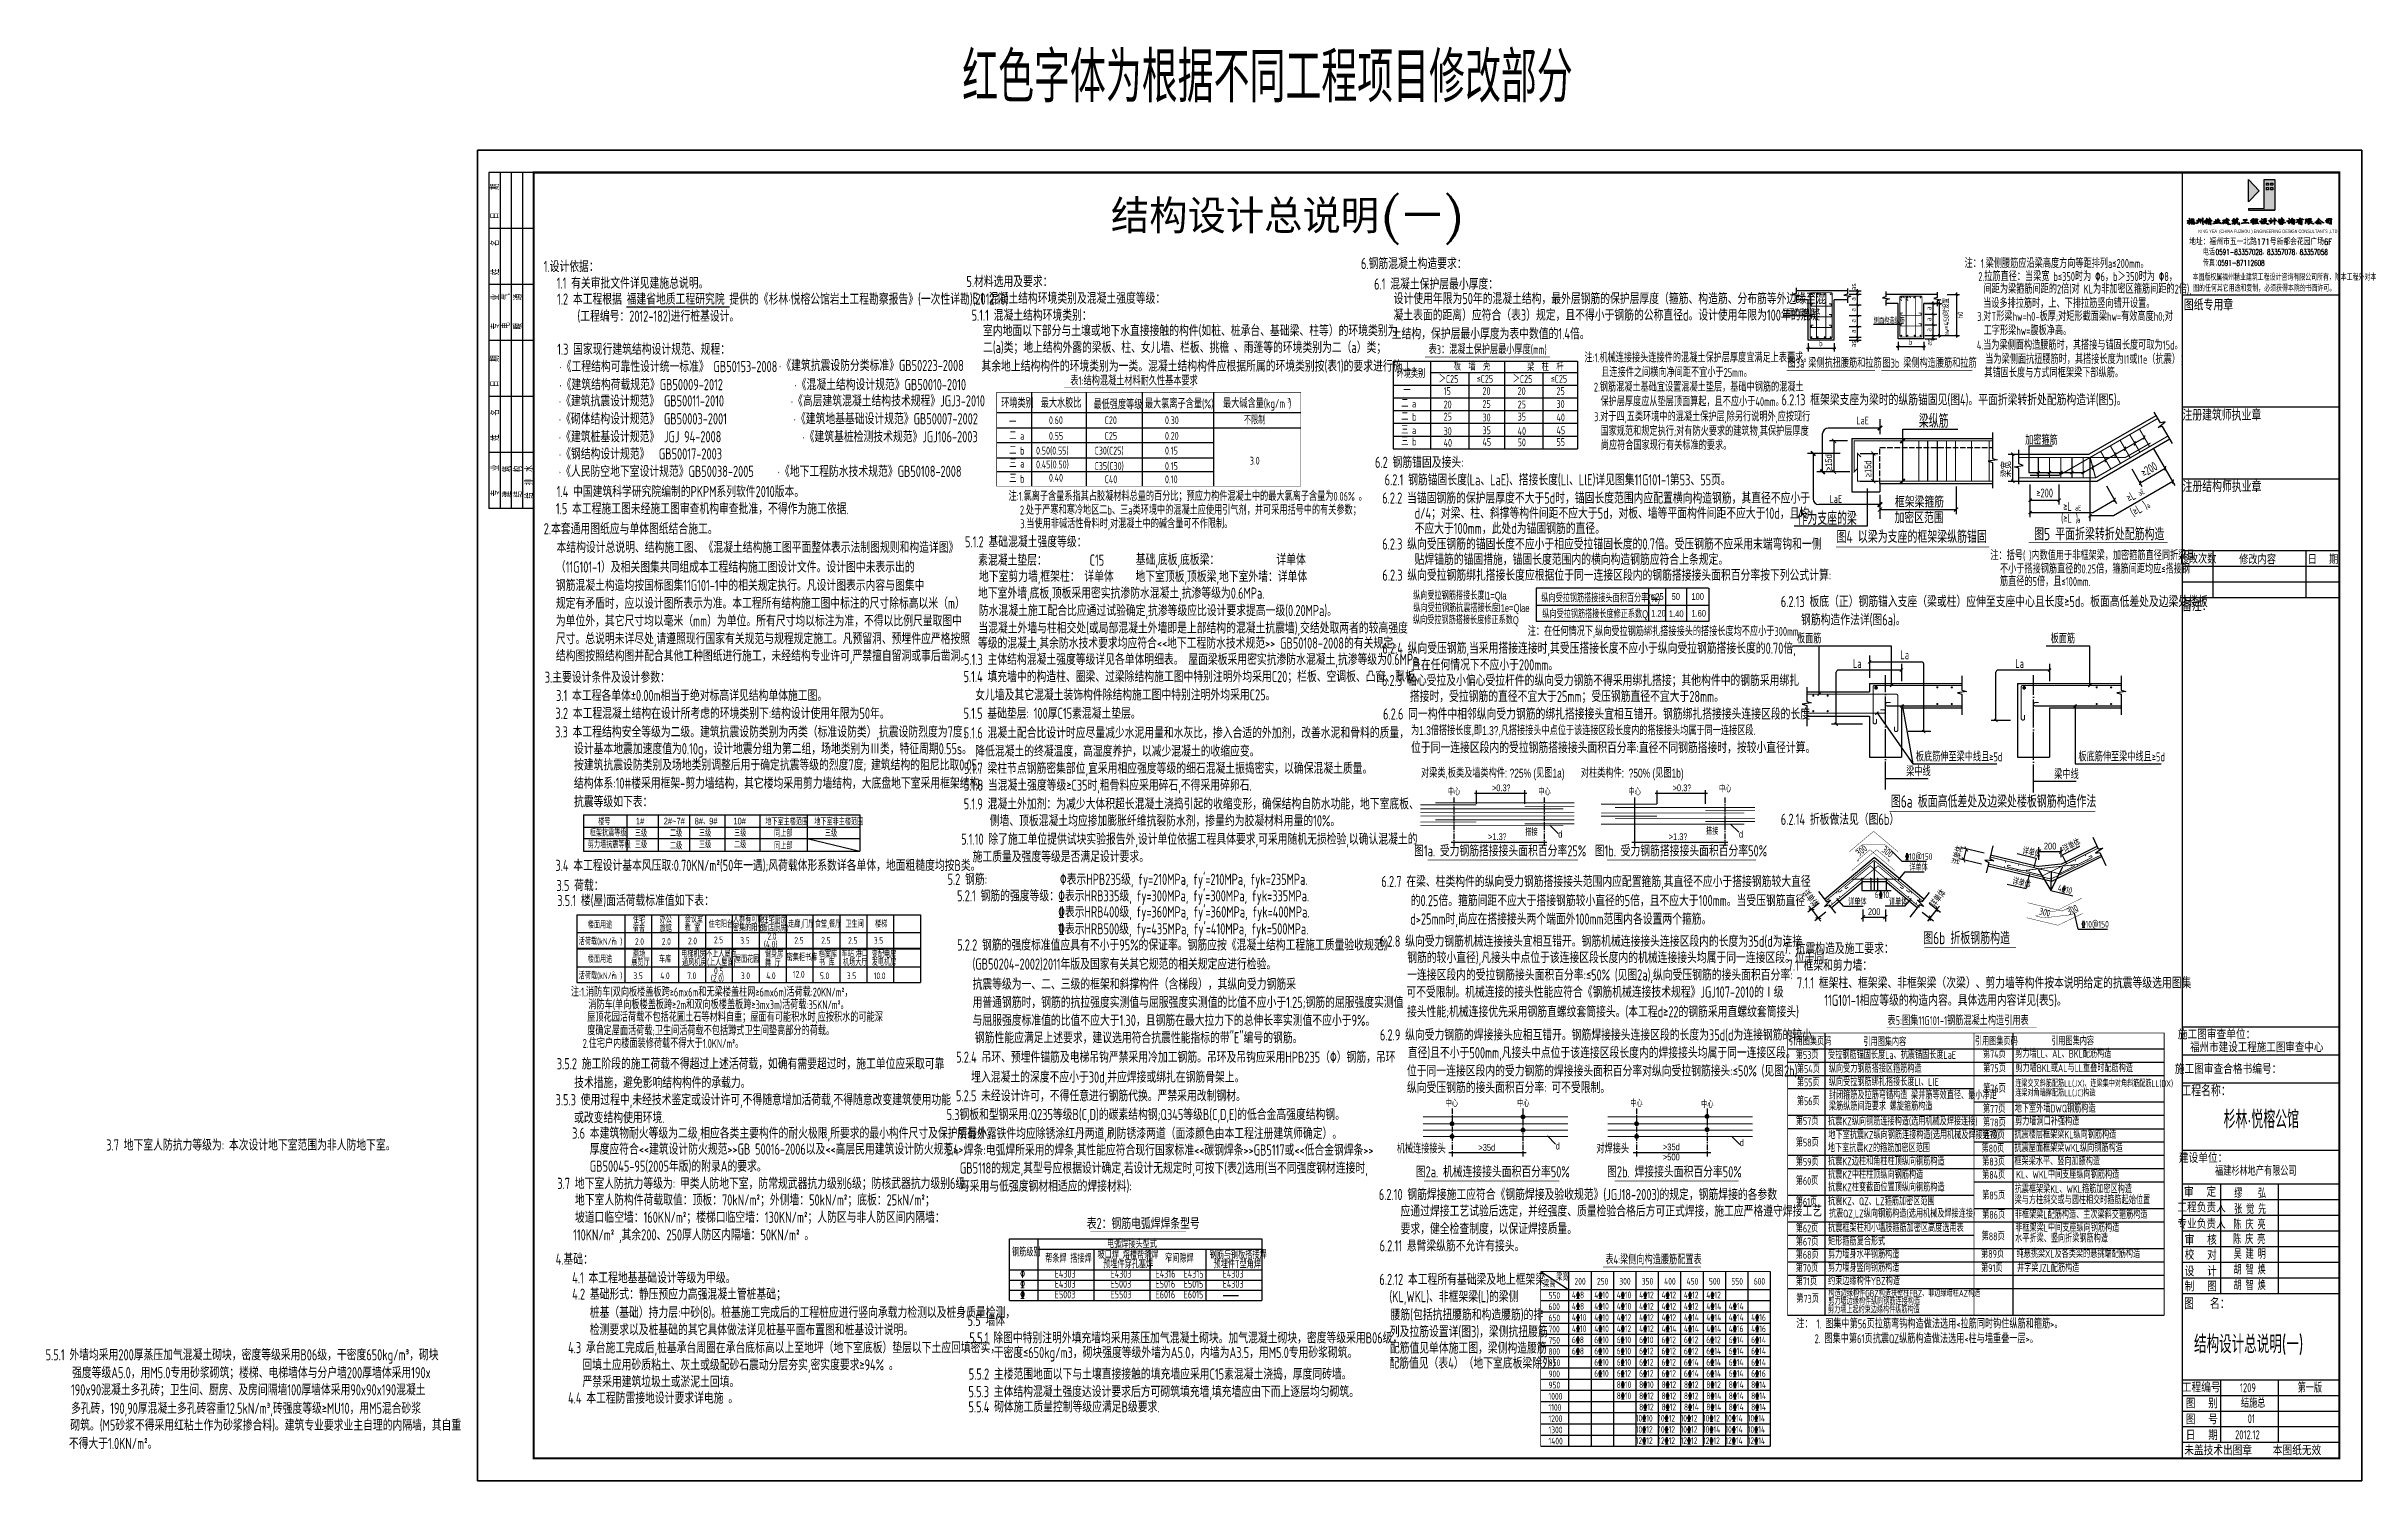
# Model space of a CAD drawing. Header units: millimetres. Extents: x -981077 to -572908, y -546666 to -409449.
# Drawn here: x -818974 to -715621, y -473482 to -409449 of the extents above; entities that cross this region are included whole.
import ezdxf
from ezdxf.enums import TextEntityAlignment as Align

# ---------------------------------------------------------------- set-up
doc = ezdxf.new("R2010")
doc.units = ezdxf.units.MM
doc.header["$LTSCALE"] = 1000
for name, pattern in [('CENTER', [2, 1.25, -0.25, 0.25, -0.25]), ('DHC', [1.45, 1.25, -0.1, 0, -0.1]), ('HIDDEN', [0.375, 0.25, -0.125]), ('XXA', [0.325, 0.25, -0.075])]:
    doc.linetypes.add(name, pattern=pattern)
for name, color, linetype in [('1', 1, 'Continuous'), ('DIM', 3, 'Continuous'), ('DQ', 7, 'Continuous'), ('GJ', 4, 'Continuous'), ('HZ', 7, 'Continuous'), ('L', 3, 'HIDDEN'), ('mb-标准层', 7, 'Continuous'), ('PUB_TITLE', 4, 'Continuous'), ('REIN', 1, 'Continuous'), ('steel', 1, 'Continuous'), ('TEXT', 6, 'Continuous'), ('Z', 6, 'Continuous'), ('图框', 7, 'Continuous'), ('图称-桩', 7, 'Continuous'), ('说明文本', 7, 'Continuous')]:
    doc.layers.add(name, color=color, linetype=linetype)
doc.styles.add('DX', font='romand.shx', dxfattribs={"width": 0.7, "bigfont": 'tssdchn.shx'})
doc.styles.add('FF', font='sjrf.shx', dxfattribs={"width": 0.7, "bigfont": 'hzf.shx'})
doc.styles.add('HZ', font='romans.shx', dxfattribs={"bigfont": 'hztxt3.shx'})
doc.styles.add('HZFS', font='ccromans.shx', dxfattribs={"width": 0.7, "bigfont": 'hzfs.shx'})
doc.styles.add('HZTXT', font='zsm.shx', dxfattribs={"width": 0.8, "bigfont": 'hztxt.shx'})
doc.styles.add('HZTXT2', font='txt.shx', dxfattribs={"width": 0.8, "bigfont": 'hztxt.shx'})
doc.styles.add('K', font='ROMANC', dxfattribs={"width": 0.8, "bigfont": 'NHZTXT1'})
doc.styles.add('myromans', font='tssdeng.shx', dxfattribs={"width": 0.7, "bigfont": 'hzfs.shx'})
doc.styles.get("Standard").update_dxf_attribs({"font": 'tssdeng.shx', "bigfont": '_tssdchn.shx'})
doc.styles.add('TK', font='txt.shx', dxfattribs={"width": 0.7, "bigfont": 'hztxt.shx'})
doc.styles.add('tssd', font='tssdeng.shx', dxfattribs={"width": 0.8, "bigfont": 'tssdchn.shx'})
doc.styles.add('TSSD_Dimension', font='tssdeng.shx', dxfattribs={"width": 0.7, "bigfont": 'tssdchn.shx'})
doc.styles.add('TSSD_Norm', font='tssdeng.shx', dxfattribs={"width": 0.8, "bigfont": 'HZFS.SHX'})
doc.styles.add('TSSD_Rein', font='Tssdeng.shx', dxfattribs={"width": 0.7, "bigfont": 'HZFS.SHX'})
doc.styles.add('三级钢', font='tssdeng.shx', dxfattribs={"width": 0.7, "bigfont": 'tssdchn.shx'})
doc.styles.add('结构单线', font='tssdeng.shx', dxfattribs={"width": 0.7, "bigfont": 'hzfs.shx'})
doc.dimstyles.new('100', dxfattribs={"dimscale": 100, "dimtxt": 3, "dimasz": 1.8, "dimexe": 2, "dimexo": 3, "dimgap": 0.9, "dimtad": 1, "dimdec": 0, "dimzin": 12, "dimdsep": 46, "dimtxsty": 'HZFS', "dimblk": 'OBLIQUE', "dimcen": 0, "dimclrd": 256, "dimclre": 256, "dimclrt": 256, "dimadec": 0, "dimazin": 0, "dimtfac": 1, "dimtdec": 0, "dimtix": 1, "dimtmove": 2, "dimatfit": 0, "dimldrblk": 'OBLIQUE', "dimfxl": 1, "dimtolj": 1, "dimtzin": 0, "dimarcsym": 0})

msp = doc.modelspace()

# ---------------------------------------------------------------- texts
at = {"layer": 'HZ', "ltscale": 0.2}
for s, height, style, width, p in [('结构设计总说明(一)', 1500, 'K', 1.2, (-763532.462, -417796.099)), ('中心', 300, 'FF', 0.7, (-756136.258, -442884.667)), ('>0.3%%139', 300, 'FF', 0.7, (-754035.532, -442701.845)), ('中心', 300, 'FF', 0.7, (-752098.846, -442884.667)), ('中心', 300, 'FF', 0.7, (-748069.214, -442884.667)), ('>0.3%%139', 300, 'FF', 0.7, (-745968.488, -442701.845)), ('中心', 300, 'FF', 0.7, (-744031.802, -442748.831)), ('搭接', 300, 'FF', 0.7, (-752678.167, -444685.084)), ('搭接', 300, 'FF', 0.7, (-744611.123, -444640.051)), ('>1.3%%139', 300, 'FF', 0.7, (-754211.766, -444880.691)), ('>1.3%%139', 300, 'FF', 0.7, (-746144.723, -444880.691)), ('中心', 300, 'FF', 0.7, (-756233.036, -456793.411)), ('中心', 300, 'FF', 0.7, (-753045.086, -456793.411)), ('中心', 300, 'FF', 0.7, (-747995.442, -456793.411)), ('中心', 300, 'FF', 0.7, (-744828.804, -456833.636)), ('机械连接接头', 400, 'FF', 0.7, (-757600.24, -458865.113)), ('>35d', 300, 'FF', 0.7, (-754674.551, -458755.565)), ('对焊接头', 400, 'FF', 0.7, (-749055.263, -458865.113)), ('>35d', 300, 'FF', 0.7, (-746436.957, -458731.016)), ('>500', 300, 'FF', 0.7, (-746436.957, -459183.82))]:
    msp.add_text(s, height=height, dxfattribs=dict(at, style=style, width=width)).set_placement(p, align=Align.CENTER)
at = {"layer": 'HZ', "color": 3, "ltscale": 0.2, "style": 'FF', "width": 0.7}
for s, height, p in [('纵向受拉钢筋搭接长度l1=Qla', 350, (-757962.012, -434149.308)), ('纵向受拉钢筋搭接接头面积百分率(%)', 350, (-752241.925, -434260.29)), ('≤25', 300, (-747339.427, -434160.057)), ('50', 300, (-746423.547, -434160.057)), ('100', 300, (-745542.408, -434160.057)), ('纵向受拉钢筋搭接长度修正系数Q', 350, (-757968.961, -435241.581)), ('纵向受拉钢筋抗震搭接长度l1e=Qlae', 350, (-757951.985, -434704.721)), ('纵向受拉钢筋搭接长度修正系数Q', 350, (-752197.884, -434972.728)), ('1.20', 300, (-747339.427, -434909.987)), ('1.40', 300, (-746544.019, -434932.561)), ('1.60', 300, (-745542.408, -434909.987))]:
    msp.add_text(s, height=height, dxfattribs=at).set_placement(p)
at = {"layer": 'HZ', "ltscale": 0.2, "style": 'FF', "width": 0.7}
for s, height, p in [('为1.3倍搭接长度,即1.3%%139,凡搭接接头中点位于该连接区段长度内的搭接接头均属于同一连接区段.', 400, (-758056.109, -440196.286)), ('对梁类,板类及墙类构件: %%15425% (见图1a)       对柱类构件:  %%15450% (见图1b)', 400, (-757609.627, -442095.492)), ('d', 300, (-751488.158, -444770.117)), ('d', 300, (-743421.114, -444772.799)), ('d', 300, (-751601.102, -458695.89)), ('d', 300, (-743384.82, -458544.835))]:
    msp.add_text(s, height=height, dxfattribs=at).set_placement(p)
at = {"layer": 'HZ', "color": 1, "ltscale": 0.2, "style": 'FF', "width": 0.7}
for s, p in [('框架抗震等级', (-794714.609, -444719.258)), ('楼号', (-794338.714, -444214.335)), ('三级', (-792701.292, -444732.616)), ('1#', (-792654.328, -444188.048)), ('2#~7#', (-791413.67, -444188.048)), ('二级', (-791136.671, -444732.616)), ('8#、9#', (-790033.142, -444188.048)), ('三级', (-789838.249, -444732.616)), ('10#', (-788305.932, -444188.048)), ('三级', (-788272.344, -444732.616)), ('地下室主楼范围', (-786879.214, -444214.335)), ('同上部', (-786484.049, -444732.616)), ('地下室非主楼范围', (-784694.036, -444214.335)), ('三级', (-784218.531, -444732.616)), ('剪力墙抗震等级', (-794800.24, -445244.562)), ('三级', (-792701.292, -445244.928)), ('二级', (-791136.671, -445293.593)), ('三级', (-789838.249, -445244.928)), ('二级', (-788272.344, -445244.928)), ('同上部', (-786484.049, -445293.593))]:
    msp.add_text(s, height=300, dxfattribs=at).set_placement(p)
at = {"layer": 'mb-标准层', "color": 1, "style": 'TSSD_Dimension'}
for s, height, width, p in [('红色字体为根据不同工程项目修改部分', 2250, 0.75, (-778091.377, -411951.709)), ('1.2 本工程根据 %%U福建省地质工程研究院 %%U提供的《杉林·悦榕公馆岩土工程勘察报告》(一次性详勘)(2012.10)', 500, 0.7, (-796174.955, -420982.742)), ('(工程编号：2012-182)进行桩基设计。', 500, 0.7, (-795265.449, -421745.832)), ('3.1 本工程各单体%%P0.00m相当于绝对标高详见结构单体施工图。', 500, 0.7, (-796217.377, -438678.764)), ('3.3 本工程结构安全等级为二级。建筑抗震设防类别为丙类（标准设防类）,抗震设防烈度为7度，', 500, 0.7, (-796260.491, -440306.064)), ('按建筑抗震设防类别及场地类别调整后用于确定抗震等级的烈度7度; 建筑结构的阻尼比取0.05;', 500, 0.7, (-795419.125, -441777.638)), ('结构体系:10#楼采用框架-剪力墙结构，其它楼均采用剪力墙结构，大底盘地下室采用框架结构，', 500, 0.7, (-795419.125, -442593.843)), ('抗震等级如下表：', 500, 0.7, (-795419.125, -443420.563)), ('3.4 本工程设计基本风压取:0.70KN/m%%1402%%141(50年一遇);风荷载体形系数详各单体，地面粗糙度均按B类。', 500, 0.7, (-796248.197, -446262.79)), ('地下室人防构件荷载取值：顶板：70kN/m%%1402%%141；外侧墙：50kN/m%%1402%%141；底板：25kN/m%%1402%%141；', 500, 0.7, (-795376.038, -461197.67)), ('坡道口临空墙：160KN/m%%1402%%141；楼梯口临空墙：130KN/m%%1402%%141；人防区与非人防区间内隔墙：', 500, 0.7, (-795376.038, -461973.398)), ('110KN/m%%1402%%141 ,其余200、250厚人防区内隔墙：50KN/m%%1402%%141 。', 500, 0.7, (-795456.69, -462758.907)), ('4.1 本工程地基基础设计等级为甲级。', 500, 0.7, (-795500.661, -464671.843)), ('4.2 基础形式：静压预应力高强混凝土管桩基础；', 500, 0.7, (-795500.661, -465403.693)), ('桩基（基础）持力层:中砂(8)。桩基施工完成后的工程桩应进行竖向承载力检测以及桩身质量检测，', 500, 0.7, (-794712.744, -466221.212)), ('检测要求以及桩基础的其它具体做法详见桩基平面布置图和桩基设计说明。', 500, 0.7, (-794712.744, -466991.415)), ('5.5.1 外墙均采用200厚蒸压加气混凝土砌块，密度等级采用B06级，干密度650kg/m%%1403%%141，砌块', 500, 0.7, (-819004.865, -468110.891)), ('190x90混凝土多孔砖；卫生间、厨房、及房间隔墙100厚墙体采用90x90x190混凝土', 500, 0.7, (-817870.734, -469673.711)), ('强度等级A5.0，用M5.0专用砂浆砌筑；楼梯、电梯墙体与分户墙200厚墙体采用190x', 500, 0.7, (-817823.782, -468909.696)), ('多孔砖，190,90厚混凝土多孔砖容重12.5kN/m%%1403%%141,砖强度等级≥MU10，用M5混合砂浆', 500, 0.7, (-817870.734, -470500.443)), ('砌筑。(M5砂浆不得采用红粘土作为砂浆掺合料)。建筑专业要求业主自理的内隔墙，其自重', 500, 0.7, (-817899.821, -471250.368)), ('不得大于1.0KN/m%%1402%%141。', 500, 0.7, (-817966.218, -472067.701))]:
    msp.add_text(s, height=height, dxfattribs=dict(at, width=width)).set_placement(p)
at = {"layer": 'mb-标准层', "style": 'TSSD_Dimension', "width": 0.7}
for s, height, p in [('1.设计依据：', 500, (-796770.573, -419527.7)), ('6.钢筋混凝土构造要求：', 500, (-760290.966, -419395.355)), ('注：1.梁侧腰筋应沿梁高度方向等距排列a≤200mm。', 400, (-733348.316, -419343.14)), ('2.拉筋直径：当梁宽 b≤350时为 %%1306，b＞350时为 %%1308，', 400, (-732732.953, -419926.834)), ('1.1 有关审批文件详见建施总说明。', 500, (-796192.388, -420270.014)), ('5.材料选用及要求：', 500, (-777901.907, -420199.714)), ('5.1 混凝土结构环境类别及混凝土强度等级：', 500, (-777625.711, -420946.07)), ('间距为梁箍筋间距的2倍(对 KL为非加密区箍筋间距的2倍),', 400, (-732497.829, -420485.603)), ('5.1.1 混凝土结构环境类别：', 500, (-777672.228, -421704.104)), ('3.对T形梁hw=h%%1420%%143-板厚;对矩形截面梁hw=有效高度h%%1420%%143;对', 400, (-732782.681, -421706.302)), ('当设多排拉筋时，上、下排拉筋竖向错开设置。', 400, (-732518.477, -421124.575)), ('1.3 国家现行建筑结构设计规范、规程：', 500, (-796168.124, -423222.867)), ('二(a)类；地上结构外露的梁板、柱、女儿墙、栏板、挑檐 、雨蓬等的环境类别为二（a）类；', 500, (-777161.872, -423139.845)), ('室内地面以下部分与土壤或地下水直接接触的构件(如桩、桩承台、基础梁、柱等）的环境类别为', 500, (-777161.872, -422392.05)), ('4.当为梁侧面构造腰筋时，其搭接与锚固长度可取为15d。', 400, (-732801.305, -422988.301)), ('工字形梁hw=腹板净高。', 400, (-732495.417, -422338.484)), ('·《工程结构可靠性设计统一标准》 GB50153-2008', 500, (-796075.536, -423995.728)), ('·《建筑抗震设防分类标准》GB50223-2008', 500, (-786272.092, -423945.75)), ('其余地上结构构件的环境类别为一类。混凝土结构构件应根据所属的环境类别按(表1)的要求进行施工。', 500, (-777230.482, -423972.609)), ('图3a 梁侧抗扭腰筋和拉筋', 400, (-741245.464, -423795.372)), ('图3b 梁侧构造腰筋和拉筋', 400, (-737013.895, -423795.372)), ('当为梁侧面抗扭腰筋时，其搭接长度为l1或l1e（抗震）；', 400, (-732423.604, -423621.376)), ('·《建筑结构荷载规范》GB50009-2012               ·《混凝土结构设计规范》GB50010-2010 ', 500, (-796075.536, -424800.871)), ('其锚固长度与方式同框架梁下部纵筋。', 400, (-732462.852, -424226.216)), ('·《建筑抗震设计规范》 GB50011-2010              ·《高层建筑混凝土结构技术规程》JGJ3-2010', 500, (-796099.8, -425528.425)), ('·《砌体结构设计规范》 GB50003-2001              ·《建筑地基基础设计规范》GB50007-2002 ', 500, (-796099.8, -426325.392)), ('6.2.13 框架梁支座为梁时的纵筋锚固见(图4)。平面折梁转折处配筋构造详(图5)。', 500, (-741518.834, -425476.962)), ('·《建筑桩基设计规范》 JGJ 94-2008                 ·《建筑基桩检测技术规范》JGJ106-2003', 500, (-796099.8, -427126.584)), ('·《钢结构设计规范》  GB50017-2003               ', 500, (-796099.8, -427893.532)), ('6.2 钢筋锚固及接头:', 500, (-759662.798, -428269.845)), ('·《人民防空地下室设计规范》GB50038-2005     ·《地下工程防水技术规范》GB50108-2008', 500, (-796099.8, -428673.816)), ('6.2.1 钢筋锚固长度(La、LaE)、搭接长度(Ll、LlE)详见图集11G101-1第53、55页。', 500, (-759233.176, -429050.349)), ('1.5 本工程施工图未经施工图审查机构审查批准，不得作为施工依据.', 500, (-796227.276, -430338.533)), ('1.4 中国建筑科学研究院编制的PKPM系列软件2010版本。', 500, (-796192.388, -429576.025)), ('6.2.2 当锚固钢筋的保护层厚度不大于5d时，锚固长度范围内应配置横向构造钢筋，其直径不应小于', 500, (-759341.154, -429864.616)), ('2.本套通用图纸应与单体图纸结合施工。', 500, (-796770.573, -431236.29)), ('不应大于100mm，此处d为锚固钢筋的直径。', 500, (-757897.863, -431221.317)), ('d/4；对梁、柱、斜撑等构件间距不应大于5d，对板、墙等平面构件间距不应大于10d，且均', 500, (-757897.863, -430540.797)), ('本结构设计总说明、结构施工图、《混凝土结构施工图平面整体表示法制图规则和构造详图》', 500, (-796198.631, -432065.765)), ('5.1.2 基础混凝土强度等级：', 500, (-777965.764, -431819.448)), ('6.2.3 纵向受压钢筋的锚固长度不应小于相应受拉锚固长度的0.7倍。受压钢筋不应采用末端弯钩和一侧', 500, (-759341.154, -431916.949)), ('（11G101-1）及相关图集共同组成本工程结构施工图设计文件。设计图中未表示出的', 500, (-796227.276, -432944.127)), ('素混凝土垫层：         C15', 500, (-777378.668, -432636.905)), ('地下室剪力墙,框架柱： 详单体', 500, (-777339.818, -433361.534)), ('地下室顶板,顶板梁,地下室外墙：详单体', 500, (-770355.153, -433366.608)), ('基础,底板,底板梁：            详单体', 500, (-770343.963, -432612.519)), ('6.2.3 纵向受拉钢筋绑扎搭接长度应根据位于同一连接区段内的钢筋搭接接头面积百分率按下列公式计算:', 500, (-759335.129, -433308.122)), ('贴焊锚筋的锚固措施，锚固长度范围内的横向构造钢筋应符合上条规定。', 500, (-757897.863, -432605.002)), ('钢筋混凝土构造均按国标图集11G101-1中的相关规定执行。凡设计图表示内容与图集中', 500, (-796227.276, -433762.146)), ('规定有矛盾时，应以设计图所表示为准。本工程所有结构施工图中标注的尺寸除标高以米（m）', 500, (-796227.276, -434560.077)), ('地下室外墙,底板,顶板采用密实抗渗防水混凝土,抗渗等级为0.6MPa.', 500, (-777381.028, -434107.383)), ('6.2.13 板底（正）钢筋锚入支座（梁或柱）应伸至支座中心且长度≥5d。板面高低差处及边梁处楼板', 500, (-741551.11, -434485.269)), ('为单位外，其它尺寸均以毫米（mm）为单位。所有尺寸均以标注为准，不得以比例尺量取图中', 500, (-796227.276, -435347.159)), ('当混凝土外墙与柱相交处(或局部混凝土外墙即是上部结构的混凝土抗震墙),交结处取两者的较高强度', 500, (-777371.042, -435664.569)), ('防水混凝土施工配合比应通过试验确定,抗渗等级应比设计要求提高一级(0.20MPa)。', 500, (-777346.695, -434885.976)), ('钢筋构造作法详(图6a)。', 500, (-740645.732, -435298.981)), ('尺寸。总说明未详尽处,请遵照现行国家有关规范与规程规定施工。凡预留洞、预埋件应严格按照', 500, (-796227.276, -436140.144)), ('等级的混凝土,其余防水技术要求均应符合<<地下工程防水技术规范>> GB50108-2008的有关规定。', 500, (-777386.723, -436338.416)), ('6.2.4 纵向受压钢筋,当采用搭接连接时,其受压搭接长度不应小于纵向受拉钢筋搭接长度的0.70倍,', 500, (-759335.131, -436567.629)), ('结构图按照结构图并配合其他工种图纸进行施工，未经结构专业许可,严禁擅自留洞或事后凿洞。', 500, (-796227.276, -436904.275)), ('5.1.3 主体结构混凝土强度等级详见各单体明细表。 屋面梁板采用密实抗渗防水混凝土,抗渗等级为0.6MPa.', 500, (-778013.857, -437068.883)), ('且在任何情况下不应小于200mm。', 500, (-758051.377, -437310.001)), ('3.主要设计条件及设计参数：', 500, (-796723.178, -437864.939)), ('5.1.4 填充墙中的构造柱、圈梁、过梁除结构施工图中特别注明外均采用C20；栏板、空调板、凸窗、飘板、', 500, (-778031.228, -437835.178)), ('女儿墙及其它混凝土装饰构件除结构施工图中特别注明外均采用C25。', 500, (-777508.376, -438651.014)), ('6.2.5 轴心受拉及小偏心受拉杆件的纵向受力钢筋不得采用绑扎搭接；其他构件中的钢筋采用绑扎', 500, (-759356.666, -438005.977)), ('搭接时，受拉钢筋的直径不宜大于25mm；受压钢筋直径不宜大于28mm。', 500, (-758107.646, -438720.191)), ('3.2 本工程混凝土结构在设计所考虑的环境类别下:结构设计使用年限为50年。', 500, (-796246.366, -439474.669)), ('5.1.5 基础垫层: 100厚C15素混凝土垫层。', 500, (-778031.228, -439476.011)), ('6.2.6 同一构件中相邻纵向受力钢筋的绑扎搭接接头宜相互错开。钢筋绑扎搭接接头连接区段的长度', 500, (-759305.129, -439505.061)), ('5.1.6 混凝土配合比设计时应尽量减少水泥用量和水灰比，掺入合适的外加剂，改善水泥和骨料的质量，', 500, (-778021.742, -440344.945)), ('降低混凝土的终凝温度，高湿度养护，以减少混凝土的收缩应变。 ', 500, (-777508.376, -441164.004)), ('位于同一连接区段内的受拉钢筋搭接接头面积百分率:直径不同钢筋搭接时，按较小直径计算。', 500, (-758056.109, -441004.919)), ('5.1.8 当混凝土强度等级≥C35时,粗骨料应采用碎石,不得采用碎卵石.', 500, (-778013.501, -442683.399)), ('5.1.7 梁柱节点钢筋密集部位,宜采用相应强度等级的细石混凝土振捣密实，以确保混凝土质量。', 500, (-778013.456, -441929.542)), ('5.1.9 混凝土外加剂：为减少大体积超长混凝土浇捣引起的收缩变形，确保结构自防水功能，地下室底板、', 500, (-778021.742, -443518.565)), ('侧墙、顶板混凝土均应掺加膨胀纤维抗裂防水剂，掺量约为胶凝材料用量的10%%%。', 500, (-776862.748, -444268.756)), ('6.2.14 折板做法见（图6b）', 500, (-741551.11, -444206.529)), ('5.1.10 除了施工单位提供试块实验报告外,设计单位依据工程具体要求,可采用随机无损检验,以确认混凝土的', 500, (-778136.905, -445091.976)), ('施工质量及强度等级是否满足设计要求。', 500, (-777627.872, -445875.075)), ('5.2 钢筋:', 500, (-778744.72, -446884.77)), ('6.2.7 在梁、柱类构件的纵向受力钢筋搭接接头范围内应配置箍筋,其直径不应小于搭接钢筋较大直径', 500, (-759379.883, -446982.997)), ('3.5 荷载：', 500, (-796201.964, -447160.971)), ('3.5.1 楼(屋)面活荷载标准值如下表：', 500, (-796165.77, -447830.268)), ('5.2.1 钢筋的强度等级：', 500, (-778318.775, -447621.636)), ('的0.25倍。箍筋间距不应大于搭接钢筋较小直径的5倍，且不应大于100mm。当受压钢筋直径', 500, (-758069.375, -447834.399)), ('d>25mm时,尚应在搭接接头两个端面外100mm范围内各设置两个箍筋。', 500, (-758086.853, -448658.508)), ('5.2.2 钢筋的强度标准值应具有不小于95%%%的保证率。钢筋应按《混凝土结构工程施工质量验收规范》', 500, (-778314.244, -449816.047)), ('6.2.8 纵向受力钢筋机械连接接头宜相互错开。钢筋机械连接接头连接区段内的长度为35d(d为连接', 500, (-759449.973, -449650.06)), ('7. 抗震构造及施工要求：', 500, (-741431.368, -449971.408)), ('(GB50204-2002)2011年版及国家有关其它规范的相关规定应进行检验。', 500, (-777628.679, -450668.069)), ('钢筋的较小直径),凡接头中点位于该连接区段长度内的机械连接接头均属于同一连接区段。位于同', 500, (-758224.805, -450379.693)), ('一连接区段内的受拉钢筋接头面积百分率:≤50% (见图2a),纵向受压钢筋的接头面积百分率: ', 500, (-758227.644, -451153.028)), ('7.1 框架和剪力墙：', 500, (-741246.714, -450723.953)), ('抗震等级为一、二、三级的框架和斜撑构件（含梯段），其纵向受力钢筋采', 500, (-777628.679, -451565.271)), ('可不受限制。机械连接的接头性能应符合《钢筋机械连接技术规程》JGJ107-2010的Ⅰ级', 500, (-758263.308, -451918.18)), ('7.1.1 框架柱、框架梁、非框架梁（次梁）、剪力墙等构件按本说明给定的抗震等级选用图集', 500, (-740829.175, -451508.027)), ('用普通钢筋时，钢筋的抗拉强度实测值与屈服强度实测值的比值不应小于1.25;钢筋的屈服强度实测值', 500, (-777628.679, -452376.892)), ('与屈服强度标准值的比值不应大于1.30，且钢筋在最大拉力下的总伸长率实测值不应小于9%。', 500, (-777628.679, -453181.174)), ('接头性能;机械连接优先采用钢筋直螺纹套筒接头。(本工程d≥22的钢筋采用直螺纹套筒接头)', 500, (-758232.055, -452795.723)), ('11G101-1相应等级的构造内容。具体选用内容详见(表5)。', 500, (-739605.088, -452286.799)), ('钢筋性能应满足上述要求，建议选用符合抗震性能指标的带"E"编号的钢筋。', 500, (-777525.065, -453957.678)), ('6.2.9 纵向受力钢筋的焊接接头应相互错开。钢筋焊接接头连接区段的长度为35d(d为连接钢筋的较小', 500, (-759445.648, -453831.181)), ('3.5.2 施工阶段的施工荷载不得超过上述活荷载，如确有需要超过时，施工单位应采取可靠', 500, (-796186.199, -455118.413)), ('5.2.4 吊环、预埋件锚筋及电梯吊钩严禁采用冷加工钢筋。吊环及吊钩应采用HPB235（%%130）钢筋，吊环', 500, (-778360.239, -454825.645)), ('直径)且不小于500mm,凡接头中点位于该连接区段长度内的焊接接头均属于同一连接区段。', 500, (-758201.06, -454626.615)), ('技术措施，避免影响结构构件的承载力。', 500, (-795414.047, -455959.958)), ('埋入混凝土的深度不应小于30d,并应焊接或绑扎在钢筋骨架上。', 500, (-777691.41, -455713.581)), ('纵向受压钢筋的接头面积百分率: 可不受限制。', 500, (-758239.357, -456182.512)), ('位于同一连接区段内的受力钢筋的焊接接头面积百分率对纵向受拉钢筋接头:≤50% (见图2b),', 500, (-758239.357, -455438.349)), ('3.5.3 使用过程中,未经技术鉴定或设计许可,不得随意增加活荷载,不得随意改变建筑使用功能', 500, (-796240.754, -456725.365)), ('5.2.5 未经设计许可，不得任意进行钢筋代换。严禁采用改制钢材。', 500, (-778366.299, -456549.341)), ('3.6 本建筑物耐火等级为二级,相应各类主要构件的耐火极限,所要求的最小构件尺寸及保护层最小', 500, (-795500.661, -458215.171)), ('或改变结构使用环境.', 500, (-795414.047, -457523.114)), ('5.3钢板和型钢采用:Q235等级B(C,D)的碳素结构钢;Q345等级B(C,D,E)的低合金高强度结构钢。', 500, (-778787.026, -457383.698)), ('所有外露铁件均应除锈涂红丹两道,刷防锈漆两道（面漆颜色由本工程注册建筑师确定）。', 500, (-778308.27, -458228.078)), ('3.7 地下室人防抗力等级为: 本次设计地下室范围为非人防地下室。', 500, (-816297.951, -458745.667)), ('厚度应符合<<建筑设计防火规范>>GB 50016-2006以及<<高层民用建筑设计防火规范>>', 500, (-794712.744, -458927.739)), ('5.4 焊条:电弧焊所采用的焊条,其性能应符合现行国家标准<<碳钢焊条>>GB5117或<<低合金钢焊条>>', 500, (-778828.141, -458969.157)), ('3.7 地下室人防抗力等级为: 甲类人防地下室，防常规武器抗力级别6级；防核武器抗力级别6级。', 500, (-796163.956, -460459.768)), ('GB50045-95(2005年版)的附录A的要求。', 500, (-794712.744, -459692.834)), ('GB5118的规定,其型号应根据设计确定,若设计无规定时,可按下(表2)选用(当不同强度钢材连接时,', 500, (-778192.644, -459773.505)), ('可采用与低强度钢材相适应的焊接材料):', 500, (-778192.644, -460581.454)), ('6.2.10 钢筋焊接施工应符合《钢筋焊接及验收规范》(JGJ18-2003)的规定，钢筋焊接的各参数', 500, (-759494.492, -460956.342)), ('应通过焊接工艺试验后选定，并经强度、质量检验合格后方可正式焊接，施工应严格遵守焊接工艺', 500, (-758521.931, -461694.798)), ('要求，健全检查制度，以保证焊接质量。', 500, (-758521.931, -462483.295)), ('6.2.11 悬臂梁纵筋不允许有接头。', 500, (-759459.065, -463247.046)), ('4.基础：', 500, (-796238.465, -463841.354)), ('6.2.12 本工程所有基础梁及地上框架梁', 500, (-759468.228, -464744.509)), ('(KL,WKL)、非框架梁(L)的梁侧', 500, (-759019.077, -465513.976)), ('5.5 墙体', 500, (-777852.845, -466574.311)), ('腰筋(包括抗扭腰筋和构造腰筋)的排', 500, (-758968.084, -466324.92)), ('列及拉筋设置详(图3)，梁侧抗扭腰筋', 500, (-759001.748, -467079.268)), ('4.3 承台施工完成后,桩基承台周圈在承台底标高以上至地坪（地下室底板）垫层以下土应回填密实，', 500, (-795683.046, -467791.514)), ('回填土应用砂质粘土、灰土或级配砂石震动分层夯实,密实度要求≥94%%% 。', 500, (-795040.277, -468557.945)), ('配筋值见（表4）（地下室底板梁除外）.', 500, (-759021.204, -468482.232)), ('配筋值见单体施工图，梁侧构造腰筋', 500, (-759001.748, -467808.079)), ('严禁采用建筑垃圾土或淤泥土回填。', 500, (-795040.277, -469313.703)), ('5.5.3 主体结构混凝土强度达设计要求后方可砌筑填充墙,填充墙应由下而上逐层均匀砌筑。', 500, (-777811.691, -469756.075)), ('5.5.2 主楼范围地面以下与土壤直接接触的填充墙应采用C15素混凝土浇捣，厚度同砖墙。', 500, (-777798.03, -468970.472)), ('4.4 本工程防雷接地设计要求详电施 。', 500, (-795683.046, -470040.271)), ('5.5.4 砌体施工质量控制等级应满足B级要求.', 500, (-777811.691, -470435.851))]:
    msp.add_text(s, height=height, dxfattribs=at).set_placement(p)
at = {"layer": 'mb-标准层', "color": 2, "style": 'TSSD_Dimension', "width": 0.7}
for s, height, p in [('6.1 混凝土保护层最小厚度：', 500, (-759704.269, -420309.871)), ('设计使用年限为50年的混凝土结构，最外层钢筋的保护层厚度（箍筋、构造筋、分布筋等外边缘至混', 500, (-758830.369, -420961.741)), ('凝土表面的距离）应符合（表3）规定，且不得小于钢筋的公称直径d。设计使用年限为100年的混凝', 500, (-758838.504, -421696.874)), ('土结构，保护层最小厚度为表中数值的1.4倍。', 500, (-758914.265, -422528.474)), ('表3：混凝土保护层最小厚度(mm)', 400, (-757273.017, -423189.849)), ('板  墙  壳', 350, (-756144.207, -423913.074)), ('梁  柱  杆', 350, (-752871.334, -423940.616)), ('注:1.机械连接接头连接件的混凝土保护层厚度宜满足上表要求。', 400, (-750315.205, -423553.789)), ('表1:结构混凝土材料耐久性基本要求', 400, (-773262.051, -424582.608)), ('环境类别', 350, (-758699.63, -424247.165)), ('一', 350, (-758397.934, -424989.395)), ('＞C25', 350, (-756819.002, -424477.278)), ('15', 350, (-756600.251, -425013.716)), ('≤C25', 350, (-755124.085, -424467.476)), ('20', 350, (-754866.514, -425013.716)), ('＞C25', 350, (-753515.308, -424477.278)), ('20', 350, (-753296.557, -425013.716)), ('≤C25', 350, (-751820.391, -424467.476)), ('25', 350, (-751562.82, -425013.716)), ('2.钢筋混凝土基础宜设置混凝土垫层，基础中钢筋的混凝土', 400, (-749895.282, -424861.061)), ('且连接件之间横向净间距不宜小于25mm。', 400, (-749562.842, -424207.425)), ('环境类别', 400, (-776348.446, -425581.782)), ('最大水胶比', 400, (-774584.956, -425581.782)), ('最低强度等级', 400, (-772231.856, -425644.126)), ('最大氯离子含量(%)', 400, (-769934.582, -425609.371)), ('最大碱含量(kg/m )', 400, (-766448.031, -425591.1)), ('3', 200, (-763579.29, -425355.367)), ('二 a', 350, (-758496.001, -425572.522)), ('二 b', 350, (-758495.009, -426163.419)), ('20', 350, (-756600.251, -425613.448)), ('25', 350, (-756600.251, -426156.588)), ('25', 350, (-754866.514, -425590.765)), ('25', 350, (-753296.557, -425613.448)), ('35', 350, (-753296.557, -426156.588)), ('30', 350, (-751562.82, -425590.765)), ('3.对于四,五类环境中的混凝土保护层,除另行说明外,应按现行', 400, (-749883.005, -426186.47)), ('保护层厚度应从垫层顶面算起，且不应小于40mm。', 400, (-749601.145, -425510.74)), ('一', 350, (-776001.521, -426408.528)), ('二 a', 350, (-775986.515, -427014.782)), ('0.60', 350, (-774219.087, -426316.97)), ('0.55', 350, (-774219.087, -427014.782)), ('C20', 350, (-771729.588, -426316.97)), ('C25', 350, (-771729.588, -427014.782)), ('0.30', 350, (-769040.585, -426316.97)), ('0.20', 350, (-769040.585, -427014.782)), ('不限制', 350, (-765515.75, -426316.97)), ('三 a', 350, (-758496.001, -426762.155)), ('30', 350, (-756600.251, -426803.081)), ('30', 350, (-754866.514, -426192.286)), ('35', 350, (-754866.514, -426766.051)), ('40', 350, (-753296.557, -426803.081)), ('40', 350, (-751562.82, -426192.286)), ('45', 350, (-751562.82, -426766.051)), ('国家规范和规定执行;对有防火要求的建筑物,其保护层厚度', 400, (-749598.174, -426833.055)), ('二 b', 350, (-775986.515, -427675.221)), ('0.50(0.55)', 350, (-774793.626, -427675.221)), ('C30(C25)', 350, (-772182.256, -427675.221)), ('0.15', 350, (-769040.585, -427675.221)), ('3.0', 350, (-765251.696, -428123.428)), ('三 b', 350, (-758495.009, -427268.681)), ('40', 350, (-756600.251, -427325.673)), ('45', 350, (-754866.514, -427288.643)), ('50', 350, (-753296.557, -427304.443)), ('55', 350, (-751562.82, -427288.643)), ('尚应符合国家现行有关标准的要求。', 400, (-749584.134, -427462.759)), ('三 a', 350, (-775986.515, -428253.806)), ('三 b', 350, (-775986.515, -428927.387)), ('0.45(0.50)', 350, (-774793.626, -428290.952)), ('0.40', 350, (-774219.087, -428883.107)), ('C35(C30)', 350, (-772182.256, -428361.519)), ('C40', 350, (-771729.588, -428953.675)), ('0.15', 350, (-769040.585, -428361.519)), ('0.10', 350, (-769040.585, -428953.675)), ('注:1.氯离子含量系指其占胶凝材料总量的百分比；预应力构件混凝土中的最大氯离子含量为0.06%%% 。', 400, (-776020.147, -429738.315)), ('2.处于严寒和寒冷地区二b、三a类环境中的混凝土应使用引气剂，并可采用括号中的有关参数；', 400, (-775513.159, -430353.55)), ('3.当使用非碱活性骨料时,对混凝土中的碱含量可不作限制。', 400, (-775497.721, -430962.798)), ("  %%130表示HPB235级, fy=210MPa, fy'=210MPa, fyk=235MPa.", 500, (-774152.532, -446886.003)), ("%%131表示HRB335级, fy=300MPa, fy'=300MPa, fyk=335MPa.", 500, (-773806.961, -447623.316)), ("%%132表示HRB400级, fy=360MPa, fy'=360MPa, fyk=400MPa.", 500, (-773806.961, -448342)), ("%%132表示HRB500级, fy=435MPa, fy'=410MPa, fyk=500MPa.", 500, (-773806.961, -449096.655))]:
    msp.add_text(s, height=height, dxfattribs=at).set_placement(p)
at = {"layer": 'mb-标准层', "color": 3, "style": 'TSSD_Dimension', "width": 0.7}
for s, height, p in [('注：在任何情况下,纵向受拉钢筋绑扎搭接接头的搭接长度均不应小于300mm。', 400, (-752847.467, -435770.659)), ('楼面用途', 300, (-794804.63, -448823.445)), ('住宅', 300, (-792796.865, -448600.191)), ('办公', 300, (-791596.865, -448587.058)), ('会议室', 300, (-790478.798, -448567.97)), ('住宅阳台', 300, (-789409.358, -448791.951)), ('人群有可能', 300, (-788324.213, -448567.682)), ('住宅厨房', 300, (-787006.92, -448600.517)), ('走廊,门厅', 300, (-785863.909, -448785.854)), ('食堂,餐厅', 300, (-784663.909, -448785.854)), ('卫生间', 300, (-783303.68, -448785.854)), ('楼梯', 300, (-781979.443, -448785.854)), ('活荷载(kN/m )', 300, (-795208.972, -449561.916)), ('2', 200, (-793717.964, -449405.932)), ('宿舍', 300, (-792796.865, -448967.904)), ('2.0', 300, (-792699.264, -449561.916)), ('旅馆', 300, (-791596.865, -448981.036)), ('2.0', 300, (-791499.264, -449561.916)), ('教 室', 300, (-790478.798, -448959.885)), ('2.0', 300, (-790329.777, -449535.058)), ('2.5', 300, (-789171.086, -449488.57)), ('密集的阳台', 300, (-788324.213, -448950.031)), ('3.5', 300, (-787998.815, -449514.885)), ('(饭店厨房)', 300, (-787127.754, -448962.775)), ('(4.0)', 300, (-786941.854, -449682.669)), ('2.0', 300, (-786783.839, -449329.699)), ('2.5', 300, (-785583.839, -449514.928)), ('2.5', 300, (-784383.839, -449514.928)), ('2.5', 300, (-783183.839, -449514.928)), ('3.5', 300, (-782036.541, -449514.928)), ('楼面用途', 300, (-794804.63, -450353.445)), ('展览厅', 300, (-792860.794, -450489.149)), ('商场', 300, (-792782.922, -450118.155)), ('车库', 300, (-791624.75, -450353.445)), ('电梯机房', 300, (-790633.66, -450125.642)), ('通风机房', 300, (-790597.865, -450508.025)), ('不上人屋面', 300, (-789522.507, -450115.926)), ('(上人屋面)', 300, (-789481.069, -450491.997)), ('0.5', 300, (-789169.896, -450874.19)), ('屋面花园', 300, (-788234.811, -450353.445)), ('健身房', 300, (-786895.383, -450119.56)), ('舞 厅', 300, (-786895.383, -450522.362)), ('密集柜书库', 300, (-785926.289, -450274.006)), ('档案库', 300, (-784491.622, -450132.554)), ('书 库', 300, (-784483.23, -450501.637)), ('车站,港口', 300, (-783475.061, -450106.567)), ('机场大厅', 300, (-783412.275, -450498.716)), ('发电机房', 300, (-782128.333, -450490.277)), ('变配电房', 300, (-782128.333, -450130.625)), ('注:1.消防车(双向板楼盖板跨%%1476mx6m和无梁楼盖柱网%%1476mx6m)活荷载:20KN/m%%1402%%141，', 400, (-795555.831, -451872.214)), ('活荷载(kN/m )', 300, (-795208.972, -451091.916)), ('2', 200, (-793717.964, -450945.638)), ('3.5', 300, (-792768.979, -451091.916)), ('4.0', 300, (-791568.979, -451091.916)), ('7.0', 300, (-790368.979, -451091.916)), ('(2.0)', 300, (-789308.932, -451200.779)), ('3.0', 300, (-787969.896, -451091.916)), ('4.0', 300, (-786840.528, -451091.916)), ('12.0', 300, (-785649.251, -451025.635)), ('5.0', 300, (-784440.528, -451091.916)), ('3.5', 300, (-783240.528, -451091.916)), ('10.0', 300, (-782040.528, -451091.916)), ('屋顶花园活荷载不包括花圃土石等材料自重；屋面有可能积水时,应按积水的可能深', 400, (-794827.083, -452992.558)), ('消防车(单向板楼盖板跨%%1472m和双向板楼盖板跨%%1473mx3m)活荷载:35KN/m%%1402%%141。', 400, (-794781.108, -452431.632)), ('2.住宅户内楼面装修荷载不得大于1.0KN/m%%1402%%141。', 400, (-795031.659, -454163.792)), ('度确定屋面活荷载;卫生间活荷载不包括蹲式卫生间垫高部分的荷载。', 400, (-794827.083, -453592.558)), ('引用图集页码', 350, (-741205.039, -454046.499)), ('引用图集内容', 350, (-737864.228, -454072.93)), ('表5:图集11G101-1钢筋混凝土构造引用表', 400, (-736789.828, -453142.719)), ('引用图集页码', 350, (-732883.587, -454046.499)), ('引用图集内容', 350, (-729479.468, -454040.522)), ('第53页', 350, (-740880.814, -454651.052)), ('受拉钢筋锚固长度La、抗震锚固长度LaE', 350, (-739437.926, -454651.039)), ('第74页', 350, (-732527.066, -454614.581)), ('剪力墙LL、AL、BKL配筋构造', 350, (-731085.946, -454597.608)), ('第54页', 350, (-740833.8, -455281.819)), ('第55页', 350, (-740833.8, -455876.819)), ('纵向受力钢筋搭接区箍筋构造', 350, (-739404.366, -455262.804)), ('纵向受拉钢筋绑扎搭接长度Ll、LlE', 350, (-739404.366, -455857.804)), ('第75页', 350, (-732518.277, -455247.777)), ('第76页', 350, (-732518.277, -456152.199)), ('连梁交叉斜筋配筋LL(JX)、连梁集中对角斜筋配筋LL(DX)', 300, (-731085.946, -455899.783)), ('剪力墙BKL或AL与LL重叠时配筋构造', 350, (-731077.157, -455238.889)), ('第56页', 350, (-740833.8, -456718.143)), ('梁筋纵筋间距要求 螺旋箍筋构造', 350, (-739404.366, -456945.453)), ('封闭箍筋及拉筋弯锚构造 梁并筋等效直径、最小净距', 350, (-739404.366, -456452.804)), ('第77页', 350, (-732528.113, -457066.277)), ('地下室外墙DWQ钢筋构造', 350, (-731111.717, -457042.34)), ('连梁对角暗撑配筋LL(JC)构造', 300, (-731085.946, -456319.562)), ('第57页', 350, (-740880.814, -457603.878)), ('抗震KZ纵向钢筋连接构造(选用机械及焊接连接)', 350, (-739437.926, -457618.033)), ('地下室抗震KZ纵向钢筋连接构造(选用机械及焊接连接)', 350, (-739427.613, -458226.631)), ('第79页', 350, (-732561.626, -458223.011)), ('第78页', 350, (-732528.113, -457669.362)), ('抗震楼层框架梁KL纵向钢筋构造', 350, (-731120.506, -458206.037)), ('剪力墙洞口补强构造', 350, (-731092.567, -457614.822)), ('第58页', 350, (-740880.814, -458561.337)), ('地下室抗震KZ的箍筋加密区范围', 350, (-739450.835, -458809.078)), ('第80页', 350, (-732588.429, -458829.049)), ('抗震屋面框架梁WKL纵向钢筋构造', 350, (-731120.506, -458801.037)), ('第59页', 350, (-740880.814, -459420.006)), ('第60页', 350, (-740880.814, -460275.306)), ('抗震KZ边柱和角柱柱顶纵向钢筋构造', 350, (-739437.926, -459403.033)), ('抗震KZ中柱柱顶纵向钢筋构造', 350, (-739437.926, -459998.033)), ('第83页', 350, (-732561.626, -459413.011)), ('第84页', 350, (-732561.626, -460008.011)), ('框架梁水平、竖向加腋构造', 350, (-731120.506, -459396.037)), ('KL、WKL中间支座纵向钢筋构造', 350, (-731042.798, -459991.037)), ('第61页', 350, (-740880.814, -461205.006)), ('抗震KZ柱变截面位置顶纵向钢筋构造', 350, (-739437.926, -460563.08)), ('抗震KZ、QZ、LZ箍筋加密区范围 ', 350, (-739437.926, -461184.813)), ('第85页', 350, (-732561.626, -460924.966)), ('抗震框架梁KL、WKL箍筋加密区构造', 350, (-731113.582, -460641.397)), ('梁与方柱斜交或与圆柱相交时箍筋起始位置', 350, (-731113.582, -461131.95)), ('表2：钢筋电弧焊焊条型号', 500, (-772529.337, -462252.341)), ('抗震框架柱和小墙肢箍筋加密区高度选用表', 350, (-739437.926, -462378.033)), ('抗震QZ,LZ纵向钢筋构造(选用机械及焊接连接)', 350, (-739402.709, -461733.468)), ('第86页', 350, (-732561.626, -461784.926)), ('非框架梁L配筋构造、主次梁斜交箍筋构造', 350, (-731104.667, -461780.362)), ('非框架梁L中间支座纵向钢筋构造', 350, (-731086.899, -462364.328)), ('电弧焊接头型式', 350, (-771627.624, -463089.907)), ('第62页', 350, (-740880.814, -462395.006)), ('第67页', 350, (-740880.814, -462990.006)), ('矩形箍筋复合形式', 350, (-739437.926, -462973.033)), ('第88页', 350, (-732586.465, -462752.231)), ('水平折梁、竖向折梁钢筋构造', 350, (-731086.899, -462838.529)), ('钢筋级别', 350, (-775865.002, -463462.79)), ('帮条焊 搭接焊', 350, (-774385.53, -463741.696)), ('坡口焊 熔槽帮条焊', 350, (-772049.267, -463569.242)), ('预埋件穿孔塞焊 ', 350, (-771798.256, -463992.537)), ('窄间隙焊 ', 350, (-769035.859, -463741.696)), ('钢筋与钢板搭接焊', 350, (-767044.736, -463569.242)), ('预埋件T型角焊', 350, (-766872.166, -463992.537)), ('表4:梁侧向构造腰筋配置表', 400, (-749380.227, -463815.539)), ('第68页', 350, (-740883.908, -463569.926)), ('第70页', 350, (-740883.078, -464164.926)), ('剪力墙身竖向钢筋构造', 350, (-739441.958, -464147.952)), ('剪力墙身水平钢筋构造', 350, (-739441.019, -463552.952)), ('第89页', 350, (-732611.305, -463533.417)), ('第91页', 350, (-732611.305, -464165.615)), ('纯悬挑梁XL及各类梁的悬挑端配筋构造', 350, (-731030.148, -463526.874)), ('井字梁JZL配筋构造', 350, (-731005.424, -464161.523)), ('%%130', 350, (-775500.065, -464420.854)), ('%%131', 350, (-775500.065, -464871.751)), ('%%132', 350, (-775500.065, -465343.387)), ('E4303', 350, (-773958.512, -464420.854)), ('E4303', 350, (-773958.512, -464871.751)), ('E5003', 350, (-773958.512, -465343.387)), ('E4303', 350, (-771466.928, -464420.854)), ('E5003', 350, (-771466.928, -464871.751)), ('E5503', 350, (-771466.928, -465343.387)), ('E4316', 350, (-769458.84, -464420.854)), ('E5016', 350, (-769458.84, -464871.751)), ('E6016', 350, (-769458.84, -465343.387)), ('E4315', 350, (-768203.786, -464420.854)), ('E5015', 350, (-768203.786, -464871.751)), ('E6015', 350, (-768203.786, -465343.387)), ('E4303', 350, (-766462.397, -464420.854)), ('E4303', 350, (-766462.397, -464871.751)), ('第71页', 350, (-740883.078, -464759.926)), ('约束边缘构件YBZ构造', 350, (-739441.958, -464742.952)), ('构造边缘构件GBZ构造扶壁柱FBZ、非边缘暗柱AZ构造', 300, (-739424.479, -465266.263)), ('第73页', 350, (-740857.231, -465535.352)), ('剪力墙上起约束边缘构件纵筋构造', 300, (-739443.84, -466001.992)), ('剪力墙边缘构件纵向钢筋连接构造', 300, (-739432.206, -465625.071)), ('注： 1. 图集中第56页拉筋弯钩构造做法选用<拉筋同时钩住纵筋和箍筋>。', 400, (-740861.363, -466681.878)), (' 2. 图集中第61页抗震QZ纵筋构造做法选用<柱与墙重叠一层>。', 400, (-740215.58, -467345.145))]:
    msp.add_text(s, height=height, dxfattribs=at).set_placement(p)
at = {"layer": 'mb-标准层', "style": 'TSSD_Dimension', "width": 0.7}
for s, p in [('图1a. 受力钢筋搭接接头面积百分率25%', (-754077.585, -445613.48)), ('图1b. 受力钢筋搭接接头面积百分率50%', (-746010.541, -445613.48)), ('图2a. 机械连接接头面积百分率50%', (-754406.663, -459941.877)), ('图2b. 焊接接头面积百分率50%', (-746299.832, -459941.877))]:
    msp.add_text(s, height=500, dxfattribs=at).set_placement(p, align=Align.CENTER)
at = {"layer": 'mb-标准层', "color": 6, "style": 'TSSD_Dimension', "width": 0.7}
for s, p in [('5.5.1 除图中特别注明外填充墙均采用蒸压加气混凝土砌块。加气混凝土砌块，密度等级采用B06级，', (-777767.155, -467356.519)), ('干密度≤650kg/m3，砌块强度等级外墙为A5.0，内墙为A3.5，用M5.0专用砂浆砌筑。', (-776682.526, -468010.196))]:
    msp.add_text(s, height=500, dxfattribs=at).set_placement(p)
at = {"layer": 'PUB_TITLE', "linetype": 'ByBlock', "style": 'HZ', "width": 0.7}
msp.add_text('福州市建设工程施工图审查中心  ', height=450, dxfattribs=at).set_placement((-720088.561, -454102.869), align=Align.MIDDLE)
at = {"layer": 'PUB_TITLE', "width": 0.7}
for s, height, p in [('杉林·悦榕公馆', 800, (-720102.893, -457306.964)), ('福建杉林地产有限公司', 400, (-720347.062, -459624.04))]:
    msp.add_text(s, height=height, dxfattribs=at).set_placement(p, align=Align.MIDDLE)
at = {"layer": 'PUB_TITLE', "linetype": 'ByBlock', "width": 0.7}
for s, p in [('缪    弘', (-720600.05, -460622.661)), ('陈 庆 亮', (-720627.75, -462011.337)), ('张 觉 先', (-720600.05, -461322.661)), ('陈 庆 亮', (-720642.403, -462667.646)), ('吴 建 明', (-720621.082, -463329.724)), ('胡 智 焕', (-720621.082, -464029.724)), ('胡 智 焕', (-720621.082, -464729.724))]:
    msp.add_text(s, height=400, dxfattribs=at).set_placement(p, align=Align.MIDDLE)
for s, p in [('1209', (-721054.237, -469530.997)), ('第一版', (-718480.713, -469542.919)), ('结施总', (-721009.642, -470218.907)), ('2012.12', (-721270.481, -471630.997))]:
    msp.add_text(s, height=400, dxfattribs=at).set_placement(p)
msp.add_text('01', height=400, dxfattribs=at).set_placement((-720707.368, -470513.708), align=Align.TOP_LEFT)
at = {"layer": 'TEXT', "color": 1, "ltscale": 99, "style": 'TSSD_Rein', "width": 0.7}
msp.add_text('设计基本地震加速度值为0.10g，设计地震分组为第二组，场地类别为Ⅲ类，特征周期0.55s。', height=500, dxfattribs=at).set_placement((-795419.125, -441053.72))
at = {"layer": '图框', "style": 'DX', "width": 0.7}
for s, p in [('日      期', (-798973.486, -416365.61, 2200)), ('姓      名 ', (-798968.47, -418794.41)), ('专      业', (-798958.728, -421295.393)), ('电      气', (-798488.546, -421269.291, 2200)), ('暖      通', (-797955.213, -421291.916, 2200)), ('日     期', (-798973.486, -423950.805, 2200)), ('姓     名', (-798968.47, -426355.939)), ('专     业', (-798958.728, -428826.504)), ('建     筑', (-798438.323, -428879.68, 2200)), ('结     构', (-797947.256, -428879.68, 2200)), ('给  排  水', (-797450.36, -428899.736, 2200))]:
    msp.add_text(s, height=320, rotation=90, dxfattribs=at).set_placement(p, align=Align.MIDDLE)
at = {"layer": '图框', "style": 'HZTXT2', "width": 0.8}
for s, height, p in [('图纸专用章', 500, (-722458.954, -420961.187)), ('注册建筑师执业章', 500, (-721863.909, -425880.221)), ('注册结构师执业章', 500, (-721857.588, -429073.265)), ('修改次数', 380, (-722928.561, -432301.294)), ('修改内容', 380, (-720269.269, -432328.181)), ('日  期', 380, (-717348.967, -432328.181)), ('备注：', 500, (-722980.948, -434393.179)), ('施工图审查单位：', 450, (-722098.831, -453528.531)), ('施工图审查合格书编号：', 450, (-721584.902, -455072.862)), ('工程名称：', 500, (-722569.881, -456045.017)), ('建设单位：', 400, (-722699.268, -459045.345)), ('审  定', 400, (-722834.553, -460560.889)), ('工程负责人', 400, (-722768.805, -461258.033)), ('专业负责人', 400, (-722768.805, -461986.819)), ('审  核', 400, (-722805.7, -462704.795)), ('校  对', 400, (-722805.2, -463372.641)), ('设  计', 400, (-722805.7, -464105.971)), ('制  图', 400, (-722805.7, -464779.084)), ('图  名：', 500, (-722532.755, -465547.979)), ('工程编号', 400, (-722785.7, -469289.568)), ('图  别', 400, (-722758.021, -470006.73)), ('图  号', 400, (-722758.021, -470723.67)), ('日  期', 400, (-722758.021, -471423.67)), ('未盖技术出图章   本图纸无效', 400, (-720484.344, -472092.753))]:
    msp.add_text(s, height=height, dxfattribs=at).set_placement(p, align=Align.MIDDLE)
at = {"layer": '图称-桩', "style": 'TSSD_Norm', "width": 0.7}
msp.add_text('结构设计总说明(一)', height=800, dxfattribs=at).set_placement((-723105.763, -467790.084))
at = {"layer": '说明文本', "color": 3, "style": '结构单线', "width": 0.7}
for s, p in [('梁高', (-752162.63, -464848.076)), ('550', (-751919.191, -465362.673)), ('梁宽', (-751578.963, -464540.403)), ('4%%1328', (-750875.608, -465343.669)), ('200', (-750757.987, -464729.738)), ('4%%13210', (-749875.608, -465343.669)), ('250', (-749757.987, -464729.738)), ('4%%13210', (-748875.608, -465343.669)), ('300', (-748757.987, -464729.738)), ('4%%13212', (-747875.608, -465343.669)), ('350', (-747757.987, -464729.738)), ('4%%13212', (-746875.608, -465343.669)), ('400', (-746757.987, -464729.738)), ('4%%13212', (-745875.608, -465343.669)), ('450', (-745757.987, -464729.738)), ('4%%13212', (-744875.608, -465343.669)), ('500', (-744757.987, -464729.738)), ('550', (-743757.987, -464729.738)), ('600', (-742757.987, -464729.738)), ('600', (-751919.191, -465862.673)), ('650', (-751919.191, -466362.673)), ('4%%1328', (-750875.608, -465843.669)), ('4%%13210', (-750875.608, -466343.669)), ('4%%13210', (-749875.608, -465843.669)), ('4%%13210', (-749875.608, -466343.669)), ('4%%13210', (-748875.608, -465843.669)), ('4%%13212', (-748875.608, -466343.669)), ('4%%13212', (-747875.608, -465843.669)), ('4%%13212', (-747875.608, -466343.669)), ('4%%13212', (-746875.608, -465843.669)), ('4%%13212', (-746875.608, -466343.669)), ('4%%13212', (-745875.608, -465843.669)), ('4%%13214', (-745875.608, -466343.669)), ('4%%13214', (-744875.608, -465843.669)), ('4%%13214', (-744875.608, -466343.669)), ('4%%13214', (-743875.608, -465843.669)), ('4%%13214', (-743875.608, -466343.669)), ('4%%13216', (-742875.608, -466343.669)), ('700', (-751919.191, -466862.673)), ('750', (-751919.191, -467362.673)), ('4%%13210', (-750875.608, -466843.669)), ('6%%1328', (-750875.608, -467343.669)), ('4%%13210', (-749875.608, -466843.669)), ('6%%13210', (-749875.608, -467343.669)), ('4%%13212', (-748875.608, -466843.669)), ('6%%13210', (-748875.608, -467343.669)), ('4%%13212', (-747875.608, -466843.669)), ('6%%13210', (-747875.608, -467343.669)), ('4%%13214', (-746875.608, -466843.669)), ('6%%13212', (-746875.608, -467343.669)), ('4%%13214', (-745875.608, -466843.669)), ('6%%13212', (-745875.608, -467343.669)), ('4%%13214', (-744875.608, -466843.669)), ('6%%13212', (-744875.608, -467343.669)), ('4%%13216', (-743875.608, -466843.669)), ('6%%13214', (-743875.608, -467343.669)), ('4%%13216', (-742875.608, -466843.669)), ('6%%13214', (-742875.608, -467343.669)), ('800', (-751919.191, -467862.673)), ('850', (-751919.191, -468362.673)), ('6%%1328', (-750875.608, -467843.669)), ('6%%13210', (-749875.608, -467843.669)), ('6%%13210', (-749875.608, -468343.669)), ('6%%13210', (-748875.608, -467843.669)), ('6%%13210', (-748875.608, -468343.669)), ('6%%13212', (-747875.608, -467843.669)), ('6%%13212', (-747875.608, -468343.669)), ('6%%13212', (-746875.608, -467843.669)), ('6%%13212', (-746875.608, -468343.669)), ('6%%13212', (-745875.608, -467843.669)), ('6%%13214', (-745875.608, -468343.669)), ('6%%13214', (-744875.608, -467843.669)), ('6%%13214', (-744875.608, -468343.669)), ('6%%13214', (-743875.608, -467843.669)), ('6%%13214', (-743875.608, -468343.669)), ('6%%13214', (-742875.608, -467843.669)), ('6%%13214', (-742875.608, -468343.669)), ('900', (-751919.191, -468862.673)), ('950', (-751919.191, -469362.673)), ('6%%13210', (-749875.608, -468843.669)), ('6%%13212', (-748875.608, -468843.669)), ('8%%13210', (-748875.608, -469343.669)), ('6%%13212', (-747875.608, -468843.669)), ('8%%13210', (-747875.608, -469343.669)), ('6%%13212', (-746875.608, -468843.669)), ('8%%13212', (-746875.608, -469343.669)), ('6%%13214', (-745875.608, -468843.669)), ('8%%13212', (-745875.608, -469343.669)), ('6%%13214', (-744875.608, -468843.669)), ('8%%13212', (-744875.608, -469343.669)), ('6%%13214', (-743875.608, -468843.669)), ('8%%13214', (-743875.608, -469343.669)), ('6%%13216', (-742875.608, -468843.669)), ('8%%13214', (-742875.608, -469343.669)), ('1000', (-751919.191, -469862.673)), ('1100', (-751919.191, -470362.673)), ('8%%13210', (-748875.608, -469843.669)), ('8%%13212', (-747875.608, -469843.669)), ('8%%13212', (-747875.608, -470343.669)), ('8%%13212', (-746875.608, -469843.669)), ('8%%13212', (-746875.608, -470343.669)), ('8%%13212', (-745875.608, -469843.669)), ('8%%13214', (-745875.608, -470343.669)), ('8%%13214', (-744875.608, -469843.669)), ('8%%13214', (-744875.608, -470343.669)), ('8%%13214', (-743875.608, -469843.669)), ('8%%13214', (-743875.608, -470343.669)), ('8%%13214', (-742875.608, -469843.669)), ('8%%13214', (-742875.608, -470343.669)), ('1200', (-751919.191, -470862.673)), ('1300', (-751919.191, -471362.673)), ('10%%13210', (-748024.94, -470843.669)), ('10%%13212', (-748024.94, -471343.669)), ('10%%13212', (-747024.94, -470843.669)), ('10%%13212', (-747024.94, -471343.669)), ('10%%13212', (-746024.94, -470843.669)), ('10%%13212', (-746024.94, -471343.669)), ('10%%13212', (-745024.94, -470843.669)), ('10%%13214', (-745024.94, -471343.669)), ('10%%13214', (-744024.94, -470843.669)), ('10%%13214', (-744024.94, -471343.669)), ('10%%13214', (-743024.94, -470843.669)), ('10%%13214', (-743024.94, -471343.669)), ('1400', (-751919.191, -471862.673)), ('12%%13212', (-748024.94, -471843.669)), ('12%%13212', (-747024.94, -471843.669)), ('12%%13212', (-746024.94, -471843.669)), ('12%%13212', (-745024.94, -471843.669)), ('12%%13214', (-744024.94, -471843.669)), ('12%%13214', (-743024.94, -471843.669))]:
    msp.add_text(s, height=300, dxfattribs=at).set_placement(p)

# ---------------------------------------------------------------- blocks, each defined once
blk = doc.blocks.new('_Oblique')
at = {"color": 6, "const_width": 0.25}
blk.add_lwpolyline([(-0.5, -0.5), (0.5, 0.5)], dxfattribs=at)
blk = doc.blocks.new('_ArchTick')
at = {"color": 0, "linetype": 'ByBlock', "const_width": 0.4}
blk.add_lwpolyline([(-0.5, -0.5), (0.5, 0.5)], dxfattribs=at)
blk = doc.blocks.new('*D10')
at = {"layer": '1', "lineweight": -2}
for p, q in [((-739081, -427249), (-739878, -427249)), ((-739678, -428630), (-739678, -427249)), ((-739081, -428630), (-739878, -428630))]:
    blk.add_line(p, q, dxfattribs=at)
at = {"layer": 'Defpoints', "color": 0}
for p in [(-739678, -427249), (-738781, -427249), (-738781, -428630)]:
    blk.add_point(p, dxfattribs=at)
at = {"layer": '1', "lineweight": -2, "xscale": 180, "yscale": 180, "zscale": 180}
for p, rotation in [((-739678, -427249), 90), ((-739678, -428630), 270)]:
    blk.add_blockref('_Oblique', p, dxfattribs=dict(at, rotation=rotation))
at = {"layer": '1', "insert": (-739918, -428220), "char_height": 300, "attachment_point": 5, "rotation": 90, "style": 'HZFS'}
blk.add_mtext('\\A1;≥{\\fSystem|b0|i0|c0|p33;15d}', dxfattribs=at)
blk = doc.blocks.new('*D11')
at = {"layer": '1', "lineweight": -2}
for p, q in [((-738519, -427811), (-737723, -427811)), ((-737923, -429049), (-737923, -427811)), ((-738519, -429049), (-737723, -429049))]:
    blk.add_line(p, q, dxfattribs=at)
at = {"layer": 'Defpoints', "color": 0}
for p in [(-738819, -427811), (-737923, -427811), (-738819, -429049)]:
    blk.add_point(p, dxfattribs=at)
at = {"layer": '1', "lineweight": -2, "xscale": 180, "yscale": 180, "zscale": 180}
for p, rotation in [((-737923, -427811), 90), ((-737923, -429049), 270)]:
    blk.add_blockref('_Oblique', p, dxfattribs=dict(at, rotation=rotation))
at = {"layer": '1', "insert": (-738163, -428496), "char_height": 300, "attachment_point": 5, "rotation": 90, "style": 'HZFS'}
blk.add_mtext('\\A1;≥{\\fSystem|b0|i0|c0|p33;15d}', dxfattribs=at)
blk = doc.blocks.new('_H')
at = {"color": 6, "const_width": 0.5}
blk.add_lwpolyline([(-0.7, -0.7), (0.7, 0.7)], dxfattribs=at)
blk = doc.blocks.new('A$C705F362E')
at = {"layer": '1', "linetype": 'DHC'}
for p, q in [((4147, 980), (4147, 6090)), ((10758, 852), (10758, 6090))]:
    blk.add_line(p, q, dxfattribs=at)
at = {"layer": 'DIM'}
for p, q in [((4422, 7376), (0, 7376)), ((1185, 5235), (1185, 7376)), ((4422, 5629), (4422, 7376)), ((13272, 7376), (11327, 7376)), ((13272, 5629), (13272, 7376)), ((631, 5339), (3434, 5339)), ((3434, 5715), (3434, 5339)), ((3434, 5715), (7563, 5715)), ((10046, 5715), (10046, 2434)), ((10046, 5715), (14675, 5715)), ((631, 4252), (3434, 4252)), ((3434, 4252), (3434, 2434)), ((3760, 4415), (5362, 2125)), ((4859, 4627), (4859, 3772)), ((4859, 4627), (7563, 4627)), ((4888, 4770), (5362, 2125)), ((11471, 4627), (11471, 4252)), ((11471, 4627), (14675, 4627)), ((11471, 4252), (11471, 2434)), ((12614, 4770), (12614, 2125)), ((4859, 3772), (4859, 2434)), ((3434, 2434), (4859, 2434)), ((5362, 2125), (9125, 2125)), ((10046, 2434), (11471, 2434)), ((12614, 2125), (16447, 2125)), ((4147, 1480), (6053, 1480)), ((10758, 1352), (12665, 1352))]:
    blk.add_line(p, q, dxfattribs=at)
at = {"layer": 'DIM', "color": 3}
for p, q in [((1946, 3897), (1946, 6215)), ((4859, 6315), (2046, 6315)), ((3434, 6960), (3434, 5965)), ((3434, 6677), (5756, 6677)), ((4859, 6598), (4859, 5821)), ((5856, 3569), (5856, 6577)), ((9074, 4069), (9074, 6215)), ((11471, 6315), (9174, 6315)), ((11471, 6598), (11471, 5821)), ((3123, 3897), (1744, 3897)), ((6173, 3569), (5166, 3569)), ((9735, 4069), (8871, 4069))]:
    blk.add_line(p, q, dxfattribs=at)
for centre, start, end in [((2046, 6215), 90, 180), ((5756, 6577), 0, 90), ((9174, 6215), 90, 180)]:
    blk.add_arc(centre, 100, start, end, dxfattribs=at)
at = {"layer": 'HZ', "linetype": 'Continuous', "ltscale": 0.2, "const_width": 30}
blk.add_lwpolyline([(4317, 15), (13508, 15)], dxfattribs=at)
at = {"layer": 'steel', "const_width": 50}
for points in [[(4546, 3794), (4546, 3644, 1), (4696, 3644), (4696, 5175, 0.4142136), (4636, 5235), (631, 5235)], [(3746, 4136), (3746, 3986, -1), (3596, 3986), (3596, 5569, -0.4142136), (3656, 5629), (7563, 5629)], [(10357, 4307), (10357, 4157, -1), (10207, 4157), (10207, 5569, -0.4142136), (10267, 5629), (14675, 5629)], [(3922, 4543), (4072, 4543, -1), (4072, 4393), (631, 4393)], [(4372, 4863), (4222, 4863, 1), (4222, 4713), (7563, 4713)], [(10983, 4863), (10833, 4863, 1), (10833, 4713), (14675, 4713)]]:
    blk.add_lwpolyline(points, format="xyb", dxfattribs=at)
at = {"layer": 'steel'}
for points, const_width in [([(899, 5170, 1), (947, 5170, 1)], 48), ([(1543, 5170, 1), (1591, 5170, 1)], 48), ([(3684, 5523, 1), (3767, 5523, 1)], 83.3), ([(6441, 5541, 1), (6489, 5541, 1)], 48), ([(7084, 5541, 1), (7132, 5541, 1)], 48), ([(10296, 5523, 1), (10379, 5523, 1)], 83.3), ([(13552, 5541, 1), (13600, 5541, 1)], 48), ([(14196, 5541, 1), (14244, 5541, 1)], 48), ([(899, 4480, 1), (947, 4480, 1)], 48), ([(1543, 4480, 1), (1591, 4480, 1)], 48), ([(6441, 4800, 1), (6489, 4800, 1)], 48), ([(7084, 4800, 1), (7132, 4800, 1)], 48), ([(13552, 4800, 1), (13600, 4800, 1)], 48), ([(14196, 4800, 1), (14244, 4800, 1)], 48)]:
    blk.add_lwpolyline(points, format="xyb", close=True, dxfattribs=dict(at, const_width=const_width))
at = {"layer": '说明文本'}
for points in [[(631, 5550), (631, 4908), (831, 4848), (435, 4788), (631, 4728), (631, 3804)], [(7563, 6059), (7563, 5416), (7763, 5356), (7367, 5297), (7563, 5236), (7563, 4312)], [(14675, 6059), (14675, 5416), (14875, 5356), (14479, 5297), (14675, 5236), (14675, 4312)]]:
    blk.add_lwpolyline(points, dxfattribs=at)
at = {"layer": 'DIM', "color": 3, "xscale": 100, "yscale": 100, "zscale": 100}
for p in [(3434, 6677), (4859, 6315), (11471, 6315), (1185, 5235), (4422, 5629), (13272, 5629), (3760, 4393), (4888, 4713), (12614, 4713)]:
    blk.add_blockref('_H', p, dxfattribs=at)
at = {"layer": 'DIM', "color": 3, "xscale": -100, "yscale": 100, "zscale": 100, "rotation": 180}
for p in [(9074, 4069), (1946, 3897), (5856, 3569)]:
    blk.add_blockref('_H', p, dxfattribs=at)
at = {"layer": 'mb-标准层', "style": 'TSSD_Dimension', "width": 0.7}
for s, height, p in [('板面筋', 400, (194, 7512)), ('板面筋', 400, (11521, 7512)), ('La', 400, (2695, 6407)), ('La', 400, (4812, 6800)), ('La', 400, (9941, 6407)), ('板底筋伸至梁中线且≥5d', 400, (5504, 2240)), ('板底筋伸至梁中线且≥5d', 400, (12759, 2240)), ('梁中线', 400, (5073, 1582)), ('梁中线', 400, (11684, 1454)), ('图6a 板面高低差处及边梁处楼板钢筋构造作法', 550, (4389, 175))]:
    blk.add_text(s, height=height, dxfattribs=at).set_placement(p)
blk = doc.blocks.new('*D14')
at = {"layer": '1', "lineweight": -2}
for p, q in [((-730254, -446407), (-730254, -445838)), ((-730254, -446038), (-729260, -446038)), ((-729260, -446294), (-729260, -445838))]:
    blk.add_line(p, q, dxfattribs=at)
at = {"layer": 'Defpoints', "color": 0}
for p in [(-729260, -446038), (-730254, -446707), (-729260, -446594)]:
    blk.add_point(p, dxfattribs=at)
at = {"layer": '1', "lineweight": -2, "xscale": 180, "yscale": 180, "zscale": 180, "rotation": 180}
blk.add_blockref('_Oblique', (-730254, -446038), dxfattribs=at)
at = {"layer": '1', "lineweight": -2, "xscale": 180, "yscale": 180, "zscale": 180}
blk.add_blockref('_Oblique', (-729260, -446038), dxfattribs=at)
at = {"layer": '1', "insert": (-729757, -445798), "char_height": 300, "attachment_point": 5, "style": 'HZFS'}
blk.add_mtext('\\A1;\\A1;200', dxfattribs=at)
blk = doc.blocks.new('*D15')
at = {"layer": '1', "lineweight": -2}
for p, q in [((-738111, -448625), (-738111, -449165)), ((-738111, -448965), (-737111, -448965)), ((-737111, -448625), (-737111, -449165))]:
    blk.add_line(p, q, dxfattribs=at)
at = {"layer": 'Defpoints', "color": 0}
for p in [(-738111, -448325), (-737111, -448325), (-737111, -448965)]:
    blk.add_point(p, dxfattribs=at)
at = {"layer": '1', "lineweight": -2, "xscale": 180, "yscale": 180, "zscale": 180, "rotation": 180}
blk.add_blockref('_Oblique', (-738111, -448965), dxfattribs=at)
at = {"layer": '1', "lineweight": -2, "xscale": 180, "yscale": 180, "zscale": 180}
blk.add_blockref('_Oblique', (-737111, -448965), dxfattribs=at)
at = {"layer": '1', "insert": (-737611, -448725), "char_height": 300, "attachment_point": 5, "style": 'HZFS'}
blk.add_mtext('\\A1;200', dxfattribs=at)
blk = doc.blocks.new('*D16')
at = {"layer": '1', "lineweight": -2}
for p, q in [((-735153, -448348), (-734654, -448738)), ((-734811, -448615), (-734700, -448473)), ((-735461, -448741), (-734963, -449132)), ((-735120, -449009), (-735231, -449150)), ((-734811, -448615), (-735120, -449009))]:
    blk.add_line(p, q, dxfattribs=at)
at = {"layer": 'Defpoints', "color": 0}
for p in [(-735389, -448163), (-735697, -448556), (-735120, -449009)]:
    blk.add_point(p, dxfattribs=at)
at = {"layer": '1', "lineweight": -2, "xscale": 180, "yscale": 180, "zscale": 180}
for p, rotation in [((-734811, -448615), 231.9061834908865), ((-735120, -449009), 51.90618349088647)]:
    blk.add_blockref('_Oblique', p, dxfattribs=dict(at, rotation=rotation))
at = {"layer": '1', "insert": (-734749, -448132), "char_height": 300, "attachment_point": 5, "rotation": 51.90618, "style": 'HZFS'}
blk.add_mtext('\\A1;详单体', dxfattribs=at)
blk = doc.blocks.new('*D17')
at = {"layer": '1', "lineweight": -2}
for p, q in [((-740070, -448348), (-740569, -448738)), ((-740412, -448615), (-740523, -448473)), ((-740412, -448615), (-740103, -449009)), ((-739762, -448741), (-740260, -449132)), ((-740103, -449009), (-739992, -449150))]:
    blk.add_line(p, q, dxfattribs=at)
at = {"layer": 'Defpoints', "color": 0}
for p in [(-739834, -448163), (-740103, -449009), (-739526, -448556)]:
    blk.add_point(p, dxfattribs=at)
at = {"layer": '1', "lineweight": -2, "xscale": 180, "yscale": 180, "zscale": 180}
for p, rotation in [((-740412, -448615), 308.0938165092394), ((-740103, -449009), 128.0938165092394)]:
    blk.add_blockref('_Oblique', p, dxfattribs=dict(at, rotation=rotation))
at = {"layer": '1', "insert": (-740474, -448132), "char_height": 300, "attachment_point": 5, "rotation": 308.09382, "style": 'HZFS'}
blk.add_mtext('\\A1;详单体', dxfattribs=at)
blk = doc.blocks.new('*D18')
at = {"layer": '1', "lineweight": -2}
for p, q in [((-732825, -446602), (-733811, -446364)), ((-732708, -446116), (-733693, -445878)), ((-733499, -445925), (-733616, -446411))]:
    blk.add_line(p, q, dxfattribs=at)
at = {"layer": 'Defpoints', "color": 0}
for p in [(-733616, -446411), (-732417, -446186), (-732534, -446672)]:
    blk.add_point(p, dxfattribs=at)
at = {"layer": '1', "lineweight": -2, "xscale": 180, "yscale": 180, "zscale": 180}
for p, rotation in [((-733616, -446411), 256.4233955506646), ((-733499, -445925), 76.42339555066457)]:
    blk.add_blockref('_Oblique', p, dxfattribs=dict(at, rotation=rotation))
at = {"layer": '1', "insert": (-733867, -446202), "char_height": 300, "attachment_point": 5, "rotation": 76.4234, "style": 'HZFS'}
blk.add_mtext('\\A1;\\A1;详单体', dxfattribs=at)
blk = doc.blocks.new('A$C00BC0004')
at = {"layer": '图框'}
h = blk.add_hatch(color=256, dxfattribs=at)
h.paths.add_polyline_path([(-3355, -1611), (-4050, -1611), (-4051, -1676), (-3355, -1676), (-2875, -1676), (-2875, -314), (-3355, -314)])
h.paths.add_polyline_path([(-3263, -769), (-3263, -669), (-3163, -669), (-3163, -769)], flags=16)
h.paths.add_polyline_path([(-3068, -769), (-3068, -669), (-2968, -669), (-2968, -769)], flags=16)
h.paths.add_polyline_path([(-3263, -573), (-3263, -473), (-3163, -473), (-3163, -573)], flags=16)
h.paths.add_polyline_path([(-3068, -573), (-3068, -473), (-2968, -473), (-2968, -573)], flags=16)
h.paths.add_polyline_path([(-3576, -817), (-4051, -319), (-4050, -1315)])
at = {"layer": 'DQ'}
for p, q in [((-6702, -2065), (-6681, -2044)), ((-6702, -2070), (-6678, -2046)), ((-6702, -2074), (-6677, -2049)), ((-6701, -2060), (-6684, -2043)), ((-6701, -2078), (-6675, -2053)), ((-6700, -2082), (-6674, -2055)), ((-6699, -2085), (-6672, -2058)), ((-6698, -2052), (-6690, -2045)), ((-6698, -2088), (-6670, -2060)), ((-6695, -2090), (-6668, -2063)), ((-6692, -2092), (-6665, -2065)), ((-6563, -2106), (-6524, -2067)), ((-6558, -2106), (-6519, -2066)), ((-6554, -2106), (-6514, -2066)), ((-6548, -2105), (-6509, -2065)), ((-6543, -2104), (-6504, -2065)), ((-6536, -2102), (-6499, -2064)), ((-6530, -2100), (-6494, -2064)), ((-6523, -2098), (-6490, -2065)), ((-6517, -2096), (-6487, -2067)), ((-6286, -2076), (-6271, -2061)), ((-6286, -2080), (-6266, -2061)), ((-6286, -2085), (-6262, -2061)), ((-6286, -2090), (-6258, -2061)), ((-6286, -2094), (-6254, -2062)), ((-6286, -2099), (-6251, -2063)), ((-6286, -2103), (-6247, -2064)), ((-6285, -2071), (-6275, -2061)), ((-6284, -2065), (-6281, -2063)), ((-6250, -2071), (-6245, -2066)), ((-6114, -2097), (-6071, -2054)), ((-6114, -2102), (-6071, -2059)), ((-6114, -2107), (-6071, -2063)), ((-6113, -2087), (-6070, -2044)), ((-6113, -2092), (-6071, -2049)), ((-6112, -2077), (-6066, -2032)), ((-6112, -2082), (-6066, -2036)), ((-6111, -2072), (-6069, -2030)), ((-6110, -2061), (-6076, -2028)), ((-6110, -2066), (-6072, -2028)), ((-6109, -2051), (-6083, -2026)), ((-6109, -2056), (-6079, -2027)), ((-6108, -2041), (-6091, -2025)), ((-6108, -2046), (-6087, -2025)), ((-6107, -2032), (-6099, -2024)), ((-6107, -2037), (-6095, -2024)), ((-6107, -2027), (-6104, -2025)), ((-5918, -2094), (-5891, -2067)), ((-5917, -2089), (-5890, -2062)), ((-5916, -2069), (-5892, -2046)), ((-5916, -2074), (-5889, -2047)), ((-5916, -2079), (-5888, -2050)), ((-5916, -2084), (-5889, -2056)), ((-5915, -2059), (-5900, -2045)), ((-5915, -2064), (-5896, -2045)), ((-5914, -2054), (-5904, -2044)), ((-5913, -2049), (-5909, -2044)), ((-5833, -2108), (-5769, -2044)), ((-5829, -2108), (-5770, -2050)), ((-5823, -2107), (-5771, -2055)), ((-5818, -2106), (-5771, -2059)), ((-5813, -2106), (-5770, -2063)), ((-5807, -2078), (-5769, -2039)), ((-5806, -2072), (-5770, -2036)), ((-5805, -2057), (-5778, -2031)), ((-5805, -2062), (-5775, -2032)), ((-5805, -2067), (-5772, -2034)), ((-5804, -2038), (-5793, -2028)), ((-5804, -2043), (-5789, -2028)), ((-5804, -2048), (-5785, -2029)), ((-5804, -2052), (-5782, -2030)), ((-5801, -2031), (-5799, -2029)), ((-5427, -2107), (-5386, -2066)), ((-5426, -2101), (-5390, -2064)), ((-5425, -2095), (-5393, -2063)), ((-5424, -2090), (-5396, -2062)), ((-5423, -2084), (-5400, -2061)), ((-5421, -2078), (-5403, -2060)), ((-5420, -2072), (-5407, -2060)), ((-5417, -2065), (-5413, -2061)), ((-5065, -2099), (-5004, -2038)), ((-5062, -2100), (-5002, -2040)), ((-5056, -2099), (-5002, -2045)), ((-5049, -2097), (-5005, -2053)), ((-5044, -2096), (-5006, -2057)), ((-5041, -2097), (-5006, -2062)), ((-5039, -2100), (-5005, -2066)), ((-5038, -2067), (-5008, -2037)), ((-5037, -2062), (-5011, -2036)), ((-5036, -2056), (-5015, -2035)), ((-5035, -2042), (-5026, -2033)), ((-5035, -2037), (-5031, -2034)), ((-5035, -2047), (-5022, -2034)), ((-5035, -2051), (-5018, -2034)), ((-4795, -2165), (-4686, -2057)), ((-4792, -2158), (-4689, -2055)), ((-4791, -2166), (-4684, -2059)), ((-4785, -2165), (-4681, -2061)), ((-4778, -2162), (-4679, -2063)), ((-4743, -2104), (-4692, -2054)), ((-4734, -2091), (-4695, -2052)), ((-4726, -2079), (-4698, -2051)), ((-4718, -2066), (-4702, -2051)), ((-4689, -2078), (-4678, -2067)), ((-4641, -2138), (-4536, -2032)), ((-4639, -2140), (-4533, -2034)), ((-4635, -2140), (-4530, -2035)), ((-4628, -2138), (-4528, -2038)), ((-4621, -2135), (-4551, -2066)), ((-4619, -2111), (-4539, -2031)), ((-4586, -2073), (-4542, -2030)), ((-4573, -2056), (-4546, -2029)), ((-4563, -2041), (-4550, -2028)), ((-3884, -2108), (-3841, -2065)), ((-3878, -2107), (-3835, -2063)), ((-3873, -2106), (-3829, -2062)), ((-3868, -2106), (-3823, -2060)), ((-3848, -2089), (-3817, -2059)), ((-3840, -2086), (-3808, -2054)), ((-3833, -2084), (-3803, -2054)), ((-3827, -2082), (-3801, -2056)), ((-3821, -2081), (-3799, -2059)), ((-3816, -2080), (-3797, -2062)), ((-3811, -2079), (-3796, -2065)), ((-3762, -2111), (-3717, -2066)), ((-3760, -2114), (-3712, -2066)), ((-3759, -2117), (-3706, -2065)), ((-3757, -2120), (-3702, -2065)), ((-3720, -2088), (-3697, -2064)), ((-3712, -2084), (-3692, -2064)), ((-3706, -2082), (-3687, -2064)), ((-3701, -2082), (-3683, -2064)), ((-3696, -2082), (-3678, -2064)), ((-3692, -2082), (-3674, -2064)), ((-3688, -2082), (-3670, -2065)), ((-3685, -2084), (-3666, -2065)), ((-3682, -2085), (-3662, -2066)), ((-3680, -2088), (-3659, -2067)), ((-3474, -2084), (-3444, -2054)), ((-3474, -2088), (-3442, -2057)), ((-3473, -2078), (-3447, -2052)), ((-3473, -2092), (-3441, -2059)), ((-3472, -2095), (-3439, -2062)), ((-3470, -2071), (-3450, -2051)), ((-3469, -2097), (-3436, -2064)), ((-3466, -2099), (-3434, -2066)), ((-3464, -2060), (-3456, -2053)), ((-3370, -2079), (-3353, -2062)), ((-3370, -2074), (-3360, -2064)), ((-3369, -2114), (-3307, -2052)), ((-3369, -2086), (-3342, -2059)), ((-3369, -2083), (-3347, -2061)), ((-3368, -2108), (-3313, -2053)), ((-3368, -2104), (-3319, -2055)), ((-3368, -2099), (-3325, -2056)), ((-3368, -2095), (-3330, -2057)), ((-3368, -2090), (-3336, -2058)), ((-3326, -2075), (-3301, -2050)), ((-3318, -2071), (-3296, -2049)), ((-3311, -2069), (-3290, -2049)), ((-3307, -2069), (-3286, -2048)), ((-3303, -2070), (-3282, -2049)), ((-3302, -2105), (-3255, -2058)), ((-3302, -2109), (-3253, -2061)), ((-3301, -2073), (-3278, -2049)), ((-3301, -2099), (-3258, -2056)), ((-3300, -2094), (-3261, -2055)), ((-3299, -2076), (-3274, -2050)), ((-3299, -2079), (-3271, -2051)), ((-3299, -2084), (-3267, -2052)), ((-3299, -2089), (-3264, -2053)), ((-3064, -2069), (-3038, -2043)), ((-3064, -2074), (-3036, -2046)), ((-3063, -2064), (-3040, -2040)), ((-3063, -2077), (-3034, -2048)), ((-3062, -2058), (-3042, -2038)), ((-3062, -2080), (-3032, -2050)), ((-3060, -2052), (-3044, -2035)), ((-3059, -2082), (-3029, -2052)), ((-3057, -2044), (-3047, -2034)), ((-3056, -2083), (-3027, -2055)), ((-3052, -2084), (-3024, -2057)), ((-3048, -2085), (-3022, -2058)), ((-3044, -2085), (-3019, -2060)), ((-3041, -2086), (-3017, -2063)), ((-3037, -2087), (-3015, -2065)), ((-3033, -2088), (-3012, -2067)), ((-2908, -2070), (-2873, -2035)), ((-2908, -2075), (-2870, -2036)), ((-2908, -2079), (-2866, -2037)), ((-2908, -2084), (-2863, -2038)), ((-2908, -2088), (-2860, -2040)), ((-2908, -2093), (-2857, -2042)), ((-2908, -2097), (-2863, -2052)), ((-2908, -2102), (-2865, -2059)), ((-2908, -2106), (-2866, -2064)), ((-2907, -2038), (-2901, -2031)), ((-2907, -2055), (-2884, -2033)), ((-2907, -2060), (-2880, -2034)), ((-2907, -2065), (-2877, -2035)), ((-2906, -2041), (-2896, -2031)), ((-2906, -2046), (-2892, -2032)), ((-2906, -2050), (-2888, -2032)), ((-2699, -2076), (-2688, -2066)), ((-2699, -2081), (-2685, -2067)), ((-2697, -2070), (-2693, -2066)), ((-2650, -2154), (-2550, -2054)), ((-2648, -2156), (-2556, -2064)), ((-2635, -2134), (-2546, -2045)), ((-2624, -2118), (-2534, -2029)), ((-2614, -2104), (-2536, -2026)), ((-2605, -2091), (-2539, -2024)), ((-2598, -2079), (-2541, -2022)), ((-2590, -2067), (-2544, -2021)), ((-2584, -2056), (-2547, -2019)), ((-2579, -2047), (-2550, -2017)), ((-2575, -2038), (-2553, -2016)), ((-2571, -2030), (-2556, -2015)), ((-2569, -2023), (-2560, -2014)), ((-2540, -2039), (-2533, -2032)), ((-2258, -2075), (-2226, -2044)), ((-2258, -2080), (-2224, -2047)), ((-2256, -2069), (-2229, -2042)), ((-2256, -2083), (-2223, -2050)), ((-2254, -2085), (-2221, -2052)), ((-2253, -2062), (-2233, -2042)), ((-2251, -2087), (-2219, -2055)), ((-2250, -2054), (-2238, -2042)), ((-2248, -2088), (-2217, -2058)), ((-2245, -2090), (-2215, -2060)), ((-2242, -2091), (-2213, -2063)), ((-2239, -2093), (-2211, -2065)), ((-2197, -2145), (-2088, -2036)), ((-2196, -2139), (-2091, -2035)), ((-2193, -2146), (-2085, -2037)), ((-2189, -2146), (-2082, -2039)), ((-2184, -2145), (-2079, -2040)), ((-2177, -2143), (-2076, -2042)), ((-2169, -2139), (-2073, -2043)), ((-2156, -2131), (-2070, -2045)), ((-2153, -2092), (-2094, -2033)), ((-2135, -2070), (-2098, -2033)), ((-2124, -2054), (-2102, -2032)), ((-2084, -2063), (-2069, -2048)), ((-1820, -2127), (-1726, -2033)), ((-1815, -2127), (-1723, -2034)), ((-1811, -2127), (-1720, -2036)), ((-1810, -2140), (-1734, -2064)), ((-1808, -2128), (-1730, -2051)), ((-1806, -2131), (-1732, -2057)), ((-1782, -2085), (-1729, -2031)), ((-1778, -2076), (-1732, -2030)), ((-1775, -2069), (-1735, -2028)), ((-1772, -2061), (-1738, -2027)), ((-1769, -2054), (-1741, -2025)), ((-1767, -2047), (-1744, -2024)), ((-1765, -2040), (-1747, -2023)), ((-1763, -2034), (-1751, -2022)), ((-1761, -2028), (-1756, -2023)), ((-1723, -2044), (-1718, -2038)), ((-1389, -2127), (-1317, -2055)), ((-1389, -2122), (-1322, -2056)), ((-1388, -2118), (-1328, -2057)), ((-1388, -2113), (-1333, -2058)), ((-1388, -2109), (-1339, -2059)), ((-1388, -2104), (-1345, -2061)), ((-1388, -2100), (-1351, -2063)), ((-1388, -2095), (-1358, -2065)), ((-1388, -2091), (-1364, -2066)), ((-1349, -2091), (-1311, -2054)), ((-1340, -2087), (-1306, -2053)), ((-1331, -2082), (-1300, -2052)), ((-1323, -2079), (-1295, -2051)), ((-1317, -2077), (-1289, -2050)), ((-1312, -2077), (-1285, -2050)), ((-1308, -2131), (-1243, -2067)), ((-1307, -2077), (-1280, -2050)), ((-1307, -2126), (-1242, -2061)), ((-1306, -2120), (-1244, -2059)), ((-1305, -2115), (-1248, -2058)), ((-1304, -2079), (-1276, -2050)), ((-1304, -2110), (-1251, -2056)), ((-1303, -2081), (-1272, -2051)), ((-1303, -2099), (-1258, -2054)), ((-1303, -2104), (-1254, -2055)), ((-1302, -2085), (-1268, -2051)), ((-1302, -2089), (-1265, -2052)), ((-1302, -2094), (-1261, -2053)), ((-933, -2066), (-914, -2048)), ((-933, -2071), (-913, -2051)), ((-932, -2061), (-917, -2045)), ((-932, -2075), (-911, -2053)), ((-932, -2079), (-909, -2055)), ((-931, -2055), (-919, -2044)), ((-931, -2082), (-906, -2058)), ((-930, -2085), (-904, -2060)), ((-928, -2088), (-902, -2062)), ((-927, -2047), (-925, -2045)), ((-925, -2090), (-899, -2064)), ((-923, -2092), (-897, -2066)), ((-524, -2097), (-493, -2066)), ((-518, -2096), (-487, -2065)), ((-514, -2096), (-482, -2064)), ((-509, -2095), (-476, -2063)), ((-503, -2095), (-470, -2061)), ((-498, -2094), (-464, -2060)), ((-493, -2093), (-458, -2059)), ((-487, -2092), (-453, -2057)), ((-481, -2091), (-447, -2056)), ((-475, -2089), (-441, -2055)), ((-469, -2088), (-435, -2054)), ((-463, -2086), (-430, -2053)), ((-456, -2084), (-424, -2052)), ((-450, -2082), (-419, -2051)), ((-444, -2080), (-414, -2050)), ((-438, -2079), (-408, -2049)), ((-432, -2078), (-403, -2049)), ((-427, -2077), (-399, -2048)), ((-422, -2077), (-394, -2048)), ((-418, -2076), (-389, -2048)), ((-413, -2076), (-385, -2048)), ((-409, -2077), (-381, -2048)), ((-405, -2077), (-377, -2049)), ((-402, -2078), (-372, -2049)), ((-398, -2080), (-368, -2050)), ((-396, -2082), (-364, -2050)), ((-394, -2084), (-361, -2051)), ((-392, -2087), (-357, -2052)), ((-391, -2090), (-353, -2052)), ((-390, -2093), (-350, -2053)), ((-389, -2097), (-346, -2054)), ((-388, -2101), (-342, -2055)), ((-387, -2104), (-339, -2056)), ((-387, -2108), (-336, -2057)), ((-386, -2112), (-334, -2060)), ((-386, -2116), (-333, -2064)), ((-6796, -2267), (-6774, -2245)), ((-6794, -2269), (-6657, -2133)), ((-6791, -2271), (-6652, -2133)), ((-6787, -2272), (-6648, -2133)), ((-6783, -2160), (-6773, -2150)), ((-6783, -2156), (-6778, -2151)), ((-6782, -2272), (-6645, -2135)), ((-6782, -2164), (-6769, -2150)), ((-6781, -2167), (-6764, -2150)), ((-6780, -2171), (-6759, -2150)), ((-6779, -2174), (-6754, -2149)), ((-6778, -2178), (-6749, -2149)), ((-6777, -2181), (-6744, -2148)), ((-6775, -2184), (-6739, -2148)), ((-6774, -2187), (-6734, -2147)), ((-6774, -2267), (-6677, -2171)), ((-6772, -2189), (-6729, -2146)), ((-6768, -2190), (-6723, -2145)), ((-6761, -2187), (-6718, -2145)), ((-6760, -2258), (-6676, -2174)), ((-6753, -2184), (-6713, -2144)), ((-6747, -2182), (-6707, -2142)), ((-6745, -2248), (-6673, -2176)), ((-6743, -2214), (-6662, -2133)), ((-6742, -2181), (-6701, -2141)), ((-6736, -2181), (-6695, -2140)), ((-6732, -2181), (-6689, -2138)), ((-6729, -2196), (-6667, -2134)), ((-6727, -2181), (-6683, -2136)), ((-6727, -2235), (-6670, -2177)), ((-6724, -2182), (-6677, -2135)), ((-6723, -2185), (-6672, -2134)), ((-6714, -2226), (-6667, -2179)), ((-6713, -2229), (-6665, -2181)), ((-6713, -2305), (-6686, -2279)), ((-6712, -2232), (-6662, -2183)), ((-6712, -2309), (-6686, -2283)), ((-6711, -2236), (-6683, -2209)), ((-6711, -2240), (-6684, -2213)), ((-6711, -2276), (-6686, -2252)), ((-6711, -2281), (-6687, -2257)), ((-6711, -2286), (-6687, -2261)), ((-6711, -2290), (-6687, -2266)), ((-6711, -2295), (-6687, -2271)), ((-6711, -2300), (-6687, -2275)), ((-6710, -2244), (-6684, -2218)), ((-6710, -2249), (-6684, -2223)), ((-6710, -2253), (-6685, -2228)), ((-6710, -2257), (-6685, -2233)), ((-6710, -2262), (-6685, -2237)), ((-6710, -2267), (-6686, -2242)), ((-6710, -2271), (-6686, -2247)), ((-6710, -2312), (-6685, -2287)), ((-6707, -2313), (-6685, -2291)), ((-6702, -2313), (-6685, -2295)), ((-6696, -2311), (-6685, -2300)), ((-6689, -2093), (-6663, -2067)), ((-6685, -2093), (-6661, -2069)), ((-6681, -2094), (-6658, -2071)), ((-6679, -2204), (-6659, -2185)), ((-6678, -2095), (-6656, -2074)), ((-6674, -2096), (-6654, -2076)), ((-6674, -2204), (-6657, -2187)), ((-6670, -2096), (-6653, -2079)), ((-6670, -2204), (-6655, -2190)), ((-6666, -2097), (-6652, -2083)), ((-6665, -2204), (-6655, -2194)), ((-6664, -2158), (-6644, -2138)), ((-6661, -2097), (-6651, -2087)), ((-6657, -2155), (-6644, -2142)), ((-6650, -2153), (-6644, -2147)), ((-6647, -2226), (-6634, -2213)), ((-6647, -2230), (-6629, -2213)), ((-6646, -2234), (-6624, -2212)), ((-6646, -2221), (-6640, -2215)), ((-6645, -2238), (-6618, -2211)), ((-6644, -2241), (-6612, -2209)), ((-6643, -2245), (-6607, -2208)), ((-6642, -2248), (-6601, -2207)), ((-6641, -2251), (-6595, -2205)), ((-6639, -2254), (-6588, -2204)), ((-6638, -2257), (-6616, -2236)), ((-6636, -2260), (-6616, -2240)), ((-6635, -2263), (-6616, -2244)), ((-6633, -2266), (-6615, -2248)), ((-6632, -2269), (-6614, -2252)), ((-6630, -2272), (-6613, -2255)), ((-6628, -2275), (-6612, -2258)), ((-6626, -2277), (-6611, -2262)), ((-6625, -2280), (-6609, -2265)), ((-6623, -2283), (-6608, -2268)), ((-6621, -2285), (-6607, -2271)), ((-6619, -2144), (-6601, -2126)), ((-6619, -2140), (-6606, -2127)), ((-6619, -2288), (-6605, -2274)), ((-6618, -2147), (-6595, -2125)), ((-6617, -2290), (-6604, -2277)), ((-6616, -2151), (-6590, -2124)), ((-6615, -2077), (-6610, -2072)), ((-6615, -2082), (-6605, -2072)), ((-6615, -2086), (-6601, -2072)), ((-6615, -2154), (-6584, -2123)), ((-6615, -2293), (-6602, -2280)), ((-6614, -2090), (-6597, -2072)), ((-6614, -2157), (-6578, -2121)), ((-6613, -2094), (-6592, -2072)), ((-6613, -2295), (-6599, -2282)), ((-6612, -2097), (-6588, -2072)), ((-6612, -2160), (-6572, -2120)), ((-6611, -2100), (-6583, -2072)), ((-6611, -2163), (-6567, -2119)), ((-6610, -2103), (-6578, -2072)), ((-6610, -2297), (-6595, -2282)), ((-6609, -2166), (-6561, -2118)), ((-6608, -2106), (-6574, -2072)), ((-6608, -2299), (-6590, -2281)), ((-6607, -2168), (-6556, -2117)), ((-6606, -2109), (-6569, -2072)), ((-6606, -2302), (-6585, -2281)), ((-6605, -2171), (-6582, -2148)), ((-6605, -2225), (-6582, -2202)), ((-6604, -2174), (-6583, -2153)), ((-6603, -2110), (-6564, -2071)), ((-6603, -2304), (-6579, -2279)), ((-6602, -2176), (-6582, -2156)), ((-6601, -2305), (-6522, -2226)), ((-6601, -2248), (-6591, -2237)), ((-6600, -2179), (-6579, -2158)), ((-6600, -2242), (-6599, -2241)), ((-6599, -2250), (-6585, -2236)), ((-6598, -2222), (-6576, -2200)), ((-6597, -2181), (-6575, -2159)), ((-6597, -2306), (-6517, -2227)), ((-6597, -2253), (-6581, -2236)), ((-6596, -2108), (-6559, -2071)), ((-6595, -2183), (-6571, -2159)), ((-6595, -2255), (-6576, -2236)), ((-6593, -2186), (-6566, -2159)), ((-6593, -2257), (-6528, -2192)), ((-6591, -2107), (-6554, -2070)), ((-6591, -2220), (-6570, -2199)), ((-6590, -2187), (-6561, -2158)), ((-6590, -2259), (-6523, -2192)), ((-6590, -2304), (-6513, -2227)), ((-6588, -2261), (-6518, -2191)), ((-6587, -2189), (-6556, -2157)), ((-6586, -2107), (-6549, -2070)), ((-6585, -2263), (-6513, -2191)), ((-6585, -2218), (-6565, -2198)), ((-6583, -2189), (-6550, -2156)), ((-6583, -2301), (-6509, -2228)), ((-6582, -2264), (-6509, -2191)), ((-6581, -2106), (-6544, -2069)), ((-6580, -2217), (-6559, -2196)), ((-6578, -2189), (-6544, -2154)), ((-6577, -2106), (-6539, -2069)), ((-6577, -2143), (-6551, -2116)), ((-6577, -2264), (-6530, -2217)), ((-6577, -2300), (-6506, -2229)), ((-6575, -2217), (-6553, -2195)), ((-6574, -2274), (-6526, -2226)), ((-6573, -2265), (-6531, -2222)), ((-6573, -2269), (-6529, -2225)), ((-6572, -2106), (-6534, -2068)), ((-6572, -2187), (-6535, -2150)), ((-6572, -2219), (-6548, -2194)), ((-6571, -2141), (-6546, -2116)), ((-6571, -2222), (-6543, -2194)), ((-6571, -2299), (-6534, -2261)), ((-6570, -2230), (-6532, -2192)), ((-6570, -2226), (-6537, -2193)), ((-6567, -2106), (-6529, -2068)), ((-6566, -2185), (-6500, -2120)), ((-6566, -2298), (-6534, -2266)), ((-6564, -2138), (-6541, -2115)), ((-6560, -2184), (-6497, -2121)), ((-6560, -2297), (-6533, -2270)), ((-6556, -2135), (-6536, -2115)), ((-6555, -2296), (-6531, -2272)), ((-6554, -2183), (-6494, -2123)), ((-6550, -2295), (-6528, -2273)), ((-6549, -2182), (-6492, -2125)), ((-6548, -2132), (-6531, -2115)), ((-6544, -2294), (-6524, -2274)), ((-6543, -2181), (-6489, -2126)), ((-6542, -2131), (-6527, -2115)), ((-6539, -2293), (-6521, -2275)), ((-6538, -2131), (-6522, -2115)), ((-6538, -2180), (-6486, -2128)), ((-6535, -2132), (-6518, -2115)), ((-6534, -2180), (-6483, -2130)), ((-6534, -2293), (-6518, -2277)), ((-6531, -2133), (-6514, -2116)), ((-6530, -2293), (-6518, -2281)), ((-6529, -2135), (-6511, -2117)), ((-6529, -2144), (-6504, -2119)), ((-6529, -2180), (-6481, -2132)), ((-6528, -2139), (-6507, -2118)), ((-6527, -2254), (-6503, -2230)), ((-6526, -2294), (-6517, -2285)), ((-6525, -2180), (-6479, -2135)), ((-6523, -2296), (-6515, -2287)), ((-6521, -2252), (-6501, -2233)), ((-6521, -2298), (-6512, -2289)), ((-6520, -2180), (-6512, -2171)), ((-6520, -2207), (-6505, -2192)), ((-6518, -2300), (-6508, -2289)), ((-6516, -2302), (-6504, -2289)), ((-6515, -2206), (-6500, -2192)), ((-6514, -2251), (-6500, -2237)), ((-6513, -2303), (-6436, -2226)), ((-6511, -2305), (-6439, -2234)), ((-6510, -2094), (-6485, -2069)), ((-6510, -2206), (-6496, -2192)), ((-6508, -2307), (-6442, -2241)), ((-6507, -2248), (-6501, -2242)), ((-6506, -2206), (-6492, -2192)), ((-6505, -2308), (-6445, -2248)), ((-6503, -2091), (-6484, -2072)), ((-6502, -2207), (-6488, -2193)), ((-6502, -2310), (-6448, -2256)), ((-6499, -2311), (-6452, -2264)), ((-6498, -2207), (-6484, -2193)), ((-6496, -2089), (-6484, -2077)), ((-6496, -2313), (-6456, -2273)), ((-6495, -2281), (-6434, -2220)), ((-6494, -2208), (-6480, -2194)), ((-6493, -2314), (-6461, -2283)), ((-6491, -2209), (-6476, -2194)), ((-6490, -2271), (-6432, -2213)), ((-6489, -2315), (-6473, -2299)), ((-6488, -2085), (-6485, -2082)), ((-6488, -2211), (-6472, -2195)), ((-6487, -2264), (-6433, -2209)), ((-6485, -2213), (-6469, -2196)), ((-6485, -2257), (-6435, -2207)), ((-6485, -2315), (-6481, -2312)), ((-6483, -2215), (-6465, -2197)), ((-6483, -2250), (-6438, -2206)), ((-6481, -2217), (-6461, -2198)), ((-6481, -2244), (-6441, -2204)), ((-6480, -2221), (-6458, -2199)), ((-6480, -2239), (-6444, -2203)), ((-6479, -2224), (-6454, -2200)), ((-6479, -2229), (-6451, -2201)), ((-6479, -2234), (-6448, -2202)), ((-6396, -2276), (-6392, -2272)), ((-6394, -2278), (-6383, -2267)), ((-6390, -2279), (-6366, -2255)), ((-6386, -2280), (-6353, -2247)), ((-6382, -2280), (-6341, -2238)), ((-6377, -2279), (-6262, -2165)), ((-6372, -2279), (-6264, -2171)), ((-6369, -2164), (-6358, -2153)), ((-6368, -2167), (-6348, -2147)), ((-6367, -2278), (-6268, -2179)), ((-6365, -2169), (-6338, -2142)), ((-6363, -2171), (-6330, -2138)), ((-6361, -2277), (-6273, -2189)), ((-6360, -2173), (-6322, -2134)), ((-6358, -2175), (-6316, -2133)), ((-6355, -2176), (-6312, -2133)), ((-6355, -2275), (-6281, -2201)), ((-6352, -2178), (-6309, -2135)), ((-6349, -2180), (-6308, -2138)), ((-6348, -2273), (-6291, -2216)), ((-6346, -2181), (-6308, -2143)), ((-6343, -2182), (-6312, -2152)), ((-6341, -2270), (-6296, -2226)), ((-6339, -2183), (-6319, -2163)), ((-6333, -2182), (-6321, -2170)), ((-6333, -2267), (-6299, -2233)), ((-6326, -2224), (-6237, -2135)), ((-6325, -2263), (-6300, -2239)), ((-6316, -2259), (-6301, -2243)), ((-6308, -2202), (-6243, -2136)), ((-6306, -2254), (-6301, -2249)), ((-6300, -2189), (-6248, -2137)), ((-6294, -2179), (-6252, -2137)), ((-6291, -2171), (-6256, -2136)), ((-6289, -2165), (-6257, -2133)), ((-6288, -2159), (-6258, -2129)), ((-6287, -2117), (-6257, -2087)), ((-6287, -2122), (-6257, -2092)), ((-6287, -2126), (-6257, -2097)), ((-6287, -2131), (-6257, -2101)), ((-6287, -2135), (-6257, -2106)), ((-6287, -2140), (-6257, -2110)), ((-6287, -2145), (-6257, -2115)), ((-6287, -2149), (-6257, -2119)), ((-6287, -2154), (-6258, -2124)), ((-6286, -2108), (-6254, -2076)), ((-6286, -2112), (-6256, -2082)), ((-6256, -2158), (-6230, -2132)), ((-6252, -2159), (-6222, -2129)), ((-6248, -2160), (-6213, -2124)), ((-6245, -2161), (-6164, -2080)), ((-6241, -2162), (-6165, -2085)), ((-6238, -2163), (-6172, -2097)), ((-6235, -2165), (-6174, -2103)), ((-6232, -2166), (-6175, -2109)), ((-6229, -2168), (-6177, -2115)), ((-6225, -2168), (-6177, -2120)), ((-6216, -2163), (-6178, -2125)), ((-6212, -2253), (-6180, -2222)), ((-6211, -2163), (-6178, -2130)), ((-6211, -2167), (-6179, -2135)), ((-6211, -2172), (-6179, -2140)), ((-6211, -2176), (-6179, -2144)), ((-6211, -2181), (-6179, -2149)), ((-6211, -2186), (-6179, -2154)), ((-6211, -2190), (-6180, -2158)), ((-6211, -2194), (-6180, -2163)), ((-6211, -2199), (-6180, -2168)), ((-6211, -2248), (-6180, -2217)), ((-6211, -2257), (-6180, -2226)), ((-6210, -2203), (-6180, -2172)), ((-6210, -2207), (-6180, -2177)), ((-6210, -2211), (-6180, -2181)), ((-6210, -2238), (-6180, -2208)), ((-6210, -2243), (-6180, -2213)), ((-6209, -2215), (-6180, -2186)), ((-6209, -2219), (-6180, -2190)), ((-6209, -2224), (-6180, -2195)), ((-6209, -2228), (-6180, -2199)), ((-6209, -2233), (-6180, -2204)), ((-6209, -2260), (-6180, -2230)), ((-6206, -2261), (-6180, -2235)), ((-6204, -2111), (-6170, -2077)), ((-6204, -2116), (-6167, -2078)), ((-6203, -2105), (-6173, -2076)), ((-6203, -2262), (-6180, -2239)), ((-6202, -2095), (-6180, -2074)), ((-6202, -2100), (-6177, -2075)), ((-6201, -2090), (-6184, -2073)), ((-6200, -2080), (-6192, -2072)), ((-6200, -2085), (-6188, -2072)), ((-6199, -2263), (-6179, -2243)), ((-6195, -2264), (-6179, -2247)), ((-6191, -2264), (-6178, -2251)), ((-6187, -2264), (-6177, -2255)), ((-6183, -2265), (-6176, -2258)), ((-6166, -2145), (-6158, -2137)), ((-6166, -2140), (-6164, -2138)), ((-6164, -2147), (-6153, -2137)), ((-6162, -2150), (-6148, -2136)), ((-6159, -2151), (-6142, -2134)), ((-6157, -2153), (-6135, -2132)), ((-6154, -2155), (-6127, -2129)), ((-6152, -2158), (-6072, -2077)), ((-6150, -2160), (-6072, -2082)), ((-6148, -2162), (-6072, -2087)), ((-6146, -2165), (-6073, -2092)), ((-6144, -2167), (-6074, -2097)), ((-6141, -2169), (-6074, -2102)), ((-6138, -2170), (-6075, -2107)), ((-6131, -2168), (-6076, -2113)), ((-6118, -2160), (-6076, -2118)), ((-6116, -2117), (-6071, -2073)), ((-6115, -2111), (-6071, -2068)), ((-6115, -2161), (-6077, -2123)), ((-6114, -2165), (-6077, -2127)), ((-6114, -2169), (-6077, -2132)), ((-6113, -2173), (-6077, -2136)), ((-6113, -2177), (-6077, -2141)), ((-6112, -2181), (-6077, -2145)), ((-6112, -2185), (-6077, -2150)), ((-6111, -2189), (-6077, -2154)), ((-6110, -2192), (-6077, -2159)), ((-6110, -2196), (-6077, -2163)), ((-6110, -2308), (-6107, -2306)), ((-6109, -2200), (-6076, -2167)), ((-6108, -2204), (-6076, -2172)), ((-6108, -2208), (-6076, -2176)), ((-6108, -2311), (-6071, -2274)), ((-6107, -2212), (-6076, -2180)), ((-6106, -2215), (-6076, -2185)), ((-6106, -2219), (-6076, -2189)), ((-6105, -2223), (-6075, -2193)), ((-6105, -2312), (-6070, -2278)), ((-6104, -2227), (-6075, -2198)), ((-6104, -2231), (-6075, -2202)), ((-6103, -2234), (-6075, -2206)), ((-6103, -2238), (-6075, -2210)), ((-6102, -2242), (-6074, -2215)), ((-6102, -2247), (-6074, -2219)), ((-6102, -2301), (-6071, -2270)), ((-6101, -2251), (-6074, -2223)), ((-6101, -2255), (-6074, -2227)), ((-6101, -2259), (-6073, -2232)), ((-6101, -2263), (-6073, -2236)), ((-6101, -2314), (-6070, -2282)), ((-6100, -2268), (-6073, -2240)), ((-6100, -2272), (-6073, -2244)), ((-6100, -2276), (-6072, -2249)), ((-6100, -2281), (-6072, -2253)), ((-6100, -2285), (-6072, -2257)), ((-6100, -2290), (-6071, -2261)), ((-6100, -2295), (-6071, -2265)), ((-6098, -2315), (-6070, -2286)), ((-6095, -2316), (-6069, -2290)), ((-6091, -2317), (-6069, -2294)), ((-6088, -2318), (-6068, -2298)), ((-6084, -2319), (-6067, -2302)), ((-6081, -2320), (-6067, -2306)), ((-6077, -2320), (-6066, -2310)), ((-6072, -2320), (-6066, -2314)), ((-6030, -2183), (-6024, -2178)), ((-6028, -2186), (-6018, -2177)), ((-6026, -2189), (-6012, -2175)), ((-6025, -2192), (-6006, -2173)), ((-6023, -2194), (-6000, -2171)), ((-6021, -2197), (-5994, -2170)), ((-6018, -2199), (-5988, -2169)), ((-6017, -2256), (-6004, -2243)), ((-6015, -2201), (-5982, -2168)), ((-6014, -2258), (-5982, -2225)), ((-6011, -2259), (-5845, -2093)), ((-6010, -2200), (-5976, -2166)), ((-6007, -2259), (-5841, -2094)), ((-6003, -2197), (-5970, -2164)), ((-6002, -2259), (-5836, -2093)), ((-5997, -2259), (-5875, -2137)), ((-5996, -2194), (-5963, -2162)), ((-5991, -2136), (-5985, -2130)), ((-5990, -2256), (-5874, -2140)), ((-5989, -2138), (-5978, -2127)), ((-5989, -2193), (-5956, -2159)), ((-5986, -2140), (-5971, -2125)), ((-5984, -2142), (-5965, -2123)), ((-5983, -2191), (-5948, -2156)), ((-5981, -2144), (-5958, -2121)), ((-5978, -2145), (-5952, -2119)), ((-5977, -2190), (-5941, -2153)), ((-5976, -2147), (-5944, -2115)), ((-5973, -2149), (-5936, -2113)), ((-5973, -2244), (-5870, -2140)), ((-5971, -2188), (-5934, -2151)), ((-5970, -2150), (-5930, -2111)), ((-5965, -2150), (-5922, -2108)), ((-5965, -2186), (-5926, -2147)), ((-5960, -2235), (-5903, -2178)), ((-5959, -2184), (-5896, -2122)), ((-5958, -2148), (-5939, -2128)), ((-5952, -2182), (-5895, -2126)), ((-5946, -2180), (-5855, -2089)), ((-5943, -2222), (-5901, -2180)), ((-5940, -2179), (-5851, -2091)), ((-5940, -2287), (-5934, -2281)), ((-5939, -2290), (-5907, -2259)), ((-5937, -2181), (-5849, -2092)), ((-5936, -2292), (-5907, -2263)), ((-5934, -2294), (-5907, -2267)), ((-5931, -2121), (-5892, -2082)), ((-5931, -2278), (-5907, -2254)), ((-5931, -2296), (-5907, -2272)), ((-5930, -2272), (-5907, -2250)), ((-5929, -2258), (-5907, -2236)), ((-5929, -2262), (-5907, -2240)), ((-5929, -2267), (-5907, -2245)), ((-5928, -2248), (-5906, -2226)), ((-5928, -2253), (-5906, -2231)), ((-5928, -2298), (-5906, -2276)), ((-5927, -2211), (-5898, -2182)), ((-5927, -2233), (-5904, -2211)), ((-5927, -2238), (-5906, -2217)), ((-5927, -2243), (-5906, -2222)), ((-5926, -2214), (-5895, -2183)), ((-5926, -2219), (-5892, -2185)), ((-5926, -2223), (-5889, -2186)), ((-5926, -2228), (-5886, -2188)), ((-5925, -2299), (-5906, -2280)), ((-5923, -2117), (-5892, -2087)), ((-5922, -2138), (-5895, -2112)), ((-5922, -2144), (-5896, -2117)), ((-5922, -2300), (-5906, -2284)), ((-5921, -2120), (-5893, -2091)), ((-5921, -2124), (-5893, -2096)), ((-5921, -2129), (-5894, -2101)), ((-5921, -2134), (-5894, -2107)), ((-5920, -2106), (-5892, -2077)), ((-5919, -2100), (-5891, -2072)), ((-5918, -2301), (-5906, -2289)), ((-5913, -2300), (-5907, -2295)), ((-5904, -2210), (-5883, -2189)), ((-5899, -2210), (-5880, -2191)), ((-5897, -2172), (-5866, -2141)), ((-5896, -2211), (-5877, -2193)), ((-5893, -2213), (-5875, -2195)), ((-5892, -2171), (-5863, -2143)), ((-5890, -2214), (-5873, -2197)), ((-5887, -2216), (-5871, -2200)), ((-5886, -2170), (-5861, -2145)), ((-5884, -2218), (-5871, -2204)), ((-5881, -2169), (-5859, -2148)), ((-5881, -2219), (-5872, -2210)), ((-5876, -2169), (-5858, -2151)), ((-5873, -2171), (-5858, -2156)), ((-5871, -2173), (-5859, -2161)), ((-5868, -2175), (-5857, -2163)), ((-5866, -2096), (-5858, -2089)), ((-5866, -2177), (-5852, -2163)), ((-5863, -2179), (-5846, -2162)), ((-5859, -2179), (-5840, -2160)), ((-5855, -2179), (-5834, -2158)), ((-5850, -2291), (-5798, -2239)), ((-5850, -2295), (-5825, -2270)), ((-5850, -2300), (-5827, -2277)), ((-5850, -2304), (-5829, -2283)), ((-5849, -2281), (-5807, -2240)), ((-5849, -2286), (-5803, -2240)), ((-5849, -2308), (-5830, -2289)), ((-5848, -2177), (-5827, -2156)), ((-5848, -2271), (-5814, -2237)), ((-5848, -2276), (-5812, -2239)), ((-5847, -2261), (-5793, -2207)), ((-5847, -2266), (-5789, -2208)), ((-5846, -2251), (-5803, -2208)), ((-5846, -2256), (-5798, -2208)), ((-5846, -2310), (-5830, -2294)), ((-5845, -2107), (-5830, -2091)), ((-5845, -2246), (-5807, -2208)), ((-5844, -2240), (-5811, -2207)), ((-5843, -2230), (-5791, -2178)), ((-5843, -2235), (-5813, -2204)), ((-5843, -2311), (-5830, -2299)), ((-5842, -2108), (-5823, -2089)), ((-5842, -2131), (-5835, -2124)), ((-5842, -2175), (-5819, -2153)), ((-5842, -2225), (-5797, -2179)), ((-5841, -2134), (-5830, -2123)), ((-5841, -2219), (-5802, -2181)), ((-5840, -2214), (-5808, -2182)), ((-5839, -2137), (-5824, -2121)), ((-5839, -2209), (-5815, -2184)), ((-5838, -2108), (-5817, -2088)), ((-5838, -2203), (-5821, -2186)), ((-5837, -2175), (-5768, -2106)), ((-5837, -2139), (-5817, -2119)), ((-5837, -2198), (-5826, -2187)), ((-5837, -2310), (-5831, -2303)), ((-5834, -2190), (-5832, -2188)), ((-5833, -2140), (-5767, -2073)), ((-5831, -2174), (-5763, -2106)), ((-5828, -2140), (-5762, -2073)), ((-5826, -2173), (-5758, -2105)), ((-5823, -2139), (-5756, -2072)), ((-5821, -2173), (-5753, -2105)), ((-5818, -2138), (-5751, -2071)), ((-5817, -2262), (-5792, -2238)), ((-5816, -2172), (-5748, -2104)), ((-5814, -2138), (-5746, -2071)), ((-5811, -2140), (-5770, -2098)), ((-5811, -2144), (-5769, -2103)), ((-5811, -2171), (-5773, -2133)), ((-5810, -2108), (-5770, -2067)), ((-5810, -2112), (-5769, -2071)), ((-5809, -2259), (-5788, -2238)), ((-5805, -2170), (-5773, -2138)), ((-5805, -2295), (-5801, -2292)), ((-5803, -2226), (-5786, -2209)), ((-5802, -2257), (-5785, -2239)), ((-5802, -2298), (-5797, -2292)), ((-5801, -2192), (-5785, -2177)), ((-5800, -2169), (-5771, -2141)), ((-5800, -2300), (-5793, -2292)), ((-5797, -2256), (-5783, -2242)), ((-5797, -2301), (-5789, -2293)), ((-5796, -2224), (-5786, -2213)), ((-5795, -2303), (-5784, -2293)), ((-5794, -2168), (-5768, -2141)), ((-5794, -2190), (-5780, -2176)), ((-5792, -2256), (-5783, -2247)), ((-5792, -2305), (-5780, -2293)), ((-5789, -2167), (-5763, -2141)), ((-5789, -2221), (-5787, -2219)), ((-5789, -2306), (-5775, -2293)), ((-5788, -2189), (-5775, -2175)), ((-5786, -2308), (-5771, -2293)), ((-5784, -2189), (-5770, -2175)), ((-5783, -2166), (-5758, -2141)), ((-5783, -2309), (-5765, -2292)), ((-5780, -2311), (-5725, -2256)), ((-5779, -2189), (-5765, -2175)), ((-5777, -2164), (-5754, -2141)), ((-5776, -2190), (-5760, -2174)), ((-5776, -2312), (-5725, -2260)), ((-5773, -2192), (-5756, -2175)), ((-5773, -2313), (-5725, -2265)), ((-5771, -2163), (-5749, -2141)), ((-5770, -2194), (-5752, -2175)), ((-5769, -2314), (-5725, -2269)), ((-5768, -2196), (-5747, -2175)), ((-5767, -2199), (-5744, -2176)), ((-5766, -2126), (-5743, -2104)), ((-5766, -2162), (-5745, -2141)), ((-5766, -2315), (-5725, -2274)), ((-5765, -2202), (-5740, -2177)), ((-5764, -2205), (-5737, -2178)), ((-5763, -2092), (-5742, -2071)), ((-5763, -2209), (-5734, -2179)), ((-5763, -2213), (-5731, -2181)), ((-5762, -2217), (-5729, -2183)), ((-5762, -2221), (-5728, -2187)), ((-5762, -2226), (-5729, -2192)), ((-5762, -2230), (-5729, -2197)), ((-5762, -2316), (-5724, -2278)), ((-5761, -2161), (-5740, -2141)), ((-5761, -2234), (-5729, -2201)), ((-5761, -2238), (-5728, -2205)), ((-5760, -2125), (-5739, -2104)), ((-5760, -2242), (-5728, -2209)), ((-5759, -2246), (-5727, -2213)), ((-5759, -2249), (-5727, -2217)), ((-5758, -2253), (-5726, -2221)), ((-5758, -2257), (-5726, -2226)), ((-5758, -2284), (-5725, -2251)), ((-5758, -2316), (-5724, -2282)), ((-5757, -2261), (-5726, -2230)), ((-5756, -2090), (-5738, -2072)), ((-5756, -2265), (-5725, -2234)), ((-5756, -2269), (-5725, -2238)), ((-5756, -2273), (-5725, -2243)), ((-5756, -2278), (-5725, -2247)), ((-5755, -2161), (-5735, -2141)), ((-5755, -2317), (-5724, -2286)), ((-5754, -2123), (-5737, -2107)), ((-5751, -2318), (-5724, -2290)), ((-5750, -2088), (-5737, -2075)), ((-5750, -2160), (-5731, -2140)), ((-5747, -2121), (-5736, -2110)), ((-5747, -2318), (-5723, -2295)), ((-5745, -2088), (-5736, -2079)), ((-5745, -2160), (-5726, -2140)), ((-5743, -2319), (-5723, -2299)), ((-5741, -2159), (-5721, -2140)), ((-5740, -2087), (-5737, -2084)), ((-5740, -2320), (-5722, -2303)), ((-5736, -2159), (-5716, -2139)), ((-5736, -2321), (-5722, -2307)), ((-5732, -2322), (-5721, -2310)), ((-5731, -2159), (-5710, -2138)), ((-5728, -2322), (-5721, -2315)), ((-5727, -2159), (-5705, -2137)), ((-5723, -2159), (-5700, -2136)), ((-5718, -2159), (-5694, -2136)), ((-5714, -2160), (-5690, -2135)), ((-5710, -2160), (-5686, -2136)), ((-5705, -2160), (-5684, -2138)), ((-5701, -2160), (-5682, -2141)), ((-5697, -2160), (-5680, -2144)), ((-5693, -2161), (-5678, -2146)), ((-5689, -2161), (-5677, -2149)), ((-5684, -2161), (-5676, -2153)), ((-5679, -2161), (-5676, -2158)), ((-5643, -2278), (-5638, -2273)), ((-5642, -2281), (-5634, -2272)), ((-5641, -2284), (-5629, -2272)), ((-5639, -2287), (-5624, -2272)), ((-5638, -2290), (-5619, -2271)), ((-5636, -2293), (-5614, -2270)), ((-5634, -2295), (-5608, -2270)), ((-5631, -2297), (-5603, -2269)), ((-5626, -2297), (-5598, -2268)), ((-5619, -2294), (-5593, -2267)), ((-5612, -2291), (-5587, -2266)), ((-5606, -2290), (-5582, -2265)), ((-5600, -2288), (-5576, -2264)), ((-5594, -2286), (-5571, -2263)), ((-5588, -2199), (-5581, -2192)), ((-5588, -2285), (-5565, -2262)), ((-5586, -2203), (-5576, -2193)), ((-5585, -2206), (-5572, -2193)), ((-5583, -2208), (-5568, -2193)), ((-5582, -2284), (-5559, -2261)), ((-5581, -2211), (-5564, -2193)), ((-5579, -2213), (-5559, -2193)), ((-5577, -2283), (-5554, -2260)), ((-5576, -2215), (-5553, -2192)), ((-5574, -2217), (-5547, -2190)), ((-5572, -2219), (-5540, -2188)), ((-5571, -2282), (-5548, -2259)), ((-5569, -2221), (-5532, -2185)), ((-5566, -2223), (-5524, -2181)), ((-5565, -2280), (-5542, -2257)), ((-5564, -2225), (-5475, -2136)), ((-5561, -2226), (-5476, -2142)), ((-5560, -2280), (-5536, -2256)), ((-5557, -2227), (-5476, -2147)), ((-5555, -2279), (-5530, -2254)), ((-5552, -2226), (-5477, -2152)), ((-5549, -2278), (-5524, -2252)), ((-5544, -2277), (-5516, -2249)), ((-5539, -2276), (-5476, -2214)), ((-5534, -2276), (-5476, -2218)), ((-5529, -2275), (-5476, -2222)), ((-5524, -2275), (-5476, -2227)), ((-5521, -2200), (-5477, -2156)), ((-5519, -2117), (-5507, -2106)), ((-5519, -2122), (-5503, -2106)), ((-5519, -2126), (-5499, -2107)), ((-5519, -2130), (-5496, -2108)), ((-5519, -2275), (-5475, -2231)), ((-5518, -2135), (-5492, -2109)), ((-5518, -2139), (-5489, -2109)), ((-5518, -2143), (-5485, -2110)), ((-5518, -2148), (-5482, -2111)), ((-5517, -2111), (-5513, -2107)), ((-5517, -2152), (-5478, -2112)), ((-5517, -2156), (-5475, -2113)), ((-5517, -2160), (-5471, -2115)), ((-5517, -2173), (-5473, -2130)), ((-5516, -2164), (-5469, -2117)), ((-5516, -2168), (-5469, -2121)), ((-5515, -2198), (-5477, -2161)), ((-5515, -2275), (-5474, -2234)), ((-5513, -2201), (-5477, -2165)), ((-5512, -2204), (-5477, -2170)), ((-5512, -2245), (-5476, -2209)), ((-5511, -2208), (-5477, -2174)), ((-5510, -2212), (-5477, -2179)), ((-5510, -2216), (-5477, -2183)), ((-5510, -2274), (-5472, -2237)), ((-5509, -2220), (-5477, -2187)), ((-5509, -2224), (-5477, -2192)), ((-5509, -2238), (-5476, -2205)), ((-5508, -2228), (-5477, -2196)), ((-5508, -2233), (-5476, -2200)), ((-5505, -2274), (-5469, -2238)), ((-5500, -2274), (-5465, -2239)), ((-5495, -2273), (-5461, -2239)), ((-5491, -2273), (-5454, -2236)), ((-5486, -2273), (-5377, -2164)), ((-5481, -2272), (-5341, -2133)), ((-5476, -2271), (-5338, -2134)), ((-5470, -2271), (-5334, -2135)), ((-5465, -2270), (-5413, -2218)), ((-5460, -2269), (-5415, -2224)), ((-5455, -2269), (-5415, -2229)), ((-5450, -2268), (-5414, -2233)), ((-5446, -2229), (-5397, -2179)), ((-5445, -2268), (-5412, -2235)), ((-5443, -2221), (-5403, -2181)), ((-5441, -2215), (-5405, -2179)), ((-5440, -2209), (-5406, -2175)), ((-5440, -2267), (-5408, -2236)), ((-5439, -2203), (-5406, -2170)), ((-5438, -2198), (-5405, -2165)), ((-5437, -2193), (-5405, -2160)), ((-5436, -2182), (-5403, -2150)), ((-5436, -2187), (-5404, -2155)), ((-5435, -2172), (-5401, -2139)), ((-5435, -2177), (-5402, -2144)), ((-5435, -2267), (-5404, -2236)), ((-5434, -2153), (-5398, -2117)), ((-5434, -2158), (-5399, -2123)), ((-5434, -2163), (-5400, -2128)), ((-5434, -2168), (-5400, -2134)), ((-5433, -2143), (-5396, -2107)), ((-5433, -2148), (-5397, -2112)), ((-5432, -2133), (-5394, -2095)), ((-5432, -2138), (-5395, -2101)), ((-5431, -2128), (-5392, -2089)), ((-5430, -2123), (-5390, -2083)), ((-5430, -2266), (-5400, -2237)), ((-5429, -2118), (-5381, -2069)), ((-5428, -2112), (-5383, -2067)), ((-5425, -2266), (-5396, -2237)), ((-5421, -2266), (-5391, -2237)), ((-5417, -2267), (-5387, -2237)), ((-5412, -2267), (-5382, -2237)), ((-5408, -2267), (-5378, -2237)), ((-5405, -2210), (-5332, -2137)), ((-5404, -2267), (-5373, -2236)), ((-5399, -2267), (-5369, -2236)), ((-5398, -2207), (-5329, -2138)), ((-5395, -2267), (-5364, -2236)), ((-5390, -2204), (-5326, -2140)), ((-5390, -2267), (-5360, -2236)), ((-5385, -2267), (-5355, -2236)), ((-5381, -2266), (-5350, -2236)), ((-5380, -2199), (-5324, -2142)), ((-5376, -2266), (-5346, -2236)), ((-5371, -2266), (-5341, -2236)), ((-5367, -2266), (-5336, -2236)), ((-5366, -2189), (-5322, -2144)), ((-5362, -2266), (-5332, -2235)), ((-5358, -2266), (-5327, -2235)), ((-5354, -2266), (-5322, -2235)), ((-5349, -2266), (-5317, -2234)), ((-5348, -2176), (-5319, -2147)), ((-5345, -2267), (-5312, -2234)), ((-5341, -2267), (-5307, -2233)), ((-5337, -2268), (-5302, -2232)), ((-5333, -2165), (-5317, -2149)), ((-5333, -2268), (-5296, -2231)), ((-5329, -2269), (-5291, -2231)), ((-5325, -2269), (-5287, -2232)), ((-5324, -2161), (-5315, -2152)), ((-5321, -2270), (-5284, -2233)), ((-5318, -2271), (-5282, -2235)), ((-5314, -2271), (-5279, -2237)), ((-5310, -2272), (-5277, -2239)), ((-5306, -2273), (-5275, -2242)), ((-5303, -2274), (-5273, -2244)), ((-5299, -2275), (-5272, -2247)), ((-5296, -2276), (-5270, -2250)), ((-5292, -2277), (-5269, -2253)), ((-5288, -2277), (-5267, -2256)), ((-5285, -2278), (-5266, -2260)), ((-5281, -2279), (-5265, -2263)), ((-5278, -2280), (-5264, -2266)), ((-5274, -2281), (-5263, -2270)), ((-5271, -2282), (-5262, -2274)), ((-5266, -2282), (-5263, -2279)), ((-5214, -2284), (-5208, -2278)), ((-5212, -2224), (-5206, -2217)), ((-5212, -2228), (-5202, -2218)), ((-5211, -2231), (-5199, -2219)), ((-5211, -2286), (-5202, -2276)), ((-5210, -2234), (-5195, -2220)), ((-5208, -2238), (-5191, -2221)), ((-5208, -2286), (-5194, -2273)), ((-5206, -2240), (-5187, -2221)), ((-5204, -2242), (-5183, -2221)), ((-5203, -2287), (-5186, -2269)), ((-5201, -2244), (-5179, -2222)), ((-5199, -2287), (-5176, -2264)), ((-5197, -2136), (-5191, -2130)), ((-5197, -2244), (-5175, -2222)), ((-5195, -2139), (-5184, -2128)), ((-5194, -2286), (-5165, -2258)), ((-5193, -2142), (-5178, -2126)), ((-5192, -2244), (-5171, -2223)), ((-5191, -2144), (-5172, -2125)), ((-5189, -2147), (-5166, -2124)), ((-5189, -2286), (-5110, -2206)), ((-5187, -2149), (-5160, -2122)), ((-5186, -2243), (-5167, -2223)), ((-5184, -2151), (-5155, -2121)), ((-5184, -2285), (-5111, -2212)), ((-5182, -2153), (-5149, -2120)), ((-5182, -2243), (-5163, -2224)), ((-5179, -2284), (-5112, -2218)), ((-5178, -2154), (-5144, -2119)), ((-5177, -2197), (-5160, -2180)), ((-5177, -2243), (-5159, -2225)), ((-5173, -2198), (-5095, -2120)), ((-5173, -2283), (-5114, -2224)), ((-5173, -2243), (-5156, -2225)), ((-5169, -2198), (-5091, -2121)), ((-5169, -2243), (-5152, -2226)), ((-5167, -2282), (-5116, -2231)), ((-5166, -2147), (-5138, -2118)), ((-5164, -2197), (-5088, -2122)), ((-5164, -2243), (-5148, -2227)), ((-5161, -2280), (-5117, -2236)), ((-5160, -2244), (-5145, -2228)), ((-5157, -2195), (-5084, -2122)), ((-5157, -2245), (-5108, -2196)), ((-5156, -2141), (-5133, -2117)), ((-5155, -2279), (-5114, -2238)), ((-5154, -2247), (-5109, -2202)), ((-5151, -2194), (-5078, -2121)), ((-5148, -2137), (-5127, -2116)), ((-5148, -2276), (-5132, -2260)), ((-5146, -2194), (-5073, -2120)), ((-5143, -2195), (-5123, -2174)), ((-5141, -2135), (-5122, -2116)), ((-5141, -2197), (-5122, -2179)), ((-5138, -2199), (-5119, -2180)), ((-5136, -2134), (-5118, -2116)), ((-5136, -2202), (-5115, -2181)), ((-5136, -2219), (-5105, -2188)), ((-5135, -2205), (-5111, -2181)), ((-5135, -2214), (-5105, -2184)), ((-5134, -2209), (-5108, -2182)), ((-5133, -2135), (-5113, -2116)), ((-5133, -2154), (-5098, -2119)), ((-5130, -2137), (-5109, -2116)), ((-5129, -2140), (-5105, -2117)), ((-5129, -2145), (-5102, -2118)), ((-5123, -2252), (-5111, -2239)), ((-5119, -2252), (-5108, -2241)), ((-5116, -2253), (-5105, -2242)), ((-5112, -2254), (-5102, -2244)), ((-5109, -2255), (-5099, -2245)), ((-5106, -2256), (-5096, -2246)), ((-5102, -2258), (-5092, -2247)), ((-5100, -2224), (-5099, -2222)), ((-5099, -2227), (-5093, -2221)), ((-5099, -2259), (-5088, -2248)), ((-5098, -2230), (-5088, -2220)), ((-5096, -2233), (-5082, -2220)), ((-5096, -2261), (-5085, -2249)), ((-5095, -2147), (-5067, -2119)), ((-5093, -2235), (-5077, -2219)), ((-5093, -2262), (-5081, -2249)), ((-5090, -2237), (-5071, -2217)), ((-5090, -2263), (-5077, -2250)), ((-5087, -2264), (-5073, -2250)), ((-5085, -2236), (-5065, -2215)), ((-5083, -2265), (-5069, -2251)), ((-5082, -2139), (-5061, -2118)), ((-5080, -2235), (-5059, -2214)), ((-5079, -2266), (-5065, -2251)), ((-5076, -2137), (-5056, -2116)), ((-5076, -2190), (-5068, -2183)), ((-5076, -2267), (-5061, -2252)), ((-5074, -2193), (-5063, -2182)), ((-5074, -2234), (-5053, -2213)), ((-5072, -2160), (-5065, -2153)), ((-5072, -2156), (-5070, -2154)), ((-5072, -2195), (-5058, -2182)), ((-5072, -2268), (-5057, -2252)), ((-5071, -2082), (-5066, -2077)), ((-5071, -2087), (-5061, -2077)), ((-5070, -2090), (-5056, -2077)), ((-5070, -2135), (-5050, -2115)), ((-5070, -2162), (-5060, -2152)), ((-5069, -2093), (-5051, -2076)), ((-5069, -2198), (-5052, -2180)), ((-5069, -2233), (-5047, -2212)), ((-5069, -2269), (-5053, -2253)), ((-5068, -2164), (-5055, -2151)), ((-5067, -2096), (-5045, -2075)), ((-5067, -2200), (-5046, -2179)), ((-5065, -2166), (-5049, -2150)), ((-5065, -2269), (-5049, -2254)), ((-5064, -2134), (-5045, -2115)), ((-5063, -2200), (-5040, -2177)), ((-5063, -2232), (-5042, -2211)), ((-5062, -2168), (-5042, -2148)), ((-5061, -2270), (-5045, -2255)), ((-5059, -2133), (-4994, -2069)), ((-5058, -2168), (-4997, -2107)), ((-5058, -2231), (-4997, -2170)), ((-5057, -2199), (-5000, -2141)), ((-5057, -2270), (-5042, -2255)), ((-5053, -2132), (-4990, -2068)), ((-5053, -2167), (-4992, -2106)), ((-5053, -2230), (-4992, -2170)), ((-5053, -2271), (-4985, -2203)), ((-5052, -2198), (-4995, -2141)), ((-5049, -2271), (-5008, -2230)), ((-5048, -2131), (-5004, -2087)), ((-5048, -2167), (-4987, -2106)), ((-5048, -2230), (-4988, -2170)), ((-5047, -2198), (-4988, -2139)), ((-5045, -2272), (-5008, -2235)), ((-5043, -2131), (-5004, -2092)), ((-5043, -2167), (-4982, -2106)), ((-5043, -2229), (-4983, -2170)), ((-5042, -2198), (-4945, -2100)), ((-5041, -2272), (-5008, -2240)), ((-5039, -2132), (-5004, -2096)), ((-5039, -2167), (-5003, -2131)), ((-5038, -2104), (-5003, -2069)), ((-5038, -2108), (-4999, -2069)), ((-5038, -2198), (-4944, -2104)), ((-5038, -2229), (-5006, -2197)), ((-5037, -2134), (-5004, -2101)), ((-5037, -2138), (-5003, -2105)), ((-5037, -2143), (-5001, -2107)), ((-5037, -2169), (-5003, -2136)), ((-5037, -2273), (-5008, -2244)), ((-5036, -2173), (-5002, -2140)), ((-5036, -2200), (-5004, -2169)), ((-5036, -2204), (-5002, -2171)), ((-5036, -2231), (-5006, -2202)), ((-5036, -2250), (-4990, -2203)), ((-5036, -2236), (-5004, -2204)), ((-5036, -2240), (-4999, -2204)), ((-5036, -2245), (-4994, -2204)), ((-5034, -2274), (-5008, -2249)), ((-5030, -2275), (-5008, -2253)), ((-5027, -2276), (-5008, -2258)), ((-5023, -2277), (-5007, -2261)), ((-5020, -2278), (-5005, -2263)), ((-5017, -2279), (-5002, -2265)), ((-5013, -2281), (-4999, -2266)), ((-5010, -2282), (-4995, -2267)), ((-5007, -2283), (-4992, -2268)), ((-5004, -2285), (-4989, -2269)), ((-5003, -2226), (-4980, -2203)), ((-5001, -2192), (-4979, -2170)), ((-5001, -2286), (-4985, -2271)), ((-5000, -2083), (-4985, -2068)), ((-4999, -2163), (-4941, -2105)), ((-4998, -2225), (-4976, -2203)), ((-4998, -2288), (-4982, -2272)), ((-4997, -2125), (-4977, -2105)), ((-4996, -2191), (-4975, -2170)), ((-4995, -2082), (-4980, -2068)), ((-4995, -2289), (-4979, -2273)), ((-4993, -2162), (-4937, -2105)), ((-4993, -2224), (-4971, -2202)), ((-4993, -2292), (-4976, -2275)), ((-4992, -2125), (-4942, -2074)), ((-4991, -2294), (-4972, -2276)), ((-4990, -2082), (-4976, -2068)), ((-4990, -2190), (-4971, -2171)), ((-4990, -2297), (-4969, -2277)), ((-4989, -2301), (-4966, -2278)), ((-4988, -2161), (-4955, -2128)), ((-4988, -2224), (-4966, -2202)), ((-4988, -2305), (-4962, -2279)), ((-4987, -2124), (-4938, -2076)), ((-4987, -2308), (-4958, -2280)), ((-4986, -2083), (-4971, -2068)), ((-4985, -2190), (-4968, -2172)), ((-4985, -2311), (-4955, -2281)), ((-4984, -2314), (-4951, -2281)), ((-4983, -2124), (-4935, -2077)), ((-4983, -2160), (-4956, -2134)), ((-4983, -2224), (-4960, -2201)), ((-4982, -2083), (-4967, -2069)), ((-4981, -2131), (-4931, -2082)), ((-4981, -2316), (-4947, -2282)), ((-4980, -2126), (-4933, -2079)), ((-4979, -2085), (-4963, -2069)), ((-4979, -2188), (-4965, -2174)), ((-4978, -2160), (-4955, -2137)), ((-4978, -2223), (-4955, -2200)), ((-4978, -2317), (-4943, -2282)), ((-4976, -2087), (-4959, -2070)), ((-4974, -2089), (-4956, -2070)), ((-4974, -2102), (-4945, -2073)), ((-4974, -2187), (-4965, -2179)), ((-4974, -2223), (-4950, -2200)), ((-4973, -2092), (-4952, -2071)), ((-4973, -2097), (-4949, -2072)), ((-4973, -2316), (-4939, -2283)), ((-4972, -2159), (-4954, -2140)), ((-4969, -2223), (-4945, -2199)), ((-4968, -2316), (-4935, -2283)), ((-4967, -2158), (-4953, -2144)), ((-4964, -2223), (-4942, -2200)), ((-4964, -2317), (-4931, -2284)), ((-4960, -2155), (-4956, -2152)), ((-4960, -2223), (-4939, -2202)), ((-4960, -2318), (-4927, -2284)), ((-4957, -2318), (-4923, -2285)), ((-4955, -2222), (-4937, -2205)), ((-4953, -2319), (-4919, -2285)), ((-4951, -2223), (-4936, -2207)), ((-4950, -2123), (-4932, -2105)), ((-4949, -2319), (-4915, -2286)), ((-4947, -2223), (-4934, -2210)), ((-4945, -2122), (-4928, -2105)), ((-4944, -2320), (-4911, -2286)), ((-4943, -2224), (-4932, -2213)), ((-4941, -2123), (-4923, -2105)), ((-4940, -2320), (-4907, -2287)), ((-4939, -2224), (-4930, -2215)), ((-4936, -2123), (-4918, -2105)), ((-4936, -2320), (-4903, -2287)), ((-4935, -2224), (-4929, -2219)), ((-4932, -2123), (-4915, -2106)), ((-4931, -2320), (-4899, -2288)), ((-4928, -2124), (-4912, -2107)), ((-4927, -2320), (-4896, -2289)), ((-4925, -2125), (-4909, -2109)), ((-4922, -2320), (-4892, -2289)), ((-4921, -2125), (-4907, -2112)), ((-4918, -2320), (-4888, -2290)), ((-4917, -2126), (-4906, -2115)), ((-4913, -2127), (-4905, -2118)), ((-4913, -2320), (-4884, -2291)), ((-4909, -2127), (-4904, -2122)), ((-4909, -2320), (-4881, -2292)), ((-4904, -2320), (-4877, -2293)), ((-4900, -2320), (-4873, -2293)), ((-4895, -2320), (-4870, -2294)), ((-4891, -2320), (-4866, -2295)), ((-4886, -2319), (-4862, -2296)), ((-4881, -2319), (-4859, -2297)), ((-4876, -2319), (-4855, -2298)), ((-4871, -2318), (-4852, -2299)), ((-4866, -2318), (-4849, -2300)), ((-4861, -2317), (-4845, -2301)), ((-4856, -2316), (-4842, -2303)), ((-4850, -2315), (-4839, -2304)), ((-4844, -2313), (-4837, -2306)), ((-4792, -2284), (-4788, -2280)), ((-4791, -2287), (-4781, -2277)), ((-4788, -2289), (-4774, -2275)), ((-4786, -2291), (-4766, -2271)), ((-4783, -2293), (-4758, -2268)), ((-4781, -2295), (-4751, -2265)), ((-4778, -2297), (-4743, -2261)), ((-4775, -2299), (-4734, -2257)), ((-4772, -2300), (-4692, -2220)), ((-4771, -2200), (-4768, -2197)), ((-4770, -2159), (-4711, -2100)), ((-4770, -2204), (-4762, -2196)), ((-4769, -2207), (-4757, -2195)), ((-4769, -2301), (-4693, -2226)), ((-4767, -2210), (-4752, -2194)), ((-4765, -2212), (-4746, -2193)), ((-4764, -2301), (-4694, -2230)), ((-4763, -2215), (-4740, -2192)), ((-4761, -2154), (-4711, -2104)), ((-4761, -2217), (-4735, -2191)), ((-4759, -2220), (-4728, -2189)), ((-4757, -2222), (-4722, -2187)), ((-4757, -2299), (-4694, -2235)), ((-4754, -2223), (-4715, -2185)), ((-4751, -2225), (-4709, -2183)), ((-4750, -2147), (-4707, -2105)), ((-4750, -2295), (-4693, -2239)), ((-4747, -2225), (-4702, -2180)), ((-4741, -2292), (-4690, -2240)), ((-4740, -2223), (-4694, -2177)), ((-4734, -2222), (-4687, -2174)), ((-4733, -2288), (-4683, -2237)), ((-4732, -2224), (-4679, -2171)), ((-4732, -2255), (-4660, -2183)), ((-4730, -2132), (-4700, -2102)), ((-4730, -2226), (-4674, -2170)), ((-4729, -2230), (-4670, -2171)), ((-4729, -2234), (-4667, -2173)), ((-4729, -2239), (-4665, -2175)), ((-4729, -2243), (-4663, -2177)), ((-4729, -2248), (-4661, -2180)), ((-4724, -2130), (-4693, -2100)), ((-4724, -2284), (-4675, -2235)), ((-4720, -2131), (-4686, -2097)), ((-4717, -2132), (-4678, -2094)), ((-4715, -2135), (-4671, -2091)), ((-4715, -2279), (-4668, -2232)), ((-4714, -2138), (-4664, -2089)), ((-4712, -2141), (-4657, -2086)), ((-4710, -2144), (-4651, -2084)), ((-4709, -2147), (-4644, -2082)), ((-4707, -2149), (-4638, -2081)), ((-4706, -2274), (-4662, -2230)), ((-4704, -2151), (-4680, -2127)), ((-4702, -2154), (-4678, -2130)), ((-4699, -2155), (-4676, -2132)), ((-4697, -2306), (-4692, -2301)), ((-4696, -2157), (-4673, -2134)), ((-4695, -2268), (-4657, -2229)), ((-4694, -2307), (-4676, -2289)), ((-4693, -2158), (-4671, -2136)), ((-4689, -2159), (-4668, -2137)), ((-4689, -2307), (-4623, -2241)), ((-4685, -2159), (-4665, -2138)), ((-4684, -2307), (-4624, -2246)), ((-4682, -2259), (-4654, -2231)), ((-4681, -2159), (-4662, -2140)), ((-4679, -2207), (-4658, -2186)), ((-4679, -2306), (-4625, -2251)), ((-4675, -2158), (-4660, -2142)), ((-4673, -2304), (-4625, -2256)), ((-4672, -2119), (-4634, -2081)), ((-4669, -2157), (-4658, -2145)), ((-4668, -2201), (-4658, -2190)), ((-4666, -2302), (-4624, -2259)), ((-4664, -2115), (-4632, -2083)), ((-4658, -2298), (-4622, -2263)), ((-4656, -2269), (-4621, -2235)), ((-4655, -2111), (-4630, -2086)), ((-4649, -2258), (-4604, -2213)), ((-4648, -2293), (-4622, -2266)), ((-4646, -2250), (-4608, -2213)), ((-4643, -2243), (-4612, -2211)), ((-4641, -2236), (-4614, -2209)), ((-4640, -2100), (-4628, -2089)), ((-4640, -2230), (-4613, -2204)), ((-4639, -2225), (-4580, -2166)), ((-4638, -2219), (-4586, -2168)), ((-4637, -2214), (-4592, -2170)), ((-4636, -2209), (-4599, -2171)), ((-4635, -2204), (-4605, -2173)), ((-4635, -2199), (-4610, -2174)), ((-4635, -2189), (-4621, -2175)), ((-4635, -2194), (-4616, -2175)), ((-4634, -2185), (-4625, -2176)), ((-4634, -2179), (-4631, -2177)), ((-4616, -2229), (-4601, -2214)), ((-4613, -2231), (-4597, -2214)), ((-4610, -2129), (-4567, -2086)), ((-4610, -2232), (-4593, -2215)), ((-4607, -2234), (-4590, -2216)), ((-4604, -2235), (-4586, -2217)), ((-4601, -2237), (-4583, -2218)), ((-4598, -2121), (-4565, -2088)), ((-4598, -2238), (-4579, -2219)), ((-4596, -2186), (-4573, -2164)), ((-4595, -2240), (-4544, -2188)), ((-4594, -2121), (-4560, -2088)), ((-4592, -2241), (-4546, -2195)), ((-4591, -2124), (-4554, -2086)), ((-4590, -2127), (-4547, -2084)), ((-4589, -2134), (-4534, -2080)), ((-4589, -2131), (-4540, -2082)), ((-4589, -2243), (-4547, -2201)), ((-4588, -2138), (-4527, -2078)), ((-4588, -2183), (-4568, -2163)), ((-4586, -2141), (-4521, -2076)), ((-4586, -2244), (-4549, -2207)), ((-4584, -2144), (-4515, -2074)), ((-4583, -2245), (-4550, -2212)), ((-4582, -2145), (-4557, -2121)), ((-4582, -2182), (-4562, -2162)), ((-4579, -2147), (-4557, -2125)), ((-4579, -2246), (-4551, -2218)), ((-4577, -2181), (-4557, -2161)), ((-4576, -2248), (-4551, -2223)), ((-4575, -2148), (-4555, -2128)), ((-4574, -2182), (-4552, -2161)), ((-4574, -2250), (-4552, -2228)), ((-4573, -2208), (-4531, -2167)), ((-4573, -2213), (-4541, -2181)), ((-4573, -2253), (-4552, -2233)), ((-4572, -2149), (-4553, -2130)), ((-4572, -2203), (-4533, -2164)), ((-4572, -2257), (-4553, -2238)), ((-4571, -2184), (-4547, -2161)), ((-4571, -2261), (-4553, -2242)), ((-4571, -2264), (-4553, -2247)), ((-4570, -2187), (-4543, -2161)), ((-4570, -2197), (-4535, -2162)), ((-4569, -2191), (-4539, -2161)), ((-4569, -2268), (-4553, -2251)), ((-4568, -2149), (-4550, -2132)), ((-4568, -2271), (-4552, -2255)), ((-4567, -2274), (-4552, -2259)), ((-4565, -2277), (-4551, -2262)), ((-4564, -2150), (-4548, -2134)), ((-4564, -2280), (-4549, -2266)), ((-4562, -2283), (-4548, -2269)), ((-4560, -2286), (-4546, -2271)), ((-4559, -2149), (-4545, -2136)), ((-4558, -2288), (-4544, -2274)), ((-4556, -2291), (-4542, -2276)), ((-4554, -2293), (-4539, -2278)), ((-4552, -2148), (-4544, -2139)), ((-4552, -2295), (-4537, -2280)), ((-4550, -2114), (-4510, -2073)), ((-4550, -2297), (-4534, -2282)), ((-4547, -2299), (-4532, -2284)), ((-4545, -2301), (-4529, -2286)), ((-4542, -2303), (-4526, -2287)), ((-4541, -2109), (-4505, -2074)), ((-4539, -2305), (-4523, -2289)), ((-4536, -2307), (-4520, -2290)), ((-4533, -2308), (-4517, -2291)), ((-4531, -2103), (-4503, -2076)), ((-4530, -2310), (-4513, -2292)), ((-4527, -2311), (-4510, -2293)), ((-4524, -2312), (-4506, -2294)), ((-4521, -2314), (-4502, -2294)), ((-4519, -2096), (-4501, -2079)), ((-4518, -2315), (-4497, -2294)), ((-4514, -2316), (-4492, -2293)), ((-4511, -2317), (-4485, -2291)), ((-4507, -2318), (-4450, -2260)), ((-4506, -2088), (-4502, -2084)), ((-4504, -2319), (-4449, -2264)), ((-4500, -2320), (-4448, -2268)), ((-4496, -2320), (-4447, -2272)), ((-4492, -2321), (-4447, -2275)), ((-4488, -2322), (-4446, -2279)), ((-4484, -2322), (-4446, -2283)), ((-4480, -2322), (-4445, -2287)), ((-4476, -2282), (-4450, -2257)), ((-4476, -2323), (-4445, -2291)), ((-4474, -2276), (-4451, -2253)), ((-4473, -2270), (-4452, -2250)), ((-4472, -2220), (-4471, -2219)), ((-4472, -2225), (-4468, -2221)), ((-4472, -2228), (-4466, -2223)), ((-4472, -2265), (-4454, -2246)), ((-4472, -2323), (-4444, -2295)), ((-4471, -2232), (-4464, -2226)), ((-4471, -2237), (-4463, -2228)), ((-4471, -2241), (-4461, -2231)), ((-4471, -2246), (-4459, -2234)), ((-4471, -2250), (-4458, -2237)), ((-4471, -2255), (-4456, -2240)), ((-4471, -2260), (-4455, -2243)), ((-4467, -2323), (-4444, -2300)), ((-4463, -2323), (-4444, -2304)), ((-4458, -2323), (-4443, -2308)), ((-4454, -2323), (-4443, -2312)), ((-4449, -2322), (-4444, -2317)), ((-4375, -2262), (-4370, -2257)), ((-4373, -2265), (-4365, -2256)), ((-4372, -2268), (-4359, -2255)), ((-4370, -2270), (-4354, -2254)), ((-4368, -2273), (-4348, -2253)), ((-4366, -2276), (-4343, -2252)), ((-4364, -2278), (-4338, -2252)), ((-4362, -2281), (-4332, -2251)), ((-4360, -2283), (-4327, -2250)), ((-4355, -2282), (-4322, -2250)), ((-4345, -2277), (-4317, -2249)), ((-4339, -2275), (-4313, -2249)), ((-4333, -2273), (-4308, -2249)), ((-4327, -2272), (-4303, -2248)), ((-4322, -2272), (-4298, -2248)), ((-4317, -2271), (-4292, -2247)), ((-4312, -2271), (-4287, -2246)), ((-4307, -2270), (-4282, -2245)), ((-4302, -2270), (-4276, -2244)), ((-4297, -2269), (-4271, -2243)), ((-4293, -2117), (-4282, -2106)), ((-4293, -2113), (-4287, -2107)), ((-4292, -2120), (-4278, -2106)), ((-4292, -2269), (-4265, -2242)), ((-4290, -2123), (-4274, -2107)), ((-4289, -2127), (-4269, -2107)), ((-4287, -2130), (-4265, -2107)), ((-4287, -2268), (-4259, -2240)), ((-4286, -2133), (-4261, -2107)), ((-4285, -2136), (-4256, -2107)), ((-4284, -2140), (-4251, -2107)), ((-4284, -2144), (-4247, -2107)), ((-4283, -2148), (-4242, -2106)), ((-4282, -2151), (-4237, -2106)), ((-4281, -2154), (-4232, -2106)), ((-4281, -2267), (-4253, -2239)), ((-4277, -2155), (-4227, -2105)), ((-4276, -2266), (-4246, -2237)), ((-4271, -2265), (-4239, -2234)), ((-4265, -2264), (-4169, -2168)), ((-4262, -2144), (-4222, -2104)), ((-4260, -2264), (-4170, -2174)), ((-4255, -2142), (-4217, -2104)), ((-4254, -2263), (-4170, -2179)), ((-4249, -2140), (-4212, -2103)), ((-4249, -2262), (-4171, -2184)), ((-4244, -2140), (-4206, -2102)), ((-4244, -2261), (-4172, -2189)), ((-4239, -2140), (-4201, -2102)), ((-4239, -2261), (-4173, -2194)), ((-4235, -2140), (-4196, -2101)), ((-4234, -2260), (-4174, -2200)), ((-4231, -2141), (-4190, -2100)), ((-4231, -2225), (-4168, -2163)), ((-4229, -2260), (-4175, -2205)), ((-4227, -2141), (-4185, -2099)), ((-4224, -2215), (-4167, -2157)), ((-4224, -2259), (-4176, -2211)), ((-4223, -2142), (-4179, -2098)), ((-4221, -2206), (-4165, -2151)), ((-4219, -2142), (-4174, -2097)), ((-4219, -2200), (-4159, -2141)), ((-4219, -2259), (-4177, -2216)), ((-4218, -2194), (-4113, -2090)), ((-4217, -2189), (-4115, -2087)), ((-4216, -2179), (-4121, -2085)), ((-4216, -2184), (-4117, -2085)), ((-4216, -2174), (-4127, -2086)), ((-4216, -2144), (-4168, -2096)), ((-4215, -2170), (-4133, -2087)), ((-4215, -2165), (-4139, -2089)), ((-4215, -2161), (-4145, -2090)), ((-4215, -2156), (-4151, -2092)), ((-4215, -2152), (-4157, -2093)), ((-4215, -2147), (-4162, -2094)), ((-4214, -2258), (-4178, -2222)), ((-4209, -2258), (-4176, -2225)), ((-4205, -2258), (-4174, -2227)), ((-4200, -2257), (-4170, -2227)), ((-4195, -2257), (-4165, -2227)), ((-4190, -2257), (-4160, -2227)), ((-4185, -2257), (-4156, -2227)), ((-4181, -2256), (-4151, -2227)), ((-4176, -2256), (-4146, -2226)), ((-4171, -2256), (-4142, -2226)), ((-4166, -2255), (-4137, -2226)), ((-4162, -2255), (-4132, -2226)), ((-4157, -2255), (-4128, -2226)), ((-4154, -2136), (-4112, -2093)), ((-4152, -2255), (-4123, -2226)), ((-4148, -2255), (-4119, -2226)), ((-4147, -2133), (-4110, -2096)), ((-4143, -2254), (-4114, -2226)), ((-4141, -2131), (-4109, -2099)), ((-4138, -2254), (-4110, -2226)), ((-4135, -2130), (-4107, -2102)), ((-4134, -2254), (-4105, -2226)), ((-4130, -2129), (-4106, -2105)), ((-4129, -2254), (-4101, -2226)), ((-4125, -2129), (-4104, -2108)), ((-4124, -2254), (-4097, -2226)), ((-4120, -2128), (-4103, -2111)), ((-4120, -2254), (-4092, -2226)), ((-4115, -2128), (-4101, -2114)), ((-4115, -2254), (-4088, -2226)), ((-4111, -2254), (-4083, -2226)), ((-4110, -2127), (-4100, -2117)), ((-4106, -2254), (-4079, -2226)), ((-4105, -2127), (-4098, -2120)), ((-4102, -2254), (-4075, -2226)), ((-4100, -2126), (-4097, -2124)), ((-4097, -2254), (-4070, -2226)), ((-4093, -2254), (-4066, -2226)), ((-4089, -2254), (-4061, -2226)), ((-4085, -2255), (-4056, -2226)), ((-4081, -2256), (-4052, -2226)), ((-4078, -2257), (-4047, -2226)), ((-4074, -2258), (-4042, -2226)), ((-4071, -2259), (-4039, -2227)), ((-4067, -2260), (-4037, -2229)), ((-4064, -2260), (-4035, -2232)), ((-4060, -2261), (-4034, -2235)), ((-4056, -2262), (-4033, -2238)), ((-4053, -2263), (-4031, -2242)), ((-4049, -2264), (-4030, -2245)), ((-4045, -2265), (-4029, -2248)), ((-4042, -2265), (-4027, -2251)), ((-4038, -2266), (-4025, -2254)), ((-4034, -2267), (-4024, -2256)), ((-4030, -2267), (-4022, -2259)), ((-4025, -2267), (-4021, -2263)), ((-3966, -2145), (-3958, -2137)), ((-3966, -2150), (-3954, -2138)), ((-3966, -2154), (-3950, -2138)), ((-3966, -2158), (-3946, -2138)), ((-3965, -2161), (-3941, -2138)), ((-3963, -2165), (-3937, -2138)), ((-3962, -2167), (-3932, -2138)), ((-3960, -2170), (-3927, -2137)), ((-3959, -2250), (-3928, -2219)), ((-3957, -2172), (-3922, -2137)), ((-3956, -2252), (-3821, -2117)), ((-3955, -2174), (-3917, -2136)), ((-3953, -2253), (-3817, -2117)), ((-3950, -2174), (-3912, -2136)), ((-3949, -2254), (-3813, -2117)), ((-3945, -2254), (-3808, -2117)), ((-3941, -2254), (-3804, -2118)), ((-3940, -2168), (-3907, -2135)), ((-3936, -2254), (-3800, -2118)), ((-3934, -2167), (-3901, -2134)), ((-3931, -2253), (-3797, -2120)), ((-3929, -2166), (-3895, -2132)), ((-3925, -2252), (-3828, -2155)), ((-3924, -2166), (-3889, -2131)), ((-3920, -2166), (-3882, -2129)), ((-3917, -2110), (-3902, -2095)), ((-3917, -2249), (-3897, -2229)), ((-3915, -2166), (-3876, -2127)), ((-3914, -2111), (-3892, -2089)), ((-3910, -2112), (-3882, -2084)), ((-3910, -2165), (-3871, -2126)), ((-3909, -2245), (-3900, -2236)), ((-3906, -2112), (-3873, -2079)), ((-3905, -2165), (-3865, -2125)), ((-3901, -2111), (-3864, -2075)), ((-3900, -2164), (-3859, -2123)), ((-3897, -2188), (-3823, -2114)), ((-3895, -2110), (-3856, -2071)), ((-3895, -2164), (-3838, -2107)), ((-3890, -2109), (-3848, -2068)), ((-3890, -2163), (-3834, -2108)), ((-3885, -2162), (-3831, -2109)), ((-3881, -2167), (-3825, -2112)), ((-3880, -2162), (-3828, -2110)), ((-3866, -2296), (-3838, -2268)), ((-3866, -2301), (-3838, -2272)), ((-3864, -2290), (-3838, -2263)), ((-3864, -2303), (-3837, -2277)), ((-3863, -2284), (-3837, -2259)), ((-3862, -2279), (-3837, -2254)), ((-3861, -2269), (-3837, -2245)), ((-3861, -2274), (-3837, -2249)), ((-3861, -2305), (-3837, -2280)), ((-3860, -2192), (-3826, -2157)), ((-3860, -2236), (-3835, -2211)), ((-3860, -2240), (-3835, -2216)), ((-3860, -2245), (-3835, -2221)), ((-3860, -2250), (-3835, -2225)), ((-3860, -2254), (-3836, -2230)), ((-3860, -2259), (-3836, -2235)), ((-3860, -2264), (-3836, -2240)), ((-3859, -2195), (-3823, -2159)), ((-3859, -2200), (-3820, -2160)), ((-3859, -2204), (-3817, -2162)), ((-3859, -2209), (-3814, -2163)), ((-3859, -2213), (-3811, -2165)), ((-3859, -2218), (-3832, -2190)), ((-3859, -2222), (-3833, -2196)), ((-3859, -2227), (-3834, -2201)), ((-3859, -2231), (-3834, -2206)), ((-3858, -2306), (-3836, -2284)), ((-3856, -2111), (-3849, -2104)), ((-3856, -2115), (-3845, -2105)), ((-3855, -2120), (-3842, -2106)), ((-3855, -2308), (-3835, -2288)), ((-3851, -2309), (-3835, -2292)), ((-3847, -2309), (-3835, -2297)), ((-3843, -2309), (-3836, -2303)), ((-3832, -2190), (-3808, -2167)), ((-3827, -2190), (-3805, -2168)), ((-3824, -2192), (-3802, -2170)), ((-3822, -2149), (-3795, -2122)), ((-3821, -2193), (-3800, -2172)), ((-3819, -2195), (-3798, -2175)), ((-3817, -2274), (-3811, -2268)), ((-3816, -2197), (-3797, -2178)), ((-3816, -2277), (-3807, -2268)), ((-3815, -2281), (-3801, -2268)), ((-3814, -2146), (-3794, -2126)), ((-3814, -2285), (-3796, -2267)), ((-3813, -2198), (-3799, -2184)), ((-3813, -2289), (-3790, -2266)), ((-3811, -2291), (-3785, -2265)), ((-3808, -2198), (-3802, -2192)), ((-3808, -2292), (-3779, -2263)), ((-3806, -2079), (-3795, -2069)), ((-3802, -2291), (-3774, -2262)), ((-3800, -2077), (-3795, -2073)), ((-3795, -2288), (-3768, -2261)), ((-3790, -2287), (-3762, -2260)), ((-3784, -2286), (-3757, -2259)), ((-3779, -2285), (-3751, -2258)), ((-3776, -2171), (-3768, -2162)), ((-3775, -2174), (-3764, -2163)), ((-3774, -2285), (-3746, -2257)), ((-3773, -2176), (-3759, -2163)), ((-3771, -2179), (-3755, -2163)), ((-3769, -2087), (-3756, -2074)), ((-3769, -2182), (-3750, -2162)), ((-3769, -2217), (-3761, -2209)), ((-3769, -2213), (-3767, -2211)), ((-3768, -2095), (-3744, -2071)), ((-3768, -2091), (-3750, -2072)), ((-3768, -2284), (-3741, -2257)), ((-3767, -2098), (-3738, -2070)), ((-3767, -2081), (-3764, -2077)), ((-3767, -2184), (-3745, -2162)), ((-3767, -2220), (-3756, -2209)), ((-3766, -2102), (-3733, -2069)), ((-3766, -2187), (-3740, -2161)), ((-3765, -2222), (-3751, -2208)), ((-3764, -2105), (-3727, -2068)), ((-3764, -2189), (-3735, -2161)), ((-3764, -2225), (-3746, -2207)), ((-3763, -2108), (-3722, -2067)), ((-3763, -2283), (-3736, -2256)), ((-3762, -2229), (-3740, -2206)), ((-3761, -2232), (-3734, -2205)), ((-3760, -2190), (-3729, -2160)), ((-3760, -2235), (-3728, -2204)), ((-3758, -2238), (-3673, -2152)), ((-3758, -2283), (-3729, -2254)), ((-3755, -2122), (-3728, -2095)), ((-3754, -2239), (-3668, -2152)), ((-3754, -2189), (-3724, -2159)), ((-3753, -2125), (-3729, -2101)), ((-3753, -2282), (-3668, -2197)), ((-3751, -2127), (-3729, -2105)), ((-3748, -2129), (-3727, -2108)), ((-3748, -2187), (-3719, -2158)), ((-3748, -2281), (-3663, -2197)), ((-3747, -2235), (-3663, -2152)), ((-3746, -2131), (-3725, -2110)), ((-3744, -2134), (-3721, -2111)), ((-3743, -2187), (-3713, -2157)), ((-3742, -2281), (-3659, -2197)), ((-3741, -2136), (-3718, -2112)), ((-3741, -2234), (-3658, -2152)), ((-3739, -2138), (-3714, -2113)), ((-3739, -2187), (-3708, -2156)), ((-3737, -2140), (-3710, -2113)), ((-3737, -2234), (-3654, -2152)), ((-3737, -2280), (-3654, -2197)), ((-3735, -2143), (-3705, -2113)), ((-3735, -2187), (-3703, -2156)), ((-3732, -2145), (-3700, -2113)), ((-3732, -2234), (-3650, -2152)), ((-3732, -2279), (-3690, -2237)), ((-3731, -2188), (-3698, -2155)), ((-3728, -2145), (-3695, -2112)), ((-3728, -2235), (-3688, -2194)), ((-3728, -2253), (-3673, -2197)), ((-3727, -2189), (-3692, -2154)), ((-3727, -2279), (-3689, -2240)), ((-3725, -2195), (-3682, -2153)), ((-3725, -2200), (-3677, -2153)), ((-3725, -2191), (-3687, -2154)), ((-3725, -2236), (-3687, -2198)), ((-3724, -2239), (-3683, -2198)), ((-3724, -2244), (-3678, -2198)), ((-3722, -2278), (-3687, -2243)), ((-3721, -2143), (-3688, -2109)), ((-3717, -2278), (-3686, -2246)), ((-3715, -2141), (-3646, -2071)), ((-3712, -2277), (-3684, -2249)), ((-3710, -2140), (-3642, -2073)), ((-3707, -2276), (-3680, -2250)), ((-3705, -2140), (-3639, -2074)), ((-3702, -2276), (-3676, -2250)), ((-3700, -2139), (-3637, -2076)), ((-3697, -2276), (-3672, -2250)), ((-3695, -2138), (-3634, -2077)), ((-3692, -2275), (-3667, -2250)), ((-3690, -2138), (-3631, -2079)), ((-3687, -2275), (-3662, -2250)), ((-3685, -2138), (-3628, -2081)), ((-3682, -2229), (-3651, -2198)), ((-3682, -2274), (-3658, -2250)), ((-3680, -2101), (-3649, -2070)), ((-3680, -2137), (-3626, -2083)), ((-3679, -2091), (-3655, -2068)), ((-3678, -2095), (-3652, -2069)), ((-3678, -2274), (-3653, -2250)), ((-3676, -2138), (-3653, -2115)), ((-3676, -2228), (-3648, -2199)), ((-3674, -2181), (-3646, -2152)), ((-3673, -2274), (-3649, -2250)), ((-3672, -2138), (-3655, -2121)), ((-3669, -2225), (-3646, -2202)), ((-3669, -2274), (-3645, -2250)), ((-3668, -2179), (-3643, -2154)), ((-3667, -2138), (-3655, -2126)), ((-3664, -2274), (-3640, -2250)), ((-3662, -2137), (-3655, -2131)), ((-3661, -2177), (-3642, -2158)), ((-3661, -2221), (-3645, -2206)), ((-3660, -2274), (-3636, -2250)), ((-3656, -2275), (-3631, -2250)), ((-3655, -2121), (-3655, -2121)), ((-3655, -2126), (-3655, -2125)), ((-3655, -2220), (-3646, -2211)), ((-3654, -2174), (-3643, -2163)), ((-3652, -2275), (-3626, -2250)), ((-3647, -2275), (-3621, -2249)), ((-3644, -2276), (-3617, -2249)), ((-3640, -2102), (-3625, -2087)), ((-3640, -2277), (-3612, -2249)), ((-3636, -2277), (-3609, -2250)), ((-3632, -2278), (-3605, -2251)), ((-3628, -2279), (-3602, -2253)), ((-3625, -2280), (-3600, -2255)), ((-3621, -2281), (-3598, -2257)), ((-3618, -2282), (-3597, -2260)), ((-3615, -2283), (-3595, -2264)), ((-3612, -2285), (-3594, -2267)), ((-3609, -2286), (-3594, -2271)), ((-3605, -2286), (-3594, -2276)), ((-3556, -2184), (-3548, -2176)), ((-3556, -2180), (-3553, -2177)), ((-3555, -2187), (-3541, -2174)), ((-3553, -2190), (-3535, -2172)), ((-3552, -2193), (-3530, -2171)), ((-3550, -2196), (-3525, -2171)), ((-3549, -2199), (-3520, -2170)), ((-3547, -2202), (-3515, -2170)), ((-3545, -2205), (-3510, -2169)), ((-3543, -2207), (-3505, -2168)), ((-3538, -2206), (-3499, -2167)), ((-3526, -2199), (-3492, -2165)), ((-3520, -2197), (-3486, -2163)), ((-3514, -2196), (-3479, -2161)), ((-3509, -2195), (-3472, -2158)), ((-3504, -2195), (-3464, -2155)), ((-3499, -2194), (-3453, -2148)), ((-3495, -2194), (-3448, -2148)), ((-3491, -2196), (-3445, -2150)), ((-3490, -2252), (-3455, -2217)), ((-3490, -2257), (-3457, -2224)), ((-3490, -2261), (-3458, -2230)), ((-3489, -2198), (-3443, -2151)), ((-3489, -2242), (-3451, -2205)), ((-3489, -2247), (-3453, -2211)), ((-3489, -2265), (-3459, -2235)), ((-3488, -2237), (-3449, -2198)), ((-3488, -2269), (-3457, -2238)), ((-3487, -2201), (-3440, -2153)), ((-3487, -2227), (-3431, -2171)), ((-3487, -2232), (-3446, -2191)), ((-3487, -2272), (-3453, -2238)), ((-3486, -2204), (-3437, -2155)), ((-3486, -2208), (-3435, -2157)), ((-3486, -2212), (-3433, -2160)), ((-3486, -2217), (-3431, -2163)), ((-3486, -2222), (-3431, -2166)), ((-3486, -2276), (-3446, -2236)), ((-3485, -2279), (-3438, -2232)), ((-3484, -2283), (-3425, -2223)), ((-3483, -2286), (-3420, -2223)), ((-3483, -2290), (-3421, -2228)), ((-3481, -2293), (-3423, -2235)), ((-3479, -2295), (-3426, -2243)), ((-3475, -2296), (-3429, -2250)), ((-3470, -2296), (-3434, -2259)), ((-3463, -2099), (-3431, -2068)), ((-3459, -2100), (-3429, -2071)), ((-3456, -2101), (-3427, -2073)), ((-3452, -2103), (-3425, -2075)), ((-3449, -2104), (-3423, -2078)), ((-3446, -2105), (-3421, -2081)), ((-3443, -2107), (-3420, -2083)), ((-3439, -2108), (-3418, -2086)), ((-3436, -2109), (-3416, -2089)), ((-3432, -2110), (-3415, -2092)), ((-3428, -2110), (-3414, -2096)), ((-3423, -2280), (-3421, -2278)), ((-3421, -2282), (-3415, -2276)), ((-3419, -2105), (-3419, -2105)), ((-3418, -2284), (-3409, -2275)), ((-3415, -2285), (-3403, -2274)), ((-3411, -2286), (-3398, -2272)), ((-3408, -2287), (-3392, -2271)), ((-3404, -2288), (-3385, -2269)), ((-3401, -2289), (-3379, -2267)), ((-3397, -2169), (-3341, -2112)), ((-3397, -2290), (-3372, -2265)), ((-3393, -2169), (-3341, -2117)), ((-3393, -2196), (-3380, -2183)), ((-3393, -2201), (-3377, -2184)), ((-3393, -2205), (-3373, -2185)), ((-3393, -2290), (-3365, -2263)), ((-3392, -2209), (-3365, -2182)), ((-3391, -2212), (-3357, -2178)), ((-3391, -2189), (-3386, -2184)), ((-3389, -2291), (-3357, -2259)), ((-3388, -2155), (-3341, -2108)), ((-3388, -2168), (-3340, -2121)), ((-3388, -2214), (-3351, -2176)), ((-3385, -2215), (-3345, -2175)), ((-3385, -2292), (-3349, -2255)), ((-3382, -2168), (-3340, -2125)), ((-3382, -2216), (-3340, -2174)), ((-3381, -2292), (-3265, -2176)), ((-3378, -2141), (-3340, -2103)), ((-3378, -2217), (-3334, -2173)), ((-3377, -2166), (-3339, -2128)), ((-3376, -2291), (-3262, -2177)), ((-3375, -2218), (-3355, -2199)), ((-3374, -2132), (-3340, -2098)), ((-3371, -2125), (-3340, -2094)), ((-3371, -2165), (-3337, -2131)), ((-3371, -2291), (-3259, -2179)), ((-3371, -2219), (-3353, -2201)), ((-3370, -2119), (-3340, -2089)), ((-3368, -2221), (-3350, -2202)), ((-3366, -2222), (-3347, -2204)), ((-3365, -2289), (-3256, -2180)), ((-3364, -2163), (-3336, -2135)), ((-3363, -2224), (-3345, -2206)), ((-3360, -2226), (-3342, -2208)), ((-3359, -2288), (-3254, -2183)), ((-3358, -2228), (-3339, -2209)), ((-3355, -2158), (-3335, -2138)), ((-3355, -2230), (-3336, -2211)), ((-3353, -2232), (-3334, -2213)), ((-3352, -2285), (-3266, -2200)), ((-3350, -2193), (-3329, -2172)), ((-3350, -2234), (-3331, -2215)), ((-3348, -2236), (-3328, -2217)), ((-3345, -2238), (-3325, -2218)), ((-3343, -2281), (-3269, -2207)), ((-3343, -2240), (-3323, -2220)), ((-3342, -2190), (-3323, -2171)), ((-3340, -2147), (-3336, -2144)), ((-3340, -2242), (-3320, -2222)), ((-3337, -2244), (-3317, -2223)), ((-3335, -2188), (-3317, -2169)), ((-3333, -2275), (-3272, -2214)), ((-3329, -2186), (-3311, -2168)), ((-3323, -2184), (-3306, -2168)), ((-3319, -2266), (-3280, -2227)), ((-3318, -2184), (-3301, -2167)), ((-3313, -2184), (-3297, -2167)), ((-3309, -2184), (-3293, -2168)), ((-3308, -2260), (-3288, -2239)), ((-3307, -2214), (-3269, -2175)), ((-3306, -2186), (-3289, -2169)), ((-3305, -2261), (-3286, -2242)), ((-3304, -2188), (-3286, -2169)), ((-3304, -2206), (-3272, -2174)), ((-3303, -2200), (-3275, -2173)), ((-3302, -2114), (-3263, -2075)), ((-3302, -2119), (-3267, -2083)), ((-3302, -2123), (-3269, -2090)), ((-3302, -2127), (-3271, -2097)), ((-3302, -2191), (-3282, -2170)), ((-3302, -2195), (-3279, -2171)), ((-3302, -2262), (-3283, -2243)), ((-3301, -2131), (-3272, -2102)), ((-3301, -2135), (-3273, -2107)), ((-3300, -2139), (-3273, -2112)), ((-3299, -2142), (-3272, -2116)), ((-3298, -2263), (-3280, -2245)), ((-3297, -2145), (-3272, -2120)), ((-3296, -2148), (-3271, -2123)), ((-3295, -2264), (-3277, -2246)), ((-3294, -2151), (-3269, -2126)), ((-3292, -2153), (-3267, -2129)), ((-3291, -2265), (-3274, -2248)), ((-3290, -2156), (-3265, -2131)), ((-3288, -2266), (-3272, -2250)), ((-3287, -2158), (-3262, -2133)), ((-3285, -2160), (-3259, -2134)), ((-3284, -2267), (-3269, -2251)), ((-3282, -2161), (-3256, -2135)), ((-3281, -2268), (-3266, -2253)), ((-3279, -2162), (-3252, -2136)), ((-3278, -2270), (-3263, -2255)), ((-3275, -2164), (-3249, -2137)), ((-3275, -2271), (-3260, -2256)), ((-3273, -2273), (-3257, -2258)), ((-3272, -2165), (-3245, -2138)), ((-3270, -2275), (-3254, -2259)), ((-3268, -2165), (-3241, -2138)), ((-3267, -2277), (-3251, -2261)), ((-3265, -2279), (-3248, -2262)), ((-3264, -2166), (-3237, -2139)), ((-3262, -2281), (-3245, -2264)), ((-3260, -2166), (-3233, -2140)), ((-3260, -2283), (-3242, -2265)), ((-3258, -2286), (-3239, -2266)), ((-3256, -2288), (-3236, -2268)), ((-3255, -2166), (-3231, -2142)), ((-3255, -2291), (-3232, -2269)), ((-3254, -2295), (-3229, -2270)), ((-3253, -2298), (-3226, -2271)), ((-3251, -2301), (-3222, -2272)), ((-3250, -2165), (-3229, -2144)), ((-3249, -2304), (-3219, -2273)), ((-3247, -2306), (-3215, -2274)), ((-3244, -2164), (-3228, -2148)), ((-3243, -2307), (-3212, -2275)), ((-3239, -2307), (-3208, -2276)), ((-3236, -2160), (-3231, -2155)), ((-3235, -2307), (-3204, -2277)), ((-3231, -2308), (-3201, -2278)), ((-3227, -2308), (-3197, -2279)), ((-3223, -2308), (-3193, -2279)), ((-3218, -2309), (-3190, -2280)), ((-3214, -2309), (-3186, -2281)), ((-3210, -2310), (-3182, -2282)), ((-3206, -2310), (-3179, -2283)), ((-3202, -2310), (-3175, -2284)), ((-3197, -2310), (-3172, -2284)), ((-3193, -2310), (-3168, -2286)), ((-3188, -2310), (-3165, -2287)), ((-3184, -2310), (-3161, -2288)), ((-3179, -2310), (-3158, -2289)), ((-3174, -2309), (-3155, -2290)), ((-3169, -2309), (-3151, -2291)), ((-3164, -2309), (-3148, -2292)), ((-3159, -2308), (-3145, -2294)), ((-3156, -2152), (-3150, -2146)), ((-3155, -2156), (-3145, -2146)), ((-3154, -2308), (-3142, -2295)), ((-3153, -2158), (-3140, -2145)), ((-3151, -2160), (-3135, -2144)), ((-3149, -2307), (-3139, -2297)), ((-3148, -2162), (-3129, -2143)), ((-3146, -2165), (-3123, -2142)), ((-3144, -2167), (-3117, -2140)), ((-3144, -2306), (-3136, -2299)), ((-3142, -2169), (-3111, -2139)), ((-3140, -2172), (-3105, -2137)), ((-3138, -2175), (-3099, -2135)), ((-3137, -2178), (-3093, -2134)), ((-3137, -2303), (-3135, -2302)), ((-3135, -2180), (-3086, -2132)), ((-3132, -2182), (-3080, -2130)), ((-3127, -2181), (-3073, -2127)), ((-3117, -2175), (-3066, -2125)), ((-3108, -2172), (-3058, -2122)), ((-3101, -2169), (-3053, -2121)), ((-3095, -2167), (-3050, -2122)), ((-3090, -2167), (-3047, -2124)), ((-3088, -2232), (-3057, -2201)), ((-3088, -2236), (-3057, -2206)), ((-3087, -2168), (-3045, -2126)), ((-3087, -2217), (-3055, -2186)), ((-3087, -2222), (-3056, -2192)), ((-3087, -2227), (-3057, -2197)), ((-3087, -2241), (-3058, -2211)), ((-3087, -2245), (-3058, -2215)), ((-3086, -2207), (-3052, -2174)), ((-3086, -2212), (-3054, -2180)), ((-3086, -2248), (-3058, -2220)), ((-3085, -2171), (-3042, -2128)), ((-3085, -2197), (-3030, -2143)), ((-3085, -2202), (-3028, -2146)), ((-3085, -2252), (-3057, -2224)), ((-3084, -2175), (-3040, -2130)), ((-3084, -2179), (-3038, -2133)), ((-3084, -2183), (-3036, -2135)), ((-3084, -2188), (-3034, -2138)), ((-3084, -2192), (-3032, -2140)), ((-3084, -2255), (-3056, -2228)), ((-3083, -2259), (-3055, -2231)), ((-3081, -2262), (-3052, -2233)), ((-3080, -2265), (-3048, -2233)), ((-3078, -2267), (-3042, -2232)), ((-3077, -2270), (-3030, -2224)), ((-3075, -2273), (-2997, -2195)), ((-3073, -2276), (-2997, -2199)), ((-3072, -2279), (-2998, -2205)), ((-3070, -2281), (-3000, -2211)), ((-3067, -2283), (-3004, -2220)), ((-3063, -2284), (-3012, -2233)), ((-3056, -2281), (-3040, -2265)), ((-3032, -2154), (-3028, -2150)), ((-3030, -2089), (-3010, -2069)), ((-3026, -2089), (-3008, -2072)), ((-3022, -2090), (-3006, -2074)), ((-3018, -2090), (-3005, -2077)), ((-3014, -2091), (-3004, -2081)), ((-3011, -2204), (-2998, -2192)), ((-3009, -2090), (-3004, -2085)), ((-3008, -2143), (-3007, -2142)), ((-3007, -2147), (-3001, -2141)), ((-3005, -2149), (-2997, -2141)), ((-3003, -2152), (-2992, -2140)), ((-3001, -2154), (-2986, -2140)), ((-2999, -2157), (-2981, -2139)), ((-2997, -2159), (-2976, -2138)), ((-2995, -2162), (-2971, -2138)), ((-2994, -2165), (-2966, -2137)), ((-2992, -2168), (-2961, -2136)), ((-2991, -2171), (-2955, -2135)), ((-2988, -2173), (-2950, -2135)), ((-2983, -2172), (-2945, -2134)), ((-2974, -2168), (-2939, -2133)), ((-2967, -2165), (-2934, -2132)), ((-2961, -2164), (-2928, -2131)), ((-2956, -2163), (-2922, -2129)), ((-2950, -2162), (-2917, -2128)), ((-2946, -2162), (-2866, -2082)), ((-2941, -2161), (-2866, -2086)), ((-2936, -2161), (-2866, -2091)), ((-2932, -2162), (-2866, -2096)), ((-2928, -2162), (-2866, -2100)), ((-2924, -2162), (-2866, -2105)), ((-2919, -2163), (-2866, -2110)), ((-2915, -2163), (-2866, -2114)), ((-2911, -2163), (-2865, -2117)), ((-2908, -2111), (-2866, -2068)), ((-2908, -2115), (-2866, -2073)), ((-2908, -2120), (-2866, -2077)), ((-2908, -2164), (-2861, -2118)), ((-2907, -2168), (-2856, -2117)), ((-2907, -2172), (-2851, -2117)), ((-2906, -2176), (-2846, -2116)), ((-2906, -2180), (-2841, -2116)), ((-2905, -2184), (-2836, -2115)), ((-2905, -2188), (-2831, -2115)), ((-2905, -2314), (-2876, -2285)), ((-2905, -2318), (-2876, -2290)), ((-2904, -2192), (-2869, -2157)), ((-2904, -2196), (-2870, -2162)), ((-2903, -2200), (-2870, -2167)), ((-2903, -2204), (-2870, -2172)), ((-2903, -2308), (-2876, -2281)), ((-2902, -2208), (-2870, -2176)), ((-2902, -2213), (-2871, -2181)), ((-2902, -2217), (-2871, -2186)), ((-2902, -2221), (-2871, -2191)), ((-2902, -2297), (-2876, -2272)), ((-2902, -2302), (-2876, -2276)), ((-2902, -2320), (-2876, -2294)), ((-2901, -2225), (-2871, -2195)), ((-2901, -2230), (-2872, -2200)), ((-2901, -2234), (-2872, -2205)), ((-2901, -2238), (-2872, -2210)), ((-2901, -2243), (-2872, -2214)), ((-2901, -2247), (-2873, -2219)), ((-2901, -2252), (-2873, -2224)), ((-2901, -2256), (-2873, -2229)), ((-2901, -2261), (-2874, -2234)), ((-2901, -2265), (-2874, -2238)), ((-2901, -2270), (-2875, -2243)), ((-2901, -2274), (-2875, -2248)), ((-2901, -2279), (-2875, -2253)), ((-2901, -2283), (-2876, -2258)), ((-2901, -2288), (-2876, -2263)), ((-2901, -2293), (-2876, -2267)), ((-2899, -2321), (-2876, -2298)), ((-2894, -2322), (-2875, -2302)), ((-2890, -2322), (-2875, -2306)), ((-2885, -2322), (-2874, -2310)), ((-2881, -2321), (-2873, -2314)), ((-2875, -2320), (-2873, -2318)), ((-2863, -2151), (-2826, -2114)), ((-2858, -2150), (-2820, -2113)), ((-2853, -2150), (-2814, -2111)), ((-2848, -2149), (-2810, -2111)), ((-2843, -2149), (-2807, -2112)), ((-2838, -2149), (-2804, -2115)), ((-2834, -2149), (-2802, -2117)), ((-2829, -2148), (-2800, -2120)), ((-2824, -2148), (-2799, -2122)), ((-2820, -2148), (-2797, -2125)), ((-2816, -2148), (-2795, -2128)), ((-2811, -2149), (-2793, -2130)), ((-2807, -2149), (-2791, -2133)), ((-2803, -2149), (-2789, -2135)), ((-2799, -2150), (-2788, -2139)), ((-2795, -2150), (-2787, -2142)), ((-2791, -2151), (-2786, -2146)), ((-2745, -2199), (-2721, -2175)), ((-2745, -2195), (-2738, -2188)), ((-2742, -2201), (-2705, -2163)), ((-2740, -2203), (-2689, -2152)), ((-2737, -2205), (-2674, -2142)), ((-2734, -2206), (-2662, -2134)), ((-2732, -2208), (-2654, -2130)), ((-2729, -2210), (-2651, -2132)), ((-2726, -2212), (-2650, -2136)), ((-2723, -2213), (-2653, -2143)), ((-2720, -2215), (-2666, -2161)), ((-2717, -2216), (-2680, -2179)), ((-2714, -2217), (-2691, -2194)), ((-2711, -2219), (-2697, -2205)), ((-2707, -2220), (-2699, -2211)), ((-2699, -2086), (-2682, -2069)), ((-2699, -2090), (-2679, -2071)), ((-2698, -2094), (-2677, -2072)), ((-2697, -2097), (-2674, -2074)), ((-2696, -2100), (-2671, -2076)), ((-2694, -2103), (-2669, -2078)), ((-2692, -2106), (-2666, -2080)), ((-2690, -2108), (-2663, -2081)), ((-2689, -2251), (-2674, -2236)), ((-2689, -2247), (-2680, -2238)), ((-2688, -2254), (-2668, -2234)), ((-2687, -2110), (-2661, -2083)), ((-2686, -2257), (-2662, -2233)), ((-2685, -2260), (-2657, -2232)), ((-2684, -2111), (-2658, -2085)), ((-2684, -2264), (-2651, -2231)), ((-2682, -2267), (-2646, -2230)), ((-2681, -2112), (-2656, -2087)), ((-2681, -2270), (-2641, -2229)), ((-2680, -2273), (-2635, -2229)), ((-2678, -2276), (-2630, -2228)), ((-2677, -2113), (-2653, -2090)), ((-2677, -2279), (-2625, -2227)), ((-2675, -2282), (-2619, -2226)), ((-2674, -2114), (-2651, -2092)), ((-2673, -2284), (-2614, -2225)), ((-2671, -2287), (-2609, -2225)), ((-2670, -2115), (-2649, -2094)), ((-2669, -2290), (-2640, -2260)), ((-2668, -2292), (-2640, -2265)), ((-2666, -2115), (-2647, -2096)), ((-2666, -2219), (-2650, -2203)), ((-2666, -2295), (-2640, -2269)), ((-2664, -2221), (-2574, -2131)), ((-2664, -2297), (-2639, -2273)), ((-2662, -2300), (-2638, -2276)), ((-2661, -2115), (-2645, -2099)), ((-2660, -2222), (-2570, -2132)), ((-2659, -2302), (-2636, -2279)), ((-2657, -2304), (-2634, -2281)), ((-2655, -2114), (-2644, -2102)), ((-2655, -2222), (-2567, -2133)), ((-2655, -2307), (-2631, -2283)), ((-2653, -2309), (-2627, -2284)), ((-2651, -2311), (-2623, -2284)), ((-2650, -2221), (-2564, -2134)), ((-2648, -2314), (-2618, -2283)), ((-2647, -2110), (-2644, -2108)), ((-2646, -2316), (-2613, -2282)), ((-2644, -2156), (-2564, -2077)), ((-2644, -2220), (-2560, -2136)), ((-2643, -2318), (-2607, -2282)), ((-2641, -2319), (-2602, -2281)), ((-2638, -2218), (-2557, -2137)), ((-2637, -2320), (-2597, -2280)), ((-2636, -2153), (-2574, -2091)), ((-2633, -2253), (-2604, -2224)), ((-2632, -2319), (-2592, -2279)), ((-2631, -2216), (-2554, -2138)), ((-2626, -2148), (-2576, -2097)), ((-2626, -2251), (-2598, -2223)), ((-2626, -2318), (-2587, -2279)), ((-2621, -2210), (-2551, -2140)), ((-2620, -2249), (-2593, -2223)), ((-2620, -2317), (-2582, -2278)), ((-2615, -2316), (-2577, -2278)), ((-2614, -2248), (-2588, -2222)), ((-2610, -2316), (-2572, -2277)), ((-2608, -2246), (-2583, -2222)), ((-2607, -2160), (-2578, -2131)), ((-2605, -2198), (-2549, -2142)), ((-2605, -2315), (-2564, -2274)), ((-2603, -2245), (-2579, -2221)), ((-2601, -2127), (-2572, -2098)), ((-2600, -2314), (-2515, -2230)), ((-2597, -2244), (-2574, -2221)), ((-2595, -2314), (-2513, -2232)), ((-2594, -2124), (-2566, -2096)), ((-2592, -2243), (-2569, -2221)), ((-2591, -2139), (-2584, -2132)), ((-2590, -2314), (-2510, -2233)), ((-2589, -2123), (-2560, -2095)), ((-2588, -2185), (-2547, -2144)), ((-2586, -2243), (-2564, -2220)), ((-2585, -2313), (-2507, -2235)), ((-2583, -2123), (-2554, -2094)), ((-2582, -2242), (-2560, -2220)), ((-2580, -2182), (-2546, -2148)), ((-2580, -2313), (-2504, -2237)), ((-2578, -2122), (-2549, -2093)), ((-2577, -2242), (-2555, -2220)), ((-2575, -2312), (-2502, -2239)), ((-2574, -2181), (-2547, -2154)), ((-2573, -2242), (-2551, -2221)), ((-2572, -2121), (-2543, -2092)), ((-2571, -2312), (-2499, -2241)), ((-2569, -2180), (-2546, -2157)), ((-2568, -2243), (-2547, -2221)), ((-2567, -2120), (-2538, -2091)), ((-2566, -2312), (-2497, -2243)), ((-2565, -2243), (-2543, -2221)), ((-2564, -2180), (-2544, -2160)), ((-2561, -2118), (-2532, -2090)), ((-2561, -2181), (-2542, -2162)), ((-2561, -2244), (-2539, -2222)), ((-2561, -2271), (-2518, -2228)), ((-2561, -2312), (-2494, -2245)), ((-2559, -2246), (-2535, -2223)), ((-2557, -2182), (-2539, -2164)), ((-2557, -2249), (-2532, -2224)), ((-2557, -2262), (-2522, -2227)), ((-2557, -2312), (-2492, -2247)), ((-2556, -2252), (-2528, -2225)), ((-2556, -2257), (-2525, -2226)), ((-2555, -2117), (-2527, -2089)), ((-2553, -2183), (-2536, -2165)), ((-2552, -2312), (-2491, -2250)), ((-2550, -2184), (-2534, -2167)), ((-2549, -2115), (-2522, -2088)), ((-2548, -2312), (-2513, -2277)), ((-2546, -2185), (-2531, -2169)), ((-2544, -2312), (-2523, -2291)), ((-2543, -2186), (-2528, -2171)), ((-2542, -2112), (-2517, -2088)), ((-2540, -2187), (-2525, -2173)), ((-2539, -2312), (-2527, -2300)), ((-2536, -2138), (-2533, -2135)), ((-2536, -2188), (-2523, -2174)), ((-2535, -2312), (-2528, -2305)), ((-2534, -2109), (-2512, -2088)), ((-2533, -2140), (-2525, -2132)), ((-2533, -2189), (-2520, -2176)), ((-2530, -2141), (-2484, -2095)), ((-2530, -2191), (-2517, -2178)), ((-2527, -2107), (-2508, -2088)), ((-2527, -2192), (-2515, -2180)), ((-2526, -2141), (-2481, -2097)), ((-2524, -2193), (-2512, -2181)), ((-2521, -2105), (-2504, -2088)), ((-2521, -2141), (-2478, -2099)), ((-2521, -2195), (-2509, -2183)), ((-2518, -2196), (-2506, -2185)), ((-2517, -2142), (-2475, -2100)), ((-2516, -2104), (-2500, -2089)), ((-2515, -2198), (-2503, -2186)), ((-2512, -2142), (-2473, -2102)), ((-2512, -2200), (-2500, -2188)), ((-2511, -2105), (-2497, -2090)), ((-2510, -2202), (-2497, -2189)), ((-2508, -2106), (-2494, -2091)), ((-2508, -2141), (-2470, -2104)), ((-2508, -2204), (-2494, -2190)), ((-2506, -2108), (-2490, -2093)), ((-2506, -2207), (-2491, -2192)), ((-2505, -2111), (-2487, -2094)), ((-2504, -2209), (-2488, -2193)), ((-2503, -2141), (-2467, -2106)), ((-2502, -2212), (-2484, -2194)), ((-2501, -2216), (-2481, -2196)), ((-2501, -2220), (-2478, -2197)), ((-2500, -2223), (-2474, -2198)), ((-2498, -2140), (-2465, -2108)), ((-2498, -2226), (-2471, -2199)), ((-2497, -2261), (-2491, -2255)), ((-2496, -2229), (-2468, -2200)), ((-2493, -2140), (-2462, -2110)), ((-2493, -2230), (-2464, -2201)), ((-2490, -2231), (-2461, -2202)), ((-2487, -2139), (-2460, -2112)), ((-2486, -2232), (-2457, -2203)), ((-2483, -2233), (-2454, -2204)), ((-2481, -2138), (-2458, -2114)), ((-2479, -2234), (-2451, -2206)), ((-2476, -2136), (-2455, -2116)), ((-2475, -2235), (-2447, -2207)), ((-2472, -2235), (-2444, -2208)), ((-2470, -2135), (-2453, -2118)), ((-2468, -2236), (-2440, -2209)), ((-2464, -2134), (-2451, -2121)), ((-2464, -2237), (-2437, -2210)), ((-2460, -2238), (-2434, -2211)), ((-2459, -2133), (-2449, -2123)), ((-2457, -2239), (-2430, -2212)), ((-2453, -2132), (-2448, -2126)), ((-2453, -2239), (-2427, -2213)), ((-2449, -2240), (-2424, -2214)), ((-2445, -2240), (-2420, -2216)), ((-2441, -2241), (-2417, -2217)), ((-2437, -2241), (-2414, -2218)), ((-2433, -2242), (-2410, -2219)), ((-2429, -2242), (-2407, -2220)), ((-2424, -2242), (-2404, -2221)), ((-2420, -2242), (-2400, -2223)), ((-2415, -2242), (-2397, -2224)), ((-2411, -2242), (-2394, -2225)), ((-2406, -2242), (-2391, -2226)), ((-2401, -2241), (-2388, -2228)), ((-2396, -2241), (-2385, -2230)), ((-2391, -2240), (-2382, -2231)), ((-2385, -2239), (-2380, -2234)), ((-2341, -2172), (-2332, -2163)), ((-2341, -2168), (-2338, -2164)), ((-2339, -2175), (-2327, -2162)), ((-2337, -2177), (-2321, -2161)), ((-2334, -2179), (-2316, -2160)), ((-2332, -2181), (-2310, -2159)), ((-2330, -2183), (-2304, -2158)), ((-2327, -2186), (-2299, -2157)), ((-2325, -2188), (-2293, -2156)), ((-2323, -2190), (-2287, -2154)), ((-2321, -2193), (-2281, -2153)), ((-2318, -2194), (-2275, -2151)), ((-2310, -2190), (-2268, -2149)), ((-2299, -2185), (-2261, -2147)), ((-2294, -2183), (-2253, -2143)), ((-2289, -2183), (-2242, -2136)), ((-2284, -2183), (-2236, -2134)), ((-2281, -2184), (-2233, -2136)), ((-2278, -2185), (-2230, -2138)), ((-2275, -2187), (-2228, -2140)), ((-2274, -2190), (-2226, -2143)), ((-2274, -2235), (-2253, -2215)), ((-2274, -2240), (-2255, -2221)), ((-2274, -2245), (-2255, -2226)), ((-2274, -2249), (-2256, -2231)), ((-2273, -2194), (-2224, -2145)), ((-2273, -2225), (-2249, -2201)), ((-2273, -2230), (-2251, -2208)), ((-2273, -2253), (-2255, -2234)), ((-2272, -2198), (-2222, -2148)), ((-2272, -2202), (-2220, -2150)), ((-2272, -2206), (-2219, -2153)), ((-2272, -2211), (-2218, -2157)), ((-2272, -2215), (-2241, -2184)), ((-2272, -2220), (-2245, -2193)), ((-2272, -2256), (-2253, -2237)), ((-2271, -2259), (-2251, -2239)), ((-2269, -2262), (-2248, -2241)), ((-2268, -2265), (-2244, -2241)), ((-2266, -2268), (-2239, -2241)), ((-2265, -2271), (-2232, -2238)), ((-2263, -2274), (-2201, -2212)), ((-2262, -2277), (-2200, -2215)), ((-2260, -2280), (-2201, -2221)), ((-2259, -2283), (-2203, -2227)), ((-2257, -2286), (-2205, -2234)), ((-2254, -2288), (-2209, -2242)), ((-2250, -2288), (-2216, -2254)), ((-2240, -2283), (-2221, -2263)), ((-2236, -2094), (-2209, -2067)), ((-2233, -2095), (-2207, -2070)), ((-2229, -2097), (-2205, -2072)), ((-2226, -2098), (-2203, -2075)), ((-2225, -2169), (-2220, -2163)), ((-2223, -2099), (-2202, -2078)), ((-2219, -2100), (-2200, -2081)), ((-2216, -2101), (-2199, -2084)), ((-2212, -2101), (-2198, -2088)), ((-2208, -2102), (-2198, -2092)), ((-2203, -2102), (-2199, -2097)), ((-2180, -2190), (-2136, -2147)), ((-2180, -2186), (-2142, -2148)), ((-2180, -2181), (-2148, -2150)), ((-2179, -2195), (-2130, -2145)), ((-2179, -2177), (-2154, -2151)), ((-2179, -2172), (-2160, -2153)), ((-2179, -2167), (-2166, -2154)), ((-2179, -2199), (-2149, -2169)), ((-2179, -2203), (-2150, -2174)), ((-2178, -2162), (-2171, -2155)), ((-2178, -2207), (-2148, -2177)), ((-2178, -2211), (-2144, -2177)), ((-2177, -2215), (-2138, -2176)), ((-2176, -2218), (-2134, -2176)), ((-2175, -2222), (-2131, -2178)), ((-2174, -2225), (-2153, -2205)), ((-2172, -2228), (-2154, -2210)), ((-2171, -2231), (-2153, -2213)), ((-2169, -2234), (-2149, -2213)), ((-2167, -2236), (-2143, -2212)), ((-2163, -2237), (-2137, -2210)), ((-2155, -2233), (-2131, -2209)), ((-2150, -2202), (-2130, -2182)), ((-2148, -2230), (-2127, -2210)), ((-2144, -2124), (-2122, -2101)), ((-2142, -2198), (-2131, -2187)), ((-2142, -2229), (-2125, -2212)), ((-2140, -2160), (-2123, -2143)), ((-2138, -2122), (-2118, -2102)), ((-2136, -2228), (-2124, -2216)), ((-2134, -2158), (-2118, -2142)), ((-2132, -2120), (-2113, -2102)), ((-2132, -2228), (-2124, -2220)), ((-2129, -2158), (-2113, -2142)), ((-2129, -2230), (-2123, -2224)), ((-2127, -2232), (-2120, -2226)), ((-2127, -2278), (-2126, -2276)), ((-2126, -2119), (-2109, -2101)), ((-2126, -2280), (-2121, -2275)), ((-2125, -2159), (-2109, -2142)), ((-2124, -2234), (-2078, -2188)), ((-2124, -2283), (-2117, -2276)), ((-2122, -2160), (-2104, -2142)), ((-2121, -2118), (-2103, -2101)), ((-2121, -2236), (-2078, -2192)), ((-2121, -2284), (-2114, -2277)), ((-2120, -2162), (-2100, -2142)), ((-2119, -2237), (-2078, -2196)), ((-2118, -2165), (-2096, -2143)), ((-2118, -2286), (-2110, -2278)), ((-2117, -2168), (-2092, -2144)), ((-2116, -2239), (-2077, -2200)), ((-2115, -2117), (-2098, -2100)), ((-2115, -2171), (-2089, -2144)), ((-2115, -2288), (-2106, -2279)), ((-2114, -2175), (-2085, -2145)), ((-2114, -2178), (-2081, -2146)), ((-2113, -2182), (-2078, -2147)), ((-2113, -2241), (-2077, -2204)), ((-2112, -2186), (-2075, -2149)), ((-2112, -2190), (-2073, -2151)), ((-2112, -2195), (-2073, -2156)), ((-2112, -2199), (-2076, -2163)), ((-2112, -2203), (-2077, -2169)), ((-2112, -2208), (-2077, -2174)), ((-2112, -2213), (-2078, -2179)), ((-2112, -2218), (-2078, -2183)), ((-2112, -2289), (-2103, -2280)), ((-2110, -2116), (-2093, -2099)), ((-2110, -2242), (-2076, -2208)), ((-2109, -2291), (-2099, -2280)), ((-2107, -2244), (-2076, -2213)), ((-2106, -2292), (-2095, -2281)), ((-2105, -2116), (-2087, -2098)), ((-2104, -2245), (-2077, -2218)), ((-2103, -2294), (-2091, -2282)), ((-2101, -2246), (-2077, -2223)), ((-2100, -2115), (-2082, -2098)), ((-2100, -2295), (-2087, -2282)), ((-2097, -2248), (-2078, -2228)), ((-2097, -2296), (-2083, -2282)), ((-2095, -2115), (-2077, -2097)), ((-2094, -2249), (-2078, -2233)), ((-2093, -2297), (-2078, -2282)), ((-2091, -2250), (-2079, -2238)), ((-2090, -2115), (-2072, -2096)), ((-2090, -2298), (-2074, -2282)), ((-2087, -2251), (-2079, -2242)), ((-2087, -2300), (-2069, -2282)), ((-2085, -2114), (-2067, -2096)), ((-2083, -2301), (-2064, -2282)), ((-2081, -2114), (-2062, -2096)), ((-2080, -2302), (-2059, -2281)), ((-2077, -2303), (-2053, -2279)), ((-2076, -2114), (-2058, -2095)), ((-2073, -2304), (-1995, -2226)), ((-2072, -2114), (-2053, -2095)), ((-2070, -2305), (-1996, -2231)), ((-2067, -2114), (-2048, -2095)), ((-2066, -2306), (-1997, -2236)), ((-2063, -2114), (-2044, -2095)), ((-2063, -2307), (-1998, -2242)), ((-2059, -2115), (-2039, -2095)), ((-2059, -2308), (-1999, -2247)), ((-2056, -2309), (-2000, -2253)), ((-2055, -2115), (-2035, -2095)), ((-2052, -2116), (-2031, -2095)), ((-2052, -2310), (-2001, -2259)), ((-2048, -2117), (-2026, -2096)), ((-2048, -2311), (-2002, -2265)), ((-2045, -2119), (-2022, -2096)), ((-2044, -2311), (-2004, -2271)), ((-2043, -2270), (-1994, -2220)), ((-2042, -2120), (-2018, -2097)), ((-2041, -2312), (-2005, -2277)), ((-2040, -2122), (-2015, -2097)), ((-2040, -2262), (-1993, -2215)), ((-2038, -2256), (-1992, -2210)), ((-2037, -2124), (-2011, -2098)), ((-2037, -2249), (-1992, -2205)), ((-2037, -2312), (-2007, -2282)), ((-2035, -2127), (-2008, -2099)), ((-2035, -2244), (-1991, -2200)), ((-2034, -2238), (-1990, -2194)), ((-2033, -2129), (-2004, -2100)), ((-2033, -2228), (-1989, -2184)), ((-2033, -2233), (-1990, -2189)), ((-2032, -2222), (-1989, -2179)), ((-2032, -2313), (-2008, -2288)), ((-2031, -2132), (-2000, -2101)), ((-2031, -2212), (-1988, -2170)), ((-2031, -2217), (-1988, -2174)), ((-2030, -2207), (-1988, -2165)), ((-2029, -2135), (-1997, -2102)), ((-2029, -2197), (-1988, -2156)), ((-2029, -2202), (-1988, -2160)), ((-2029, -2313), (-2009, -2294)), ((-2028, -2138), (-1993, -2103)), ((-2028, -2182), (-1987, -2142)), ((-2028, -2187), (-1987, -2146)), ((-2028, -2192), (-1987, -2151)), ((-2027, -2141), (-1989, -2103)), ((-2027, -2145), (-1985, -2104)), ((-2027, -2159), (-1976, -2108)), ((-2027, -2163), (-1983, -2119)), ((-2027, -2168), (-1985, -2126)), ((-2027, -2173), (-1986, -2132)), ((-2027, -2177), (-1987, -2137)), ((-2026, -2150), (-1982, -2105)), ((-2026, -2154), (-1979, -2106)), ((-2025, -2314), (-2011, -2300)), ((-2022, -2315), (-2013, -2307)), ((-1981, -2117), (-1974, -2111)), ((-1940, -2234), (-1938, -2232)), ((-1938, -2236), (-1927, -2226)), ((-1934, -2237), (-1917, -2220)), ((-1930, -2237), (-1908, -2215)), ((-1926, -2237), (-1898, -2210)), ((-1921, -2237), (-1888, -2205)), ((-1915, -2236), (-1879, -2199)), ((-1909, -2234), (-1869, -2194)), ((-1902, -2232), (-1857, -2187)), ((-1900, -2117), (-1888, -2105)), ((-1900, -2113), (-1893, -2106)), ((-1898, -2120), (-1882, -2104)), ((-1897, -2123), (-1878, -2104)), ((-1895, -2230), (-1737, -2071)), ((-1895, -2126), (-1873, -2104)), ((-1894, -2129), (-1868, -2104)), ((-1893, -2133), (-1864, -2103)), ((-1892, -2136), (-1859, -2103)), ((-1890, -2139), (-1854, -2103)), ((-1889, -2142), (-1849, -2102)), ((-1888, -2227), (-1739, -2077)), ((-1883, -2141), (-1844, -2101)), ((-1881, -2224), (-1737, -2080)), ((-1873, -2221), (-1734, -2081)), ((-1871, -2134), (-1838, -2101)), ((-1866, -2218), (-1729, -2081)), ((-1863, -2130), (-1833, -2100)), ((-1858, -2215), (-1847, -2203)), ((-1857, -2128), (-1828, -2099)), ((-1851, -2127), (-1823, -2099)), ((-1846, -2126), (-1817, -2098)), ((-1841, -2126), (-1812, -2097)), ((-1836, -2126), (-1807, -2096)), ((-1832, -2126), (-1801, -2095)), ((-1828, -2126), (-1795, -2094)), ((-1824, -2181), (-1724, -2081)), ((-1824, -2127), (-1789, -2092)), ((-1814, -2176), (-1767, -2128)), ((-1813, -2232), (-1753, -2172)), ((-1813, -2237), (-1748, -2172)), ((-1813, -2241), (-1744, -2172)), ((-1813, -2223), (-1763, -2173)), ((-1813, -2228), (-1758, -2173)), ((-1813, -2219), (-1768, -2174)), ((-1813, -2282), (-1745, -2214)), ((-1813, -2246), (-1782, -2215)), ((-1813, -2277), (-1751, -2215)), ((-1813, -2273), (-1757, -2217)), ((-1813, -2268), (-1763, -2218)), ((-1813, -2250), (-1782, -2219)), ((-1813, -2264), (-1769, -2220)), ((-1813, -2255), (-1780, -2222)), ((-1813, -2259), (-1775, -2222)), ((-1812, -2177), (-1773, -2138)), ((-1812, -2204), (-1775, -2168)), ((-1812, -2209), (-1774, -2171)), ((-1812, -2214), (-1772, -2173)), ((-1812, -2286), (-1788, -2261)), ((-1812, -2290), (-1789, -2267)), ((-1812, -2294), (-1789, -2271)), ((-1811, -2199), (-1748, -2136)), ((-1811, -2195), (-1754, -2138)), ((-1811, -2181), (-1769, -2139)), ((-1811, -2185), (-1765, -2139)), ((-1811, -2190), (-1760, -2139)), ((-1811, -2298), (-1789, -2276)), ((-1810, -2302), (-1789, -2281)), ((-1809, -2304), (-1789, -2285)), ((-1805, -2305), (-1790, -2290)), ((-1801, -2306), (-1790, -2295)), ((-1796, -2306), (-1790, -2300)), ((-1781, -2254), (-1741, -2214)), ((-1774, -2207), (-1740, -2173)), ((-1773, -2251), (-1738, -2216)), ((-1766, -2158), (-1743, -2135)), ((-1766, -2248), (-1737, -2219)), ((-1765, -2202), (-1737, -2175)), ((-1764, -2296), (-1761, -2293)), ((-1762, -2298), (-1757, -2293)), ((-1759, -2300), (-1753, -2294)), ((-1758, -2155), (-1737, -2134)), ((-1758, -2245), (-1735, -2222)), ((-1757, -2199), (-1735, -2177)), ((-1757, -2302), (-1749, -2294)), ((-1755, -2116), (-1719, -2080)), ((-1754, -2304), (-1745, -2295)), ((-1751, -2153), (-1731, -2132)), ((-1751, -2306), (-1741, -2295)), ((-1750, -2241), (-1734, -2226)), ((-1749, -2114), (-1714, -2079)), ((-1749, -2307), (-1737, -2295)), ((-1748, -2195), (-1734, -2180)), ((-1746, -2309), (-1732, -2295)), ((-1745, -2151), (-1725, -2131)), ((-1743, -2113), (-1709, -2079)), ((-1743, -2310), (-1728, -2296)), ((-1740, -2191), (-1734, -2185)), ((-1740, -2312), (-1723, -2296)), ((-1739, -2149), (-1720, -2130)), ((-1739, -2235), (-1734, -2230)), ((-1737, -2112), (-1704, -2078)), ((-1737, -2313), (-1719, -2296)), ((-1733, -2148), (-1715, -2130)), ((-1733, -2314), (-1715, -2296)), ((-1731, -2110), (-1699, -2078)), ((-1730, -2316), (-1710, -2296)), ((-1728, -2147), (-1710, -2129)), ((-1727, -2317), (-1704, -2294)), ((-1726, -2109), (-1694, -2077)), ((-1723, -2147), (-1705, -2129)), ((-1723, -2318), (-1661, -2256)), ((-1720, -2108), (-1689, -2077)), ((-1720, -2319), (-1661, -2260)), ((-1718, -2147), (-1700, -2129)), ((-1716, -2320), (-1661, -2265)), ((-1715, -2107), (-1684, -2077)), ((-1714, -2147), (-1696, -2129)), ((-1713, -2321), (-1661, -2269)), ((-1711, -2148), (-1691, -2129)), ((-1710, -2107), (-1680, -2077)), ((-1709, -2322), (-1661, -2273)), ((-1708, -2150), (-1687, -2129)), ((-1706, -2323), (-1661, -2278)), ((-1705, -2152), (-1682, -2129)), ((-1704, -2106), (-1675, -2076)), ((-1704, -2155), (-1678, -2129)), ((-1703, -2158), (-1674, -2130)), ((-1702, -2162), (-1671, -2131)), ((-1702, -2166), (-1667, -2132)), ((-1702, -2323), (-1661, -2282)), ((-1701, -2170), (-1664, -2133)), ((-1701, -2175), (-1662, -2135)), ((-1701, -2179), (-1660, -2138)), ((-1701, -2183), (-1662, -2144)), ((-1701, -2188), (-1662, -2149)), ((-1701, -2192), (-1663, -2154)), ((-1700, -2196), (-1663, -2159)), ((-1700, -2200), (-1663, -2164)), ((-1700, -2205), (-1664, -2168)), ((-1700, -2209), (-1664, -2173)), ((-1700, -2213), (-1664, -2178)), ((-1699, -2105), (-1670, -2076)), ((-1699, -2218), (-1664, -2182)), ((-1699, -2222), (-1664, -2187)), ((-1699, -2226), (-1664, -2192)), ((-1699, -2230), (-1664, -2196)), ((-1699, -2235), (-1664, -2201)), ((-1699, -2289), (-1662, -2252)), ((-1698, -2239), (-1664, -2205)), ((-1698, -2243), (-1664, -2210)), ((-1698, -2248), (-1664, -2214)), ((-1698, -2252), (-1664, -2218)), ((-1698, -2283), (-1662, -2248)), ((-1698, -2324), (-1661, -2287)), ((-1697, -2256), (-1664, -2223)), ((-1697, -2260), (-1664, -2227)), ((-1697, -2265), (-1664, -2231)), ((-1697, -2269), (-1663, -2235)), ((-1697, -2274), (-1663, -2239)), ((-1697, -2278), (-1662, -2243)), ((-1695, -2325), (-1661, -2291)), ((-1694, -2105), (-1665, -2076)), ((-1691, -2326), (-1661, -2296)), ((-1689, -2104), (-1660, -2075)), ((-1687, -2327), (-1661, -2300)), ((-1685, -2104), (-1656, -2075)), ((-1683, -2327), (-1660, -2304)), ((-1680, -2104), (-1651, -2075)), ((-1680, -2328), (-1660, -2308)), ((-1676, -2329), (-1659, -2312)), ((-1675, -2104), (-1646, -2074)), ((-1672, -2329), (-1659, -2316)), ((-1671, -2104), (-1640, -2073)), ((-1668, -2329), (-1659, -2321)), ((-1666, -2104), (-1635, -2073)), ((-1662, -2104), (-1630, -2072)), ((-1662, -2328), (-1659, -2326)), ((-1657, -2104), (-1625, -2071)), ((-1653, -2104), (-1620, -2071)), ((-1649, -2104), (-1616, -2071)), ((-1645, -2105), (-1612, -2072)), ((-1641, -2105), (-1609, -2073)), ((-1637, -2105), (-1607, -2076)), ((-1633, -2106), (-1605, -2079)), ((-1629, -2107), (-1604, -2082)), ((-1625, -2107), (-1602, -2085)), ((-1621, -2108), (-1601, -2088)), ((-1617, -2108), (-1599, -2091)), ((-1613, -2109), (-1598, -2094)), ((-1609, -2109), (-1597, -2098)), ((-1605, -2109), (-1597, -2102)), ((-1515, -2092), (-1506, -2082)), ((-1515, -2096), (-1501, -2082)), ((-1515, -2163), (-1485, -2134)), ((-1515, -2168), (-1485, -2138)), ((-1515, -2173), (-1485, -2143)), ((-1515, -2177), (-1485, -2147)), ((-1515, -2181), (-1486, -2152)), ((-1515, -2186), (-1486, -2157)), ((-1515, -2249), (-1489, -2222)), ((-1515, -2253), (-1489, -2227)), ((-1515, -2258), (-1489, -2232)), ((-1515, -2262), (-1489, -2237)), ((-1515, -2267), (-1489, -2241)), ((-1515, -2271), (-1490, -2246)), ((-1514, -2104), (-1491, -2081)), ((-1514, -2100), (-1496, -2082)), ((-1514, -2086), (-1512, -2084)), ((-1514, -2149), (-1484, -2119)), ((-1514, -2153), (-1484, -2124)), ((-1514, -2158), (-1485, -2129)), ((-1514, -2190), (-1486, -2161)), ((-1514, -2194), (-1484, -2164)), ((-1514, -2198), (-1481, -2166)), ((-1514, -2234), (-1488, -2208)), ((-1514, -2239), (-1488, -2213)), ((-1514, -2244), (-1488, -2218)), ((-1514, -2275), (-1490, -2250)), ((-1514, -2279), (-1490, -2255)), ((-1514, -2284), (-1490, -2259)), ((-1513, -2130), (-1456, -2073)), ((-1513, -2126), (-1462, -2074)), ((-1513, -2121), (-1468, -2076)), ((-1513, -2117), (-1474, -2078)), ((-1513, -2112), (-1480, -2079)), ((-1513, -2108), (-1486, -2080)), ((-1513, -2135), (-1479, -2101)), ((-1513, -2139), (-1482, -2108)), ((-1513, -2144), (-1483, -2113)), ((-1513, -2202), (-1478, -2167)), ((-1513, -2207), (-1475, -2168)), ((-1513, -2211), (-1471, -2169)), ((-1513, -2216), (-1486, -2189)), ((-1513, -2220), (-1487, -2194)), ((-1513, -2225), (-1487, -2199)), ((-1513, -2229), (-1488, -2204)), ((-1513, -2288), (-1490, -2264)), ((-1513, -2291), (-1489, -2268)), ((-1511, -2294), (-1489, -2272)), ((-1507, -2295), (-1489, -2276)), ((-1503, -2295), (-1488, -2281)), ((-1498, -2294), (-1488, -2285)), ((-1485, -2187), (-1468, -2170)), ((-1481, -2187), (-1464, -2171)), ((-1478, -2189), (-1460, -2171)), ((-1475, -2191), (-1433, -2149)), ((-1472, -2094), (-1450, -2072)), ((-1472, -2192), (-1432, -2153)), ((-1469, -2194), (-1432, -2157)), ((-1466, -2092), (-1445, -2071)), ((-1466, -2195), (-1431, -2160)), ((-1463, -2197), (-1430, -2164)), ((-1462, -2132), (-1409, -2080)), ((-1461, -2092), (-1441, -2071)), ((-1461, -2128), (-1410, -2077)), ((-1461, -2136), (-1419, -2094)), ((-1460, -2122), (-1413, -2075)), ((-1460, -2140), (-1425, -2105)), ((-1460, -2198), (-1429, -2168)), ((-1459, -2143), (-1429, -2113)), ((-1458, -2093), (-1437, -2072)), ((-1458, -2115), (-1417, -2074)), ((-1458, -2147), (-1432, -2120)), ((-1457, -2150), (-1433, -2126)), ((-1457, -2200), (-1428, -2171)), ((-1456, -2096), (-1432, -2072)), ((-1456, -2100), (-1428, -2072)), ((-1456, -2104), (-1425, -2073)), ((-1456, -2109), (-1421, -2074)), ((-1455, -2153), (-1434, -2132)), ((-1455, -2157), (-1434, -2136)), ((-1454, -2161), (-1434, -2141)), ((-1454, -2165), (-1433, -2145)), ((-1454, -2202), (-1427, -2175)), ((-1451, -2203), (-1427, -2178)), ((-1448, -2205), (-1426, -2182)), ((-1445, -2206), (-1426, -2187)), ((-1442, -2207), (-1426, -2191)), ((-1439, -2209), (-1426, -2196)), ((-1436, -2210), (-1427, -2201)), ((-1402, -2270), (-1374, -2242)), ((-1402, -2275), (-1375, -2248)), ((-1401, -2265), (-1373, -2237)), ((-1401, -2279), (-1375, -2253)), ((-1401, -2283), (-1375, -2257)), ((-1400, -2260), (-1371, -2231)), ((-1400, -2286), (-1375, -2262)), ((-1399, -2254), (-1370, -2225)), ((-1399, -2290), (-1375, -2266)), ((-1398, -2244), (-1366, -2212)), ((-1398, -2249), (-1369, -2219)), ((-1398, -2294), (-1374, -2269)), ((-1398, -2298), (-1373, -2273)), ((-1397, -2238), (-1263, -2105)), ((-1397, -2302), (-1370, -2274)), ((-1397, -2306), (-1366, -2275)), ((-1396, -2233), (-1261, -2098)), ((-1395, -2228), (-1319, -2152)), ((-1395, -2223), (-1325, -2153)), ((-1395, -2308), (-1360, -2274)), ((-1394, -2218), (-1331, -2154)), ((-1394, -2213), (-1337, -2156)), ((-1393, -2208), (-1343, -2157)), ((-1393, -2198), (-1353, -2159)), ((-1393, -2203), (-1349, -2159)), ((-1392, -2188), (-1353, -2150)), ((-1392, -2193), (-1354, -2155)), ((-1391, -2169), (-1330, -2109)), ((-1391, -2174), (-1326, -2109)), ((-1391, -2179), (-1323, -2111)), ((-1391, -2184), (-1322, -2114)), ((-1391, -2309), (-1355, -2273)), ((-1390, -2165), (-1336, -2110)), ((-1390, -2160), (-1342, -2111)), ((-1390, -2150), (-1353, -2113)), ((-1390, -2155), (-1347, -2113)), ((-1389, -2073), (-1383, -2067)), ((-1389, -2078), (-1379, -2068)), ((-1389, -2082), (-1375, -2068)), ((-1389, -2132), (-1355, -2098)), ((-1389, -2136), (-1355, -2102)), ((-1389, -2141), (-1355, -2107)), ((-1389, -2146), (-1355, -2111)), ((-1388, -2086), (-1370, -2068)), ((-1386, -2309), (-1349, -2272)), ((-1381, -2307), (-1344, -2271)), ((-1374, -2305), (-1338, -2269)), ((-1367, -2303), (-1332, -2268)), ((-1366, -2212), (-1339, -2185)), ((-1361, -2211), (-1338, -2188)), ((-1361, -2301), (-1326, -2266)), ((-1357, -2212), (-1335, -2190)), ((-1353, -2213), (-1332, -2192)), ((-1353, -2298), (-1319, -2264)), ((-1350, -2214), (-1330, -2194)), ((-1348, -2144), (-1321, -2118)), ((-1346, -2214), (-1327, -2195)), ((-1345, -2294), (-1313, -2262)), ((-1342, -2215), (-1324, -2197)), ((-1339, -2185), (-1266, -2112)), ((-1339, -2140), (-1321, -2122)), ((-1339, -2216), (-1321, -2198)), ((-1336, -2290), (-1307, -2260)), ((-1335, -2217), (-1317, -2199)), ((-1332, -2183), (-1267, -2118)), ((-1332, -2218), (-1312, -2199)), ((-1331, -2137), (-1321, -2127)), ((-1328, -2219), (-1306, -2197)), ((-1327, -2182), (-1269, -2124)), ((-1327, -2285), (-1300, -2258)), ((-1325, -2220), (-1297, -2193)), ((-1322, -2222), (-1287, -2187)), ((-1321, -2180), (-1271, -2130)), ((-1318, -2223), (-1276, -2180)), ((-1315, -2179), (-1272, -2136)), ((-1315, -2224), (-1263, -2172)), ((-1315, -2278), (-1295, -2258)), ((-1312, -2226), (-1249, -2162)), ((-1310, -2143), (-1258, -2091)), ((-1310, -2178), (-1273, -2142)), ((-1309, -2137), (-1254, -2082)), ((-1309, -2227), (-1241, -2159)), ((-1306, -2229), (-1237, -2159)), ((-1304, -2177), (-1275, -2148)), ((-1303, -2230), (-1234, -2160)), ((-1303, -2271), (-1294, -2261)), ((-1300, -2231), (-1282, -2214)), ((-1299, -2177), (-1276, -2153)), ((-1297, -2233), (-1279, -2215)), ((-1294, -2176), (-1277, -2159)), ((-1294, -2234), (-1276, -2217)), ((-1290, -2235), (-1274, -2218)), ((-1289, -2175), (-1277, -2164)), ((-1287, -2236), (-1271, -2220)), ((-1284, -2237), (-1268, -2222)), ((-1283, -2174), (-1279, -2170)), ((-1280, -2239), (-1265, -2223)), ((-1277, -2240), (-1262, -2225)), ((-1274, -2241), (-1259, -2227)), ((-1271, -2242), (-1256, -2228)), ((-1270, -2201), (-1231, -2162)), ((-1268, -2244), (-1253, -2230)), ((-1265, -2246), (-1250, -2231)), ((-1264, -2200), (-1228, -2164)), ((-1262, -2247), (-1247, -2232)), ((-1259, -2249), (-1244, -2234)), ((-1257, -2198), (-1225, -2165)), ((-1257, -2251), (-1241, -2235)), ((-1254, -2253), (-1238, -2237)), ((-1252, -2255), (-1235, -2238)), ((-1249, -2257), (-1232, -2239)), ((-1248, -2192), (-1222, -2167)), ((-1247, -2259), (-1228, -2241)), ((-1245, -2262), (-1225, -2242)), ((-1243, -2264), (-1222, -2243)), ((-1241, -2267), (-1219, -2245)), ((-1240, -2190), (-1220, -2169)), ((-1239, -2269), (-1216, -2246)), ((-1237, -2272), (-1213, -2248)), ((-1236, -2275), (-1210, -2249)), ((-1234, -2187), (-1217, -2171)), ((-1234, -2278), (-1207, -2251)), ((-1233, -2281), (-1204, -2252)), ((-1231, -2284), (-1201, -2253)), ((-1229, -2287), (-1197, -2255)), ((-1227, -2185), (-1215, -2173)), ((-1227, -2288), (-1194, -2256)), ((-1223, -2289), (-1191, -2257)), ((-1221, -2184), (-1212, -2175)), ((-1218, -2289), (-1187, -2258)), ((-1215, -2183), (-1210, -2178)), ((-1214, -2289), (-1183, -2258)), ((-1209, -2288), (-1180, -2259)), ((-1204, -2288), (-1176, -2260)), ((-1200, -2288), (-1173, -2261)), ((-1195, -2288), (-1169, -2262)), ((-1191, -2288), (-1166, -2263)), ((-1186, -2288), (-1162, -2264)), ((-1182, -2288), (-1159, -2265)), ((-1177, -2288), (-1155, -2266)), ((-1173, -2289), (-1152, -2267)), ((-1169, -2289), (-1149, -2269)), ((-1165, -2289), (-1145, -2270)), ((-1161, -2290), (-1142, -2271)), ((-1156, -2290), (-1139, -2272)), ((-1152, -2290), (-1135, -2273)), ((-1147, -2289), (-1132, -2275)), ((-1141, -2288), (-1129, -2276)), ((-1134, -2285), (-1127, -2279)), ((-1086, -2238), (-1070, -2221)), ((-1085, -2241), (-1054, -2210)), ((-1082, -2242), (-951, -2112)), ((-1078, -2243), (-948, -2113)), ((-1073, -2242), (-945, -2115)), ((-1068, -2241), (-942, -2116)), ((-1062, -2240), (-940, -2118)), ((-1055, -2238), (-937, -2120)), ((-1048, -2236), (-935, -2122)), ((-1041, -2232), (-934, -2126)), ((-1032, -2228), (-1008, -2205)), ((-1022, -2178), (-955, -2110)), ((-1022, -2223), (-1009, -2210)), ((-1021, -2271), (-1014, -2265)), ((-1020, -2275), (-1009, -2264)), ((-1019, -2278), (-998, -2257)), ((-1018, -2281), (-903, -2166)), ((-1017, -2285), (-900, -2168)), ((-1015, -2288), (-897, -2170)), ((-1014, -2291), (-894, -2172)), ((-1013, -2294), (-892, -2173)), ((-1011, -2297), (-889, -2175)), ((-1009, -2300), (-886, -2177)), ((-1007, -2302), (-884, -2179)), ((-1004, -2303), (-951, -2251)), ((-1000, -2304), (-949, -2253)), ((-992, -2188), (-944, -2140)), ((-992, -2300), (-944, -2253)), ((-986, -2245), (-905, -2165)), ((-982, -2295), (-940, -2253)), ((-980, -2132), (-958, -2109)), ((-975, -2293), (-934, -2252)), ((-970, -2117), (-962, -2109)), ((-969, -2291), (-929, -2251)), ((-967, -2221), (-908, -2163)), ((-963, -2290), (-922, -2248)), ((-958, -2289), (-909, -2240)), ((-953, -2203), (-911, -2161)), ((-952, -2288), (-897, -2232)), ((-947, -2287), (-888, -2228)), ((-942, -2286), (-881, -2225)), ((-941, -2186), (-914, -2159)), ((-937, -2286), (-876, -2225)), ((-933, -2174), (-916, -2157)), ((-932, -2286), (-871, -2225)), ((-930, -2167), (-920, -2157)), ((-928, -2286), (-867, -2225)), ((-923, -2286), (-863, -2226)), ((-920, -2094), (-894, -2068)), ((-919, -2286), (-887, -2254)), ((-917, -2096), (-892, -2070)), ((-915, -2097), (-889, -2072)), ((-915, -2286), (-892, -2263)), ((-912, -2099), (-887, -2074)), ((-910, -2286), (-893, -2269)), ((-909, -2100), (-884, -2076)), ((-906, -2102), (-882, -2078)), ((-903, -2104), (-879, -2080)), ((-903, -2284), (-896, -2276)), ((-900, -2105), (-877, -2082)), ((-898, -2108), (-874, -2084)), ((-895, -2110), (-872, -2086)), ((-893, -2112), (-869, -2088)), ((-891, -2114), (-867, -2090)), ((-891, -2191), (-883, -2182)), ((-889, -2116), (-865, -2092)), ((-886, -2119), (-862, -2094)), ((-884, -2121), (-860, -2097)), ((-882, -2123), (-858, -2099)), ((-880, -2125), (-855, -2101)), ((-877, -2127), (-853, -2103)), ((-875, -2130), (-851, -2105)), ((-874, -2241), (-859, -2226)), ((-873, -2132), (-848, -2107)), ((-872, -2283), (-863, -2275)), ((-872, -2280), (-869, -2276)), ((-870, -2134), (-846, -2110)), ((-870, -2286), (-858, -2274)), ((-868, -2136), (-844, -2112)), ((-867, -2288), (-852, -2273)), ((-866, -2138), (-842, -2114)), ((-866, -2237), (-856, -2227)), ((-864, -2290), (-846, -2271)), ((-863, -2140), (-839, -2117)), ((-862, -2291), (-838, -2268)), ((-861, -2142), (-837, -2119)), ((-860, -2236), (-852, -2228)), ((-859, -2293), (-819, -2253)), ((-858, -2144), (-835, -2121)), ((-856, -2146), (-833, -2124)), ((-856, -2236), (-849, -2229)), ((-856, -2294), (-817, -2256)), ((-853, -2148), (-831, -2126)), ((-852, -2237), (-845, -2230)), ((-852, -2296), (-815, -2258)), ((-851, -2150), (-829, -2129)), ((-849, -2297), (-813, -2261)), ((-848, -2152), (-827, -2131)), ((-848, -2238), (-842, -2232)), ((-845, -2154), (-825, -2133)), ((-845, -2239), (-839, -2233)), ((-845, -2298), (-812, -2264)), ((-842, -2155), (-822, -2135)), ((-842, -2241), (-837, -2235)), ((-842, -2299), (-810, -2266)), ((-840, -2157), (-820, -2138)), ((-840, -2243), (-834, -2237)), ((-838, -2245), (-832, -2239)), ((-838, -2299), (-808, -2269)), ((-837, -2159), (-818, -2140)), ((-836, -2247), (-830, -2242)), ((-834, -2161), (-815, -2142)), ((-834, -2250), (-828, -2244)), ((-834, -2300), (-807, -2272)), ((-833, -2254), (-826, -2246)), ((-833, -2263), (-821, -2251)), ((-832, -2258), (-823, -2249)), ((-831, -2162), (-813, -2144)), ((-830, -2300), (-805, -2275)), ((-828, -2164), (-811, -2146)), ((-826, -2300), (-804, -2279)), ((-825, -2165), (-808, -2148)), ((-823, -2167), (-806, -2150)), ((-821, -2300), (-803, -2282)), ((-820, -2169), (-804, -2152)), ((-817, -2170), (-801, -2155)), ((-817, -2300), (-802, -2286)), ((-814, -2172), (-799, -2157)), ((-812, -2300), (-802, -2290)), ((-811, -2174), (-796, -2159)), ((-809, -2176), (-794, -2161)), ((-807, -2178), (-791, -2163)), ((-807, -2299), (-803, -2295)), ((-805, -2181), (-789, -2165)), ((-803, -2184), (-786, -2167)), ((-802, -2187), (-784, -2169)), ((-801, -2190), (-781, -2171)), ((-799, -2193), (-779, -2173)), ((-798, -2197), (-776, -2175)), ((-797, -2200), (-774, -2177)), ((-797, -2204), (-771, -2179)), ((-797, -2208), (-769, -2180)), ((-797, -2213), (-766, -2182)), ((-796, -2217), (-763, -2184)), ((-795, -2221), (-761, -2186)), ((-793, -2223), (-758, -2188)), ((-790, -2224), (-755, -2190)), ((-786, -2225), (-753, -2191)), ((-783, -2227), (-750, -2193)), ((-780, -2228), (-747, -2195)), ((-777, -2229), (-744, -2197)), ((-774, -2231), (-741, -2198)), ((-771, -2232), (-738, -2200)), ((-767, -2233), (-736, -2201)), ((-764, -2234), (-733, -2203)), ((-761, -2235), (-730, -2204)), ((-757, -2236), (-727, -2206)), ((-754, -2237), (-724, -2208)), ((-750, -2238), (-721, -2209)), ((-747, -2239), (-718, -2211)), ((-743, -2240), (-716, -2213)), ((-739, -2241), (-713, -2215)), ((-736, -2242), (-710, -2216)), ((-732, -2243), (-708, -2218)), ((-728, -2243), (-705, -2220)), ((-724, -2244), (-703, -2222)), ((-721, -2245), (-700, -2224)), ((-717, -2245), (-698, -2226)), ((-713, -2246), (-695, -2228)), ((-709, -2247), (-693, -2230)), ((-705, -2247), (-690, -2232)), ((-701, -2247), (-687, -2234)), ((-697, -2248), (-684, -2235)), ((-692, -2248), (-681, -2236)), ((-688, -2248), (-678, -2238)), ((-683, -2247), (-675, -2240)), ((-677, -2246), (-674, -2243)), ((-619, -2143), (-616, -2140)), ((-619, -2148), (-611, -2140)), ((-619, -2152), (-607, -2140)), ((-618, -2155), (-603, -2140)), ((-617, -2159), (-598, -2140)), ((-616, -2162), (-593, -2139)), ((-614, -2165), (-588, -2139)), ((-611, -2167), (-583, -2138)), ((-606, -2166), (-577, -2137)), ((-603, -2199), (-593, -2189)), ((-602, -2203), (-586, -2186)), ((-601, -2206), (-580, -2185)), ((-600, -2165), (-572, -2136)), ((-600, -2209), (-574, -2184)), ((-598, -2212), (-568, -2182)), ((-596, -2215), (-562, -2181)), ((-595, -2217), (-556, -2179)), ((-594, -2163), (-567, -2135)), ((-593, -2220), (-550, -2178)), ((-591, -2223), (-544, -2176)), ((-589, -2225), (-538, -2174)), ((-588, -2162), (-561, -2134)), ((-587, -2228), (-532, -2173)), ((-585, -2230), (-526, -2171)), ((-583, -2233), (-520, -2169)), ((-582, -2160), (-555, -2133)), ((-581, -2235), (-514, -2168)), ((-579, -2238), (-508, -2167)), ((-577, -2159), (-550, -2132)), ((-577, -2240), (-550, -2213)), ((-575, -2242), (-549, -2217)), ((-572, -2245), (-548, -2220)), ((-571, -2158), (-544, -2131)), ((-570, -2247), (-545, -2222)), ((-568, -2249), (-542, -2223)), ((-566, -2157), (-538, -2129)), ((-565, -2251), (-537, -2223)), ((-563, -2253), (-533, -2223)), ((-561, -2157), (-532, -2128)), ((-560, -2255), (-528, -2222)), ((-558, -2078), (-555, -2074)), ((-558, -2082), (-550, -2074)), ((-557, -2090), (-541, -2074)), ((-557, -2086), (-546, -2075)), ((-557, -2256), (-522, -2221)), ((-556, -2156), (-526, -2127)), ((-555, -2093), (-536, -2074)), ((-554, -2096), (-531, -2073)), ((-554, -2257), (-517, -2220)), ((-552, -2098), (-526, -2073)), ((-551, -2156), (-520, -2125)), ((-549, -2100), (-521, -2072)), ((-549, -2257), (-509, -2217)), ((-546, -2156), (-514, -2124)), ((-545, -2101), (-515, -2071)), ((-543, -2255), (-461, -2173)), ((-542, -2156), (-509, -2122)), ((-540, -2100), (-510, -2070)), ((-540, -2203), (-504, -2167)), ((-537, -2155), (-503, -2121)), ((-536, -2253), (-457, -2175)), ((-535, -2099), (-504, -2069)), ((-533, -2200), (-499, -2167)), ((-531, -2154), (-497, -2120)), ((-530, -2251), (-454, -2176)), ((-529, -2098), (-499, -2068)), ((-526, -2153), (-491, -2119)), ((-526, -2199), (-494, -2167)), ((-524, -2250), (-451, -2177)), ((-520, -2151), (-486, -2117)), ((-520, -2197), (-490, -2167)), ((-518, -2249), (-448, -2179)), ((-515, -2196), (-486, -2167)), ((-513, -2150), (-480, -2116)), ((-513, -2248), (-445, -2180)), ((-511, -2197), (-482, -2168)), ((-508, -2247), (-442, -2182)), ((-507, -2148), (-475, -2115)), ((-507, -2197), (-478, -2168)), ((-505, -2213), (-464, -2172)), ((-504, -2199), (-475, -2169)), ((-502, -2201), (-471, -2170)), ((-502, -2206), (-468, -2171)), ((-502, -2246), (-441, -2185)), ((-501, -2146), (-469, -2114)), ((-497, -2246), (-441, -2189)), ((-495, -2145), (-464, -2114)), ((-492, -2245), (-451, -2204)), ((-490, -2144), (-459, -2113)), ((-488, -2245), (-457, -2214)), ((-484, -2143), (-454, -2113)), ((-483, -2245), (-461, -2224)), ((-479, -2143), (-450, -2113)), ((-478, -2245), (-462, -2229)), ((-474, -2142), (-447, -2115)), ((-473, -2244), (-463, -2234)), ((-470, -2142), (-444, -2117)), ((-468, -2243), (-464, -2239)), ((-465, -2142), (-442, -2119)), ((-465, -2267), (-461, -2263)), ((-463, -2270), (-457, -2263)), ((-461, -2272), (-453, -2264)), ((-460, -2142), (-440, -2122)), ((-458, -2274), (-449, -2265)), ((-456, -2142), (-439, -2124)), ((-455, -2276), (-445, -2266)), ((-453, -2277), (-442, -2266)), ((-452, -2142), (-437, -2128)), ((-450, -2279), (-438, -2267)), ((-448, -2142), (-436, -2131)), ((-447, -2280), (-434, -2268)), ((-443, -2142), (-435, -2134)), ((-443, -2282), (-430, -2268)), ((-440, -2283), (-426, -2269)), ((-438, -2141), (-435, -2139)), ((-437, -2284), (-422, -2269)), ((-434, -2286), (-418, -2270)), ((-431, -2287), (-414, -2270)), ((-428, -2288), (-410, -2271)), ((-424, -2290), (-405, -2271)), ((-421, -2291), (-401, -2270)), ((-418, -2292), (-396, -2270)), ((-415, -2294), (-346, -2225)), ((-412, -2295), (-346, -2230)), ((-408, -2296), (-346, -2234)), ((-405, -2297), (-346, -2238)), ((-402, -2299), (-346, -2243)), ((-399, -2300), (-346, -2247)), ((-395, -2301), (-346, -2252)), ((-392, -2302), (-346, -2256)), ((-389, -2303), (-346, -2261)), ((-386, -2260), (-347, -2221)), ((-385, -2120), (-337, -2072)), ((-385, -2125), (-339, -2078)), ((-385, -2129), (-340, -2084)), ((-385, -2255), (-347, -2217)), ((-385, -2304), (-346, -2265)), ((-384, -2133), (-341, -2089)), ((-384, -2137), (-341, -2094)), ((-384, -2141), (-342, -2100)), ((-384, -2146), (-343, -2105)), ((-384, -2150), (-343, -2110)), ((-384, -2213), (-348, -2177)), ((-384, -2217), (-348, -2182)), ((-384, -2222), (-348, -2186)), ((-384, -2227), (-348, -2190)), ((-384, -2231), (-347, -2195)), ((-384, -2236), (-347, -2199)), ((-384, -2240), (-347, -2204)), ((-384, -2245), (-347, -2208)), ((-384, -2250), (-347, -2212)), ((-383, -2154), (-344, -2115)), ((-383, -2159), (-344, -2120)), ((-383, -2163), (-345, -2125)), ((-383, -2168), (-345, -2130)), ((-383, -2172), (-346, -2134)), ((-383, -2177), (-346, -2139)), ((-383, -2181), (-346, -2144)), ((-383, -2186), (-347, -2149)), ((-383, -2190), (-347, -2154)), ((-383, -2195), (-347, -2159)), ((-383, -2199), (-347, -2163)), ((-383, -2204), (-348, -2168)), ((-383, -2208), (-348, -2173)), ((-382, -2305), (-346, -2270)), ((-378, -2307), (-346, -2274)), ((-375, -2308), (-346, -2278)), ((-371, -2309), (-345, -2282)), ((-368, -2310), (-345, -2287)), ((-365, -2311), (-344, -2291)), ((-361, -2312), (-344, -2295)), ((-358, -2313), (-344, -2299)), ((-355, -2314), (-344, -2303)), ((-351, -2315), (-344, -2308))]:
    blk.add_line(p, q, dxfattribs=at)
at = {"layer": '图框'}
for p, q in [((-4050, -1315), (-4051, -319)), ((-3576, -817), (-4051, -319)), ((-3576, -817), (-4050, -1315)), ((-3355, -1611), (-3355, -314)), ((-3355, -314), (-2875, -314)), ((-3355, -314), (-2947, -314)), ((-3263, -473), (-3163, -473)), ((-3263, -473), (-3263, -573)), ((-3163, -573), (-3263, -573)), ((-3263, -669), (-3163, -669)), ((-3263, -669), (-3263, -769)), ((-3163, -769), (-3263, -769)), ((-3163, -473), (-3163, -573)), ((-3163, -669), (-3163, -769)), ((-3068, -473), (-2968, -473)), ((-3068, -473), (-3068, -573)), ((-2968, -573), (-3068, -573)), ((-3068, -669), (-2968, -669)), ((-3068, -669), (-3068, -769)), ((-2968, -769), (-3068, -769)), ((-2968, -473), (-2968, -573)), ((-2968, -669), (-2968, -769)), ((-2875, -314), (-2875, -1676)), ((-4050, -1611), (-4051, -1676)), ((-4051, -1676), (-2875, -1676)), ((-4051, -1676), (-3355, -1676)), ((-4051, -1676), (-2875, -1676)), ((-4051, -1676), (-3355, -1676)), ((-4050, -1611), (-3355, -1611)), ((-2875, -1676), (-3355, -1676)), ((-2875, -1676), (-3355, -1676))]:
    blk.add_line(p, q, dxfattribs=at)
at = {"layer": '图框', "width": 0.7}
for s, height, style, p in [('KING YEA  (CHINA FUZHOU ) ENGINEERING DESIGN CONSULTANTS ,LTD', 150, 'HZTXT', (-6286, -2699)), ('本图版权属福州精业建筑工程设计咨询有限公司所有，除本工程外对本', 280, 'HZTXT2', (-6549, -4820)), ('图的任何其它用途和复制，必须获得本院的书面许可。', 280, 'HZTXT2', (-6527, -5312))]:
    blk.add_text(s, height=height, dxfattribs=dict(at, style=style)).set_placement(p)
at = {"layer": '图框'}
for s, height, style, width, p in [('地址：福州市五一北路171号新都会花园广场6F', 280, 'HZTXT2', 0.8, (-3510, -3059)), ('传真：', 280, 'TK', 0.7, (-5689, -4009)), ('电话：', 280, 'TK', 0.7, (-5689, -3523)), ('0591-87112608', 250, 'TK', 0.6, (-4378, -4037)), ('0591-83357028，83357078，83357058', 250, 'TK', 0.6, (-3015, -3559))]:
    blk.add_text(s, height=height, dxfattribs=dict(at, style=style, width=width)).set_placement(p, align=Align.MIDDLE)
blk = doc.blocks.new('A$C2F8972AD')
at = {"color": 7}
for p, q in [((2186, 2475), (-676, 2475)), ((0, 1975), (-676, 1975)), ((0, 0), (0, 1975)), ((1435, 0), (1435, 1975)), ((2186, 1975), (1435, 1975)), ((1435, 0), (0, 0))]:
    blk.add_line(p, q, dxfattribs=at)
at = {"color": 3}
for p, q in [((1493, 1975), (2163, 1975)), ((1493, 1375), (2163, 1375)), ((1767, 1975), (2463, 1975)), ((1963, -100), (1963, 2075)), ((2313, 75), (2313, 2075)), ((2740, 2475), (3436, 2475)), ((3286, 75), (3286, 2575)), ((1493, 775), (2163, 775)), ((1493, 175), (2463, 175)), ((1493, 0), (2163, 0)), ((2466, 175), (3436, 175)), ((-100, -434), (1535, -434)), ((0, -163), (0, -634)), ((1435, -163), (1435, -634))]:
    blk.add_line(p, q, dxfattribs=at)
at = {"color": 7}
for points in [[(-676, 2645), (-676, 2339), (-876, 2279), (-480, 2220), (-676, 2159), (-676, 1854)], [(2186, 2605), (2186, 2300), (1986, 2240), (2382, 2180), (2186, 2120), (2186, 1814)]]:
    blk.add_lwpolyline(points, dxfattribs=at)
at = {"color": 1, "const_width": 50}
for points in [[(355, 2273), (266, 2361, 0.1989124), (224, 2379), (159, 2379, 0.4142136), (99, 2319), (99, 157, 0.4142136), (159, 97), (1276, 97, 0.4142136), (1336, 157), (1336, 2319, 0.4142136), (1276, 2379), (159, 2379, 0.4142136), (99, 2319), (99, 2253, 0.1989124), (116, 2211), (205, 2123)], [(710, 2273), (622, 2361, 0.1989124), (579, 2379), (514, 2379, 0.4142136), (454, 2319), (454, 157, 0.4142136), (514, 97), (920, 97, 0.4142136), (980, 157), (980, 2319, 0.4142136), (920, 2379), (514, 2379, 0.4142136), (454, 2319), (454, 2253, 0.1989124), (472, 2211), (560, 2123)]]:
    blk.add_lwpolyline(points, format="xyb", dxfattribs=at)
at = {"color": 1}
for points, const_width in [([(149, 1372, 1), (186, 1372, 1)], 37.5), ([(159, 2302, 1), (209, 2302, 1)], 50), ([(554, 2302, -1), (504, 2302, -1)], 50), ([(876, 2302, 1), (926, 2302, 1)], 50), ([(1225, 2302, 1), (1275, 2302, 1)], 50), ([(1266, 1374, 1), (1303, 1374, 1)], 37.5), ([(149, 772, 1), (186, 772, 1)], 37.5), ([(157, 172, 1), (207, 172, 1)], 50), ([(551, 172, -1), (501, 172, -1)], 50), ([(889, 172, 1), (939, 172, 1)], 50), ([(1223, 172, 1), (1273, 172, 1)], 50), ([(1266, 774, 1), (1303, 774, 1)], 37.5)]:
    blk.add_lwpolyline(points, format="xyb", close=True, dxfattribs=dict(at, const_width=const_width))
at = {"layer": 'REIN', "ltscale": 5, "const_width": 30}
for points in [[(283, 1439), (163, 1439, 1), (164, 1309), (1273, 1309, 1), (1272, 1439), (1152, 1439)], [(283, 839), (163, 839, 1), (164, 709), (1273, 709, 1), (1272, 839), (1152, 839)]]:
    blk.add_lwpolyline(points, format="xyb", dxfattribs=at)
at = {"layer": '说明文本'}
blk.add_line((165, 802), (-1369, 802), dxfattribs=at)
at = {"xscale": 100, "yscale": 100, "zscale": 100, "rotation": 90}
for p in [(1963, 1975), (1963, 1375), (2313, 1975), (3286, 2475), (1963, 775), (1963, 175), (1963, 0), (2313, 175), (3286, 175)]:
    blk.add_blockref('_H', p, dxfattribs=at)
at = {"xscale": 100, "yscale": 100, "zscale": 100}
for p in [(0, -434), (1435, -434)]:
    blk.add_blockref('_H', p, dxfattribs=at)
at = {"color": 7, "width": 0.8}
for s, style, p in [('a', 'myromans', (1860, 1700)), ('hw≥450时设置', '三级钢', (2840, 1187)), ('a', 'myromans', (1860, 1085)), ('a', 'myromans', (1860, 498)), ('a%%142s%%140', 'myromans', (1878, -194))]:
    blk.add_text(s, height=300, rotation=90, dxfattribs=dict(at, style=style)).set_placement(p, align=Align.CENTER)
at = {"color": 7, "style": 'myromans', "width": 0.8}
blk.add_text('b', height=300, dxfattribs=at).set_placement((700, -330), align=Align.CENTER)
at = {"layer": 'TEXT', "color": 7, "ltscale": 99, "style": 'TSSD_Rein', "width": 0.8}
blk.add_text('h%%1420', height=300, rotation=90, dxfattribs=at).set_placement((3621, 1324), align=Align.CENTER)
at = {"layer": '说明文本', "style": 'TSSD_Dimension', "width": 0.7}
blk.add_text('侧面构造纵筋', height=315, dxfattribs=at).set_placement((-1355, 850))
blk = doc.blocks.new('A$C5E0A6E9C')
at = {"color": 7}
for p, q in [((0, 2750), (-676, 2750)), ((1435, 2750), (0, 2750)), ((2186, 2750), (1435, 2750)), ((0, 2250), (-676, 2250)), ((0, 0), (0, 2250)), ((1435, 0), (1435, 2250)), ((2186, 2250), (1435, 2250)), ((1435, 0), (0, 0))]:
    blk.add_line(p, q, dxfattribs=at)
at = {"color": 3}
for p, q in [((2283, 2750), (2953, 2750)), ((2753, -100), (2753, 2850)), ((2283, 2575), (2953, 2575)), ((2283, 1975), (2953, 1975)), ((2283, 1375), (2953, 1375)), ((2283, 775), (2953, 775)), ((2283, 175), (2953, 175)), ((2283, 0), (2953, 0)), ((-100, -434), (1535, -434)), ((0, -163), (0, -634)), ((1435, -163), (1435, -634))]:
    blk.add_line(p, q, dxfattribs=at)
at = {"color": 7}
for points in [[(-676, 2920), (-676, 2614), (-876, 2554), (-480, 2495), (-676, 2434), (-676, 2129)], [(2186, 2880), (2186, 2575), (1986, 2515), (2382, 2455), (2186, 2395), (2186, 2089)]]:
    blk.add_lwpolyline(points, dxfattribs=at)
at = {"color": 1, "const_width": 50}
for points in [[(355, 2548), (266, 2636, 0.1989124), (224, 2654), (159, 2654, 0.4142136), (99, 2594), (99, 157, 0.4142136), (159, 97), (1276, 97, 0.4142136), (1336, 157), (1336, 2594, 0.4142136), (1276, 2654), (159, 2654, 0.4142136), (99, 2594), (99, 2528, 0.1989124), (116, 2486), (205, 2398)], [(710, 2548), (622, 2636, 0.1989124), (579, 2654), (514, 2654, 0.4142136), (454, 2594), (454, 157, 0.4142136), (514, 97), (920, 97, 0.4142136), (980, 157), (980, 2594, 0.4142136), (920, 2654), (514, 2654, 0.4142136), (454, 2594), (454, 2528, 0.1989124), (472, 2486), (560, 2398)], [(283, 2039), (163, 2039, 1), (164, 1909), (1273, 1909, 1), (1272, 2039), (1152, 2039)], [(283, 1439), (163, 1439, 1), (164, 1309), (1273, 1309, 1), (1272, 1439), (1152, 1439)], [(283, 839), (163, 839, 1), (164, 709), (1273, 709, 1), (1272, 839), (1152, 839)]]:
    blk.add_lwpolyline(points, format="xyb", dxfattribs=at)
at = {"color": 1}
for points, const_width in [([(159, 2577, 1), (209, 2577, 1)], 50), ([(554, 2577, -1), (504, 2577, -1)], 50), ([(876, 2577, 1), (926, 2577, 1)], 50), ([(1225, 2577, 1), (1275, 2577, 1)], 50), ([(149, 1972, 1), (186, 1972, 1)], 37.5), ([(149, 1372, 1), (186, 1372, 1)], 37.5), ([(1266, 1974, 1), (1303, 1974, 1)], 37.5), ([(1266, 1374, 1), (1303, 1374, 1)], 37.5), ([(149, 772, 1), (186, 772, 1)], 37.5), ([(157, 172, 1), (207, 172, 1)], 50), ([(551, 172, -1), (501, 172, -1)], 50), ([(889, 172, 1), (939, 172, 1)], 50), ([(1223, 172, 1), (1273, 172, 1)], 50), ([(1266, 774, 1), (1303, 774, 1)], 37.5)]:
    blk.add_lwpolyline(points, format="xyb", close=True, dxfattribs=dict(at, const_width=const_width))
at = {"layer": '说明文本'}
blk.add_line((165, 1360), (-1369, 1360), dxfattribs=at)
at = {"xscale": 100, "yscale": 100, "zscale": 100, "rotation": 90}
for p in [(2753, 2750), (2753, 2575), (2753, 1975), (2753, 1375), (2753, 775), (2753, 175), (2753, 0)]:
    blk.add_blockref('_H', p, dxfattribs=at)
at = {"xscale": 100, "yscale": 100, "zscale": 100}
for p in [(0, -434), (1435, -434)]:
    blk.add_blockref('_H', p, dxfattribs=at)
at = {"color": 7, "style": 'myromans', "width": 0.8}
for s, p in [('a%%142s%%140', (2669, 2986)), ('a', (2650, 2300)), ('a', (2650, 1700)), ('a', (2650, 1085)), ('a', (2650, 498)), ('a%%142s%%140', (2669, -194))]:
    blk.add_text(s, height=300, rotation=90, dxfattribs=at).set_placement(p, align=Align.CENTER)
blk.add_text('b', height=300, dxfattribs=at).set_placement((700, -330), align=Align.CENTER)
at = {"layer": '说明文本', "style": 'TSSD_Dimension', "width": 0.7}
blk.add_text('侧面抗扭纵筋', height=315, dxfattribs=at).set_placement((-1355, 1407))
blk = doc.blocks.new('A$C6B2054C2')
for p, q in [((10474.5, 6315.3), (10474.5, 5124.4)), ((10474.5, 6315.3), (11523.3, 6315.3)), ((12939.1, 5132.4), (15632.4, 6687.4)), ((10474.5, 5124.4), (12909.1, 5124.4))]:
    blk.add_line(p, q)
for centre in [(13156.8, 6006.3), (12909.1, 5184.4), (13480.8, 4796.9)]:
    blk.add_arc(centre, 60, 270, 300)
at = {"layer": '1'}
for p, q in [((7229.3, 4497.3), (7229.3, 3268.6)), ((3829, 3468.6), (7229.3, 3468.6))]:
    blk.add_line(p, q, dxfattribs=at)
for points in [[(16886.9, 6419.4), (16445.8, 7183.3), (16242.6, 7135.3), (16555.7, 7384.6), (16355.8, 7339.2), (16076.8, 7822.6)], [(10031.6, 4610.8), (10031.6, 5324.1), (9831.6, 5384.1), (10227.3, 5443.5), (10031.6, 5504.1), (10031.6, 6129.5)]]:
    blk.add_lwpolyline(points, dxfattribs=at)
at = {"layer": 'DIM', "color": 3}
for p, q in [((17010.6, 4541.5), (16047.5, 6209.5)), ((9557.6, 5946.3), (10438.3, 5946.3)), ((9757.6, 4723.2), (9757.6, 5946.3)), ((13213, 2951.5), (13213, 5795.9)), ((15540.6, 4490.8), (15090.6, 5270.2)), ((15440.6, 4664), (16565, 5313.1)), ((9557.6, 4736.9), (10265.6, 4736.9)), ((10534.3, 3689.2), (10534.3, 4589.2)), ((11832.6, 3689.2), (11832.6, 4589.2)), ((14406.3, 3729), (13956.3, 4508.5)), ((16909.4, 4716.6), (14255.2, 3184.2)), ((10534.3, 3133), (10534.3, 4033)), ((10534.3, 3889.2), (11832.6, 3889.2)), ((10534.3, 3333), (13304.2, 3333)), ((14255.2, 3184.2), (13213, 3184.2)), ((13334.2, 3341), (14306.3, 3902.2))]:
    blk.add_line(p, q, dxfattribs=at)
blk.add_arc((13304.2, 3393), 60, 270, 300, dxfattribs=at)
at = {"layer": 'HZ', "linetype": 'Continuous', "ltscale": 0.2, "const_width": 30}
for points in [[(1872.2, 1793.4), (8719.9, 1793.4)], [(10461.6, 2002.9), (16674.9, 2002.9)]]:
    blk.add_lwpolyline(points, dxfattribs=at)
at = {"layer": 'L', "linetype": 'Continuous'}
for p, q in [((13186.8, 5954.3), (16163.2, 7672.8)), ((13510.8, 4744.9), (16767.9, 6625.4)), ((10031.6, 5946.3), (13156.8, 5946.3)), ((10031.6, 4736.9), (13480.8, 4736.9))]:
    blk.add_line(p, q, dxfattribs=at)
at = {"layer": 'steel', "const_width": 50}
for points in [[(11832.6, 4998.9), (16238.4, 7542.6)], [(2829, 5304.4), (2679, 5154.4), (2679, 6535.2), (8857.3, 6535.2)], [(5562.8, 4735.2), (5562.8, 6535.2)], [(5962.8, 4735.2), (5962.8, 6535.2)], [(6391.5, 4735.2), (6391.5, 6535.2)], [(6802, 4735.2), (6802, 6535.2)], [(7202, 4735.2), (7202, 6535.2)], [(7915.2, 4735.2), (7915.2, 6535.2)], [(8710.1, 4735.2), (8710.1, 6535.2)], [(13456.6, 4887.3), (16692.7, 6755.7)], [(14568.9, 5529.4), (14114.5, 6316.3)], [(15001.9, 5779.4), (14547.6, 6566.3)], [(14787.1, 5795.9), (15911.5, 6445.1)], [(15434.9, 6029.4), (14980.6, 6816.3)], [(15867.9, 6279.4), (15413.6, 7066.3)], [(2979, 5823.8), (2829, 5973.8), (2829, 4735.2), (8857.3, 4735.2)], [(10031.6, 5795.9), (14787.1, 5795.9)], [(10900.9, 4887.3), (10900.9, 5795.9)], [(11400.9, 4887.3), (11400.9, 5795.9)], [(11900.9, 4887.3), (11900.9, 5795.9)], [(12400.9, 4887.3), (12400.9, 5795.9)], [(12900.9, 4887.3), (12900.9, 5795.9)], [(13456.5, 4887.3), (13213, 5795.9)], [(14135.8, 5279.4), (13681.5, 6066.3)], [(10031.6, 4887.3), (13456.6, 4887.3)], [(10534.3, 4998.9), (11832.6, 4998.9)]]:
    blk.add_lwpolyline(points, dxfattribs=at)
at = {"layer": 'Z', "color": 7}
for p, q in [((3829, 7501.4), (3829, 6833.8)), ((1270.8, 5154.4), (1270.8, 6858.8)), ((3829, 7108.8), (1520.8, 7108.8)), ((2579, 6635.2), (8857.3, 6635.2)), ((2579, 6635.2), (2579, 4261.3)), ((4845.7, 4735.2), (4845.7, 7065.3)), ((4845.7, 7065.3), (7305.1, 7065.3)), ((2058.8, 5973.8), (597.8, 5973.8)), ((850.6, 5973.8), (850.6, 3945.7)), ((2479, 5154.4), (1018, 5154.4)), ((2579, 4261.3), (3829, 4261.3)), ((3255.2, 4411.8), (3255.2, 2726.2)), ((3829, 4635.2), (3829, 4261.3)), ((3829, 4635.2), (8857.3, 4635.2)), ((3829, 3695.7), (1100.6, 3695.7)), ((3829, 4132.7), (3829, 3059.6)), ((3255.2, 2726.2), (0, 2726.2))]:
    blk.add_line(p, q, dxfattribs=at)
at = {"layer": 'Z', "color": 7, "linetype": 'XXA'}
for p, q in [((3829, 4635.2), (3829, 6235.2)), ((3829, 6235.2), (8857.3, 6235.2))]:
    blk.add_line(p, q, dxfattribs=at)
at = {"layer": 'Z', "color": 7}
blk.add_lwpolyline([(8857.3, 6907.8), (8857.3, 5753.2), (9057.3, 5693.2), (8661.6, 5633.8), (8857.3, 5573.2), (8857.3, 4418.6)], dxfattribs=at)
for centre, start, end in [((1520.8, 6858.8), 90, 180), ((1100.6, 3945.7), 180, 270)]:
    blk.add_arc(centre, 250, start, end, dxfattribs=at)
at = {"layer": '1', "xscale": 180, "yscale": 180, "zscale": 180, "rotation": 180}
blk.add_blockref('_Oblique', (3829, 3468.6), dxfattribs=at)
at = {"layer": '1', "xscale": 180, "yscale": 180, "zscale": 180}
blk.add_blockref('_Oblique', (7229.3, 3468.6), dxfattribs=at)
at = {"layer": 'DIM', "color": 3, "yscale": 100, "zscale": 100}
for p, xscale, rotation in [((14766.3, 6187.4), 100.0000000000129, 29.99999999999572), ((15207.7, 6422.9), 100.0000000000129, 29.99999999999572), ((15632.4, 6687.4), 100.0000000000129, 29.99999999999572), ((13334.8, 5341.6), 100.0000000000129, 29.99999999999572), ((13908.7, 5672.9), 100.0000000000129, 29.99999999999572), ((14341.7, 5922.9), 100.0000000000129, 29.99999999999572), ((16565, 5313.1), 100.0000000000129, 29.99999999999572), ((9757.6, 4736.9), 100, 90), ((15440.6, 4664), 100.0000000000129, 29.99999999999572)]:
    blk.add_blockref('_H', p, dxfattribs=dict(at, xscale=xscale, rotation=rotation))
at = {"layer": 'DIM', "yscale": 100, "zscale": 100}
for p, xscale, rotation in [((9757.6, 5946.3), 100, 90), ((16909.4, 4716.6), 100.0000000000129, 29.99999999999572), ((14306.3, 3902.2), 100.0000000000129, 29.99999999999572)]:
    blk.add_blockref('_H', p, dxfattribs=dict(at, xscale=xscale, rotation=rotation))
at = {"layer": 'DIM', "xscale": 100, "yscale": 100, "zscale": 100}
for p in [(10900.9, 5124.4), (11400.9, 5124.4), (11900.9, 5124.4), (12400.9, 5124.4), (12900.9, 5124.4), (11832.6, 3889.2)]:
    blk.add_blockref('_H', p, dxfattribs=at)
at = {"layer": 'DIM', "color": 3, "xscale": 100, "yscale": 100, "zscale": 100}
for p in [(10534.3, 3889.2), (10534.3, 3333), (13213, 3184.2)]:
    blk.add_blockref('_H', p, dxfattribs=at)
at = {"layer": 'Z', "color": 7, "xscale": 200, "yscale": 200, "zscale": 200}
for p in [(3829, 7108.8), (4845.7, 6535.2), (4845.7, 4735.2), (3829, 3695.7)]:
    blk.add_blockref('_ArchTick', p, dxfattribs=at)
at = {"layer": 'Z', "color": 7, "xscale": 200, "yscale": 200, "zscale": 200, "rotation": 90}
for p in [(850.6, 5973.8), (1270.8, 5154.4)]:
    blk.add_blockref('_ArchTick', p, dxfattribs=at)
at = {"layer": 'mb-标准层', "style": 'TSSD_Dimension', "width": 0.7}
for s, height, p in [('加密箍筋', 400, (10311.1, 6363.7)), ('(≥L )', 400, (11914, 2879.3)), ('≥L', 400, (12015, 3406.2)), ('aE', 240, (12541.2, 3422.8)), ('图4 以梁为支座的框架梁纵筋锚固', 550, (1893.1, 1980.1)), ('图5 平面折梁转折处配筋构造', 550, (10712.6, 2100.1)), ('a', 240, (12637.4, 2890)), ('注：括号( )内数值用于非框架梁，加密箍筋直径同折梁且', 400, (8758.8, 1218)), ('不小于搭接钢筋直径的0.25倍，箍筋间距均应≤搭接钢', 400, (9187.1, 618)), ('筋直径的5倍，且≤100mm.', 400, (9187.1, 56.7))]:
    blk.add_text(s, height=height, dxfattribs=at).set_placement(p)
for s, rotation, p in [('梁宽', 90, (9687.8, 5272.7)), ('≥200', 30, (15942.8, 5092.5))]:
    blk.add_text(s, height=400, rotation=rotation, dxfattribs=at).set_placement(p, align=Align.CENTER)
blk.add_text('≥200', height=400, dxfattribs=at).set_placement((11183.5, 4009.2), align=Align.CENTER)
for s, height, p in [('≥L', 400, (14960.5, 3781)), ('aE', 240, (15435.9, 4069.8)), ('(≥L )', 400, (15150.1, 3134.8)), ('a', 240, (15803.4, 3515.5))]:
    blk.add_text(s, height=height, rotation=30, dxfattribs=at).set_placement(p)
at = {"layer": 'TEXT', "color": 7, "style": 'tssd', "width": 0.7}
for s, p in [('加密区范围', (4483.7, 2858.2)), ('框架梁箍筋', (4500.7, 3562.1))]:
    blk.add_text(s, height=500, dxfattribs=at).set_placement(p)
at = {"layer": 'Z', "color": 7, "width": 0.7}
for s, height, style, p in [('LaE', 350, 'myromans', (2777.7, 7272.2)), ('梁纵筋', 600, 'HZFS', (5568.1, 7119.3)), ('作为支座的梁', 600, 'HZFS', (151.7, 2777.8)), ('LaE', 350, 'myromans', (1584.4, 3766.5))]:
    blk.add_text(s, height=height, dxfattribs=dict(at, style=style)).set_placement(p)
at = {"layer": '1'}
for base, p1, p2, picture, middle in [((1782.7, 6535.2), (2679, 5154.4), (2679, 6535.2), '*D10', (1542.7, 5564)), ((3537.5, 5973.8), (2641.2, 4735.2), (2641.2, 5973.8), '*D11', (3297.5, 5288.3))]:
    dim = blk.add_linear_dim(base=base, p1=p1, p2=p2, angle=90, text='≥{\\fSystem|b0|i0|c0|p33;15d}', dimstyle='100', dxfattribs=at)
    dim.commit()
    dim.dimension.update_dxf_attribs({"geometry": picture, "text_midpoint": middle, "dimtype": 128, "insert": (741460.3, 433784.3)})
blk = doc.blocks.new('A$C743A3F5C')
at = {"layer": '1'}
for p, q in [((3881.6, 4324.3), (4345.4, 3858.5)), ((9493.3, 4202.5), (10343.1, 3998.1)), ((12282.9, 4519), (11500.4, 4129.3)), ((2567.8, 3109.7), (2567.8, 2557.4)), ((2956.2, 3109.7), (2956.2, 2557.4)), ((3108, 3818), (3108, 2557.4)), ((3265.8, 3109.7), (3265.8, 2557.4)), ((3654.2, 3109.7), (3654.2, 2557.4)), ((4473.5, 3394.5), (4161.7, 3022.9)), ((4345.4, 3858.5), (5445.1, 3858.5)), ((4473.5, 3394.5), (5347.6, 3394.5)), ((9894, 2638.1), (10052.6, 3297.4)), ((10343.1, 3998.1), (10242, 3577.8)), ((10443.8, 3476.2), (11000.8, 2559.4)), ((11000.8, 2559.4), (11512.9, 3578.1)), ((11015.2, 3404.8), (11000.8, 2559.4)), ((11500.4, 4129.3), (11693.1, 3742.4)), ((1741.9, 1851.9), (1449, 2204.6)), ((2567.8, 2557.4), (3863.9, 2557.4)), ((4479.1, 1851.9), (4771.9, 2204.6)), ((9044.1, 2842.5), (9894, 2638.1)), ((11000.8, 2559.4), (11985.9, 2322.4)), ((1741.9, 1851.9), (2616, 1851.9)), ((4479.1, 1851.9), (3605, 1851.9)), ((12220.6, 837.2), (12057.1, 1547)), ((12220.6, 837.2), (13529.6, 837.2))]:
    blk.add_line(p, q, dxfattribs=at)
for points, const_width in [([(4166.8, 4291.9), (3087.5, 5197.6), (2008.2, 4291.9)], 17.5), ([(8207.9, 3741.2), (10998.7, 3069.7), (13240.1, 4138.6)], 35), ([(9941.6, 3392.9), (10649.4, 3222.6), (13110.7, 4448.3)], 35), ([(5269, 2093.7), (3110.5, 3904.9), (951.9, 2093.7)], 35), ([(12027.3, 3629.5), (11375.7, 3305), (8282, 4049.4)], 35), ([(11473.1, 3639.6), (9735.7, 3442.5), (9088.7, 3598.1)], 35), ([(10479.5, 3526.9), (12216.9, 3723.9), (12812.5, 4020.5)], 35), ([(2107.4, 3063.2), (4113.6, 3063.2)], 35), ([(10784.9, 1682.4), (11138.7, 1597.2), (12369.4, 2210.1)], 17.5), ([(9920.3, 1339.1), (11315.6, 1003.3), (12436.4, 1537.8)], 17.5), ([(11827.7, 1800.7), (11501.9, 1638.4), (9955.1, 2010.6)], 17.5)]:
    blk.add_lwpolyline(points, dxfattribs=dict(at, const_width=const_width))
for points, const_width in [([(2114.3, 3448.4), (3220.3, 4376.3), (3780.6, 3906.1, -0.9192288), (3748.5, 3873.8), (3715.6, 3901.4)], 17.5), ([(2370.8, 4361.6), (2323.4, 4321.4, -1.00000077), (2291.4, 4359.1), (2583.5, 4604.3), (3586.6, 4604.3)], 17.5), ([(4029.3, 3448.4), (2923.4, 4376.3), (2363.1, 3906.1, 0.9192288), (2395.2, 3873.8), (2428.1, 3901.4)], 17.5), ([(3799.3, 4361.6), (3846.8, 4321.4, 1.00000077), (3878.7, 4359.1), (3586.6, 4604.3), (2583.5, 4604.3)], 17.5), ([(1070.3, 1801.3), (3282.1, 3657.3), (4402.8, 2716.9, -0.9192288), (4338.5, 2652.2), (4272.8, 2707.3)], 35), ([(5150.7, 1801.3), (2938.9, 3657.3), (1818.2, 2716.9, 0.9192288), (1882.4, 2652.2), (1948.1, 2707.3)], 35), ([(9205.9, 3663.3), (9110, 3686.4, 1), (9088.7, 3598.1, 1)], 35), ([(10061.3, 3443), (9959.5, 3467.5, 1), (9941.6, 3392.9, 1)], 35), ([(11899.4, 3651.5), (11993.1, 3698.1, -1), (12027.3, 3629.5, -1)], 35), ([(12682.7, 4054.3), (12769.8, 4100.7, -1), (12812.5, 4020.5, -1)], 35), ([(1682, 2577.9), (1587.1, 2497.5, -1.00486042), (1523.5, 2573.3, -0.73372453)], 35), ([(4539, 2577.9), (4633.9, 2497.5, 1.00486042), (4697.5, 2573.3, 0.73372453)], 35), ([(12144.6, 1639.8), (12188.1, 1663, -1), (12209.5, 1622.9), (11911.7, 1474.6), (10671, 1333.9), (10347.6, 1411.7, -1), (10358.2, 1455.8), (10406.2, 1444.3)], 17.5), ([(10844.7, 1707.4), (10793.8, 1719.6, 1), (10784.9, 1682.4, 1)], 17.5), ([(11763.8, 1811.6), (11810.6, 1835, -1), (11827.7, 1800.7, -1)], 17.5)]:
    blk.add_lwpolyline(points, format="xyb", dxfattribs=dict(at, const_width=const_width))
at = {"layer": '1', "const_width": 25}
for points in [[(12534.2, 4116.3, 1), (12558.5, 4110.5, 1)], [(2542.8, 3109.7, 1), (2567.8, 3109.7, 1)], [(2931.9, 3109.7, 1), (2956.9, 3109.7, 1)], [(3096.4, 3843.5, 1), (3121.4, 3843.5, 1)], [(3097.2, 3454.3, 1), (3122.2, 3454.3, 1)], [(3242.8, 3109.7, 1), (3267.8, 3109.7, 1)], [(3647.9, 3101.3, 1), (3672.9, 3101.3, 1)], [(8914.8, 3617.6, 1), (8939.1, 3611.8, 1)], [(8966.3, 3831.6, 1), (8990.6, 3825.8, 1)], [(9490.4, 3479.1, 1), (9514.7, 3473.3, 1)], [(9541.9, 3693.1, 1), (9566.2, 3687.3, 1)], [(10443.8, 3476.2, 1), (10468.1, 3470.3, 1)], [(10981.2, 3122.1, 1), (11005.5, 3116.3, 1)], [(11002.2, 3355.1, 1), (11026.6, 3349.3, 1)], [(11503.6, 3593.1, 1), (11527.9, 3587.3, 1)], [(12085.6, 3887.1, 1), (12109.9, 3881.3, 1)], [(12172.4, 3692.9, 1), (12196.7, 3687.1, 1)], [(12621, 3922.1, 1), (12645.3, 3916.2, 1)], [(1103.3, 2157.8, -1), (1078.3, 2157.8, -1)], [(1452.3, 2451.3, -1), (1427.3, 2451.3, -1)], [(1582.2, 2289.7, -1), (1557.2, 2289.7, -1)], [(4638.8, 2289.7, 1), (4663.8, 2289.7, 1)], [(4768.6, 2451.3, 1), (4793.6, 2451.3, 1)], [(5117.7, 2157.8, 1), (5142.7, 2157.8, 1)], [(1233.1, 1996.1, -1), (1208.1, 1996.1, -1)], [(4987.8, 1996.1, 1), (5012.8, 1996.1, 1)]]:
    blk.add_lwpolyline(points, format="xyb", close=True, dxfattribs=at)
at = {"layer": 'DIM'}
for p, q in [((8305, 4146.7), (10468.2, 3626.2)), ((11461.8, 3738.9), (13066.2, 4537.8)), ((887.6, 2170.3), (3110.5, 4035.5)), ((5333.3, 2170.3), (3110.5, 4035.5)), ((8188.1, 3660.6), (11045.5, 2973.1)), ((11461.8, 3738.9), (10468.2, 3626.2)), ((11045.5, 2973.1), (13289.1, 4090.3)), ((1196.3, 1776.6), (2610.5, 2963.2)), ((2610.5, 2963.2), (3610.5, 2963.2)), ((5024.7, 1776.6), (3610.5, 2963.2))]:
    blk.add_line(p, q, dxfattribs=at)
at = {"layer": 'HZ', "linetype": 'Continuous', "ltscale": 0.2, "const_width": 30}
blk.add_lwpolyline([(5355.4, 15), (9436.1, 15)], dxfattribs=at)
at = {"layer": '说明文本'}
for points in [[(8403.1, 4552.6), (8267.1, 3987.2), (8447.5, 3882.1), (8048.8, 3916.9), (8225, 3812.2), (8114, 3350.9)], [(12873.9, 4939.7), (13115.7, 4410.8), (13322.6, 4439.4), (12987.3, 4220.9), (13190.6, 4247.1), (13451.3, 3676.8)], [(619.5, 2512.4), (978.3, 2054.7), (1172.7, 2130.8), (897.8, 1840), (1089.3, 1913), (1382, 1539.6)], [(5561, 2460.7), (5242.7, 2054.7), (5048.3, 2130.8), (5323.1, 1840), (5131.6, 1913), (4707.8, 1372.4)]]:
    blk.add_lwpolyline(points, dxfattribs=at)
at = {"layer": '1', "color": 3, "style": '三级钢', "width": 0.7}
for s, rotation, p in [('300', 40.327786, (2445.6, 4056.2)), ('300', 323.10743, (3417.9, 4312.2)), ('4%%13210', 346.471685, (11279.8, 2539.8)), ('300', 346.471685, (10450.8, 1495.9)), ('300', 26.471685, (11798, 1451))]:
    blk.add_text(s, height=300, rotation=rotation, dxfattribs=at).set_placement(p)
for s, p in [('%%13210@150', (4490, 3922.8)), ('详单体', (4681.3, 3434.7)), ('详单体', (1949.6, 1892.1)), ('6%%13210', (3136, 2215.7)), ('详单体', (3768.4, 1892.1)), ('%%13210@150', (12365.3, 901.5))]:
    blk.add_text(s, height=300, dxfattribs=at).set_placement(p)
at = {"layer": '1', "style": '三级钢', "width": 0.7}
for rotation, p in [(346.471685, (9704.7, 4193.1)), (26.471685, (11628.7, 4238.2)), (346.471685, (9255.5, 2833.1))]:
    blk.add_text('详单体', height=300, rotation=rotation, dxfattribs=at).set_placement(p)
at = {"layer": 'mb-标准层', "style": 'TSSD_Dimension', "width": 0.7}
blk.add_text('图6b 折板钢筋构造', height=550, dxfattribs=at).set_placement((5303.6, 158.6))
at = {"layer": '1'}
for base, p1, p2, angle, text, picture, middle in [((7105.5, 3922), (8305.4, 4146.6), (8188.1, 3660.6), 256.423396, '\\A1;详单体', '*D18', (6855.3, 4130.7)), ((619, 1324), (887.6, 2170.3), (1196.3, 1776.6), 308.093817, '详单体', '*D17', (247.7, 2201)), ((5601.9, 1324), (5333.3, 2170.3), (5024.7, 1776.6), 231.906183, '详单体', '*D16', (5973.3, 2201))]:
    dim = blk.add_linear_dim(base=base, p1=p1, p2=p2, angle=angle, text=text, dimstyle='100', override={"dimlfac": 0.2}, dxfattribs=at)
    dim.commit()
    dim.dimension.update_dxf_attribs({"geometry": picture, "text_midpoint": middle, "dimtype": 129, "insert": (740721.9, 450332.8)})
dim = blk.add_linear_dim(base=(11461.8, 4295.1), p1=(10468.2, 3626.2), p2=(11461.8, 3738.9), text='\\A1;200', dimstyle='100', override={"dimlfac": 0.2}, dxfattribs=at)
dim.commit()
dim.dimension.update_dxf_attribs({"geometry": '*D14', "text_midpoint": (10965, 4535.1), "insert": (740721.9, 450332.8)})
at = {"layer": '1', "color": 3}
dim = blk.add_linear_dim(base=(3610.5, 1368.1), p1=(2610.5, 2007.7), p2=(3610.5, 2007.7), dimstyle='100', override={"dimlfac": 0.2}, dxfattribs=at)
dim.commit()
dim.dimension.update_dxf_attribs({"geometry": '*D15', "text_midpoint": (3110.5, 1608.1), "insert": (740721.9, 450332.8)})

# ---------------------------------------------------------------- linework, layer by layer
at = {"color": 3, "ltscale": 0.2}
for p, q in [((-747453.155, -433640.715), (-747453.155, -435133.015)), ((-746692.665, -433640.715), (-746692.665, -435133.015)), ((-745766.947, -433640.715), (-745766.947, -435133.015)), ((-744760.603, -433640.715), (-744760.603, -435133.015)), ((-752469.292, -434390.645), (-744773.49, -434390.645))]:
    msp.add_line(p, q, dxfattribs=at)
at = {"ltscale": 0.2}
for p, q in [((-755140.335, -443271.173), (-755140.335, -442674.895)), ((-752980.335, -443271.173), (-752980.335, -442662.519)), ((-747073.291, -443271.173), (-747073.291, -442674.895)), ((-744913.291, -443271.173), (-744913.291, -442662.519))]:
    msp.add_line(p, q, dxfattribs=at)
at = {"color": 3}
for p, q in [((-752266.383, -464142.123), (-751020.886, -464942.123)), ((-752266.383, -464942.123), (-742020.886, -464942.123)), ((-751020.886, -464142.123), (-751020.886, -471942.123)), ((-750020.886, -464142.123), (-750020.886, -471942.123)), ((-749020.886, -464142.123), (-749020.886, -471942.123)), ((-748020.886, -464142.123), (-748020.886, -471942.123)), ((-747020.886, -464142.123), (-747020.886, -471942.123)), ((-746020.886, -464142.123), (-746020.886, -471942.123)), ((-745020.886, -464142.123), (-745020.886, -471942.123)), ((-744020.886, -464142.123), (-744020.886, -471942.123)), ((-743020.886, -464142.123), (-743020.886, -471942.123)), ((-742020.886, -464142.123), (-742020.886, -471942.123)), ((-752266.383, -465442.123), (-742020.886, -465442.123)), ((-752266.383, -465942.123), (-742020.886, -465942.123)), ((-752266.383, -466442.123), (-742020.886, -466442.123)), ((-752266.383, -466942.123), (-742020.886, -466942.123)), ((-752266.383, -467442.123), (-742020.886, -467442.123)), ((-752266.383, -467942.123), (-742020.886, -467942.123)), ((-752266.383, -468442.123), (-742020.886, -468442.123)), ((-752266.383, -468942.123), (-742020.886, -468942.123)), ((-752266.383, -469442.123), (-742020.886, -469442.123)), ((-752266.383, -469942.123), (-742020.886, -469942.123)), ((-752266.383, -470442.123), (-742020.886, -470442.123)), ((-752266.383, -470942.123), (-742020.886, -470942.123)), ((-752266.383, -471442.123), (-742020.886, -471442.123)), ((-752266.383, -471942.123), (-742020.886, -471942.123))]:
    msp.add_line(p, q, dxfattribs=at)
at = {"layer": 'GJ', "ltscale": 0.2, "const_width": 40}
for points in [[(-757644.335, -443306.355), (-755140.335, -443306.355)], [(-756978.155, -443225.853), (-750764.335, -443225.853)], [(-752980.335, -443377.391), (-750764.335, -443377.391)], [(-749577.291, -443284.302), (-747073.291, -443284.302)], [(-757644.335, -443484.191), (-751252.335, -443484.191)], [(-757644.335, -443647.102), (-750764.335, -443647.102)], [(-757644.335, -443806.904), (-750764.335, -443806.904)], [(-757644.335, -444078.74), (-755140.335, -444078.74)], [(-757644.335, -444238.403), (-751252.335, -444238.403)], [(-756978.155, -443984.091), (-750764.335, -443984.091)], [(-752980.335, -444155.575), (-750764.335, -444155.575)], [(-749577.291, -443675.569), (-743185.291, -443675.569)], [(-749577.291, -443820.16), (-747073.291, -443820.16)], [(-749577.291, -444178.358), (-743185.291, -444178.358)], [(-748945.291, -443428.302), (-742697.291, -443428.302)], [(-748945.291, -443925.885), (-742697.291, -443925.885)], [(-744913.291, -443569.845), (-742697.291, -443569.845)], [(-744913.291, -444053.496), (-742697.291, -444053.496)], [(-757522.34, -457237.004), (-751042.34, -457237.004)], [(-757522.34, -457547.335), (-751042.34, -457547.335)], [(-757522.34, -457829.736), (-751042.34, -457829.736)], [(-749284.746, -457237.004), (-742804.746, -457237.004)], [(-749284.746, -457547.335), (-742804.746, -457547.335)], [(-749284.746, -457829.736), (-742804.746, -457829.736)], [(-757522.34, -458113.358), (-751042.34, -458113.358)], [(-749284.746, -458113.358), (-742804.746, -458113.358)]]:
    msp.add_lwpolyline(points, dxfattribs=at)
at = {"layer": 'GJ', "ltscale": 0.2, "const_width": 108}
for points in [[(-756280.34, -457547.335, 1), (-756172.34, -457547.335, 1)], [(-753112.34, -457239.786, 1), (-753004.34, -457239.786, 1)], [(-753112.34, -457832.518, 1), (-753004.34, -457832.518, 1)], [(-748042.746, -457547.335, 1), (-747934.746, -457547.335, 1)], [(-744896.058, -457218.221, 1), (-744788.058, -457218.221, 1)], [(-744896.058, -457810.952, 1), (-744788.058, -457810.952, 1)], [(-756280.34, -458113.358, 1), (-756172.34, -458113.358, 1)], [(-748042.746, -458113.358, 1), (-747934.746, -458113.358, 1)]]:
    msp.add_lwpolyline(points, format="xyb", close=True, dxfattribs=at)
at = {"layer": 'HZ', "color": 3, "ltscale": 0.2}
for p, q in [((-744773.49, -433640.715), (-752469.292, -433640.715)), ((-752469.292, -433640.715), (-752469.292, -435133.015)), ((-744773.49, -435133.015), (-752469.292, -435133.015))]:
    msp.add_line(p, q, dxfattribs=at)
at = {"layer": 'HZ', "linetype": 'CENTER', "ltscale": 0.2}
for p, q in [((-756148.335, -442986.885), (-756148.335, -445134.989)), ((-752116.335, -442986.885), (-752116.335, -445134.989)), ((-744049.291, -442986.885), (-744049.291, -445134.989)), ((-756226.34, -456866.707), (-756226.34, -459011.772)), ((-753058.34, -456873.69), (-753058.34, -459011.772)), ((-747988.746, -456866.707), (-747988.746, -459011.772)), ((-744842.058, -456871.216), (-744842.058, -459009.299))]:
    msp.add_line(p, q, dxfattribs=at)
at = {"layer": 'HZ', "ltscale": 0.2}
for p, q in [((-755229.597, -442787.386), (-752888.852, -442787.386)), ((-747162.554, -442787.386), (-744821.809, -442787.386)), ((-751857.891, -444225.029), (-751488.158, -444595.008)), ((-743790.847, -444167.667), (-743421.114, -444537.645)), ((-756261.632, -444975.926), (-751987.802, -444975.926)), ((-748194.588, -444975.926), (-743920.758, -444975.926)), ((-756370.99, -458831.231), (-752911.514, -458831.231)), ((-751970.835, -458090.471), (-751601.102, -458460.449)), ((-748133.396, -458831.231), (-744673.92, -458831.231)), ((-743754.553, -458101.688), (-743384.82, -458471.667))]:
    msp.add_line(p, q, dxfattribs=at)
at = {"layer": 'HZ', "color": 1, "ltscale": 0.2}
for p, q in [((-794997.379, -443753.506), (-794997.379, -445381.002)), ((-794997.379, -443753.506), (-782661.443, -443753.506)), ((-794997.379, -444314.253), (-782661.443, -444314.253)), ((-793064.211, -443753.506), (-793064.211, -445381.002)), ((-791661.459, -443753.506), (-791661.459, -445381.002)), ((-790258.707, -443753.506), (-790258.707, -445381.002)), ((-788692.801, -443753.506), (-788692.801, -445381.002)), ((-787126.896, -443753.506), (-787126.896, -445381.002)), ((-785005.241, -443753.506), (-785005.241, -445381.002)), ((-782661.443, -443753.506), (-782661.443, -445381.002)), ((-794997.379, -444820.025), (-782661.443, -444820.025)), ((-794997.379, -445381.002), (-782661.443, -445381.002)), ((-785005.241, -444820.025), (-782661.443, -445381.002))]:
    msp.add_line(p, q, dxfattribs=at)
at = {"layer": 'HZ', "linetype": 'Continuous', "ltscale": 0.2, "const_width": 30}
for points in [[(-741291.297, -423934.864), (-737345.246, -423934.864)], [(-737059.728, -423934.864), (-733007.956, -423934.864)], [(-757307.582, -445780.019), (-750608.565, -445780.019)], [(-749301.634, -445780.019), (-742660.866, -445780.019)], [(-757471.383, -460108.415), (-751435.505, -460108.415)], [(-748969.869, -460108.415), (-743427.12, -460108.415)]]:
    msp.add_lwpolyline(points, dxfattribs=at)
at = {"layer": 'HZ', "ltscale": 0.2, "const_width": 20}
for points in [[(-755167.124, -442814.061), (-755113.545, -442760.711)], [(-753007.124, -442814.061), (-752953.545, -442760.711)], [(-747100.08, -442814.061), (-747046.501, -442760.711)], [(-744940.08, -442814.061), (-744886.501, -442760.711)], [(-756175.124, -445002.601), (-756121.545, -444949.252)], [(-752143.124, -445002.601), (-752089.545, -444949.252)], [(-748108.08, -445002.601), (-748054.501, -444949.252)], [(-744076.08, -445002.601), (-744022.501, -444949.252)], [(-756253.13, -458857.906), (-756199.55, -458804.557)], [(-753085.13, -458857.906), (-753031.55, -458804.557)], [(-748015.536, -458857.906), (-747961.956, -458804.557)], [(-744868.848, -458857.906), (-744815.268, -458804.557)]]:
    msp.add_lwpolyline(points, dxfattribs=at)
at = {"layer": 'mb-标准层', "color": 2}
for p, q in [((-758858.451, -423508.299), (-750622.713, -423508.299)), ((-758858.451, -423508.299), (-758858.451, -427415.292)), ((-757180.251, -423508.299), (-757180.251, -427415.292)), ((-753876.557, -423508.299), (-753876.557, -427415.292)), ((-750622.713, -423508.299), (-750622.713, -427415.292)), ((-758858.451, -424572.49), (-750622.713, -424572.49)), ((-757180.251, -424003.929), (-750622.713, -424003.929)), ((-755483.301, -424003.929), (-755483.301, -427415.292)), ((-752179.607, -424003.929), (-752179.607, -427415.292)), ((-772554.007, -424897.485), (-772554.007, -429081.737)), ((-758858.451, -425141.05), (-750622.713, -425141.05)), ((-758858.451, -425709.611), (-750622.713, -425709.611)), ((-758858.451, -426278.171), (-750622.713, -426278.171)), ((-758858.451, -426846.732), (-750622.713, -426846.732)), ((-758858.451, -427415.292), (-750622.713, -427415.292)), ((-773793.048, -448668.975), (-773562.008, -448668.975))]:
    msp.add_line(p, q, dxfattribs=at)
at = {"layer": 'mb-标准层'}
msp.add_line((-748081.291, -442986.885), (-748081.291, -445134.989), dxfattribs=at)
at = {"layer": 'mb-标准层', "color": 3}
for p, q in [((-795294.445, -448215.128), (-779955.017, -448215.128)), ((-795294.445, -448215.128), (-795294.445, -451245.128)), ((-793155.017, -448215.128), (-793155.017, -451245.128)), ((-791955.017, -448215.128), (-791955.017, -451245.128)), ((-790755.017, -448215.128), (-790755.017, -451245.128)), ((-789555.017, -448215.128), (-789555.017, -451245.128)), ((-788355.017, -448215.128), (-788355.017, -451245.128)), ((-787155.017, -448215.128), (-787155.017, -451245.128)), ((-785955.017, -448215.128), (-785955.017, -451245.128)), ((-784755.017, -448215.128), (-784755.017, -451245.128)), ((-783555.017, -448215.128), (-783555.017, -451245.128)), ((-782355.017, -448215.128), (-782355.017, -451245.128)), ((-781155.017, -448215.128), (-781155.017, -451245.128)), ((-779955.017, -448215.128), (-779955.017, -451245.128)), ((-795294.445, -449015.128), (-779955.017, -449015.128)), ((-795294.445, -449715.128), (-779955.017, -449715.128)), ((-795294.445, -449745.128), (-779955.017, -449745.128)), ((-795294.445, -450545.128), (-779955.017, -450545.128)), ((-795294.445, -451245.128), (-779955.017, -451245.128)), ((-775979.213, -462683.419), (-764709.286, -462683.419)), ((-775979.213, -465443.419), (-775979.213, -462683.419)), ((-774700.87, -465443.419), (-774700.87, -462683.419)), ((-764709.286, -462683.419), (-764709.286, -465443.419)), ((-774700.87, -463143.419), (-764709.286, -463143.419)), ((-772209.286, -463138.412), (-772209.286, -465443.419)), ((-769709.286, -463138.412), (-769709.286, -465443.419)), ((-767209.286, -463138.412), (-767209.286, -465443.419)), ((-775979.213, -464063.419), (-764709.286, -464063.419)), ((-775979.213, -464523.419), (-764709.286, -464523.419)), ((-775979.213, -464983.419), (-764709.286, -464983.419)), ((-775979.213, -465443.419), (-764709.286, -465443.419)), ((-766438.72, -465214.254), (-765764.128, -465214.254))]:
    msp.add_line(p, q, dxfattribs=at)
at = {"layer": '图框'}
for p, q in [((-797220.886, -415081.824), (-799220.886, -415081.824)), ((-799220.886, -415081.824), (-799220.886, -430081.824)), ((-798720.886, -415081.824), (-798720.886, -430081.824)), ((-798220.886, -415081.824), (-798220.886, -430081.824)), ((-797720.886, -415081.824), (-797720.886, -430081.824)), ((-723620.886, -472481.824), (-723620.886, -415081.824)), ((-797220.886, -417581.824), (-799220.886, -417581.824)), ((-797220.886, -420081.824), (-799220.886, -420081.824)), ((-723620.886, -420550.034), (-716620.886, -420550.034)), ((-797220.886, -422581.824), (-799220.886, -422581.824)), ((-797220.886, -425081.824), (-799220.886, -425081.824)), ((-723620.886, -425550.034), (-716620.886, -425550.034)), ((-797220.886, -427581.824), (-799220.886, -427581.824)), ((-723620.886, -428750.034), (-716620.886, -428750.034)), ((-797220.886, -430081.824), (-799220.886, -430081.824)), ((-723620.886, -431950.034), (-716620.886, -431950.034)), ((-722268.03, -431950.034), (-722268.03, -434049.896)), ((-718115.338, -431950.034), (-718115.338, -434049.896)), ((-723620.886, -432650.034), (-716620.886, -432650.034)), ((-723620.886, -433349.896), (-716620.886, -433349.896)), ((-723620.886, -434049.896), (-716620.886, -434049.896)), ((-723620.886, -453227.962), (-716620.886, -453227.962)), ((-723620.886, -454477.962), (-716620.886, -454477.962)), ((-723620.886, -455727.962), (-716620.886, -455727.962)), ((-723620.886, -458727.962), (-716620.886, -458727.962)), ((-723620.886, -460227.962), (-716620.886, -460227.962)), ((-723620.886, -460927.962), (-716620.886, -460927.962)), ((-721930.351, -460227.962), (-721930.351, -465127.824)), ((-719343.617, -460227.962), (-719343.617, -465127.824)), ((-723620.886, -461627.962), (-716620.886, -461627.962)), ((-723620.886, -462327.962), (-716620.886, -462327.962)), ((-723620.886, -463027.824), (-716620.886, -463027.824)), ((-723620.886, -463727.824), (-716620.886, -463727.824)), ((-723620.886, -464427.824), (-716620.886, -464427.824)), ((-723620.886, -465127.824), (-716620.886, -465127.824)), ((-723620.886, -468981.824), (-716620.886, -468981.824)), ((-721930.351, -468981.824), (-721930.351, -471781.824)), ((-719343.617, -468981.824), (-719343.617, -471781.824)), ((-723620.886, -469681.824), (-716620.886, -469681.824)), ((-723620.886, -470381.824), (-716620.886, -470381.824)), ((-716620.886, -471081.824), (-723620.886, -471081.824)), ((-716620.886, -471781.824), (-723620.886, -471781.824))]:
    msp.add_line(p, q, dxfattribs=at)
for points in [[(-799720.886, -473481.824), (-799720.886, -414081.824), (-715620.886, -414081.824), (-715620.886, -473481.824)], [(-799720.886, -473481.824), (-715620.886, -473481.824), (-715620.886, -414081.824), (-799720.886, -414081.824)]]:
    msp.add_lwpolyline(points, close=True, dxfattribs=at)
at = {"layer": '图框', "const_width": 100}
msp.add_lwpolyline([(-797220.886, -472481.824), (-716620.886, -472481.824), (-716620.886, -415081.824), (-797220.886, -415081.824)], close=True, dxfattribs=at)
at = {"layer": '说明文本', "color": 2}
for p, q in [((-776554.007, -425803.578), (-762979.445, -425803.578)), ((-775003.689, -424897.485), (-775003.689, -429081.737)), ((-770054.007, -424897.485), (-770054.007, -429081.737)), ((-766870.065, -424897.485), (-766870.065, -429081.737)), ((-776554.007, -426484.48), (-762979.445, -426484.48)), ((-776554.007, -427131.563), (-766870.065, -427131.563)), ((-776554.007, -427818.715), (-766870.065, -427818.715)), ((-776554.007, -428424.441), (-766870.065, -428424.441))]:
    msp.add_line(p, q, dxfattribs=at)
at = {"layer": '说明文本', "color": 3}
for p, q in [((-739583.462, -453494.638), (-739583.462, -466095.954)), ((-731194.479, -453494.638), (-731194.479, -466095.954)), ((-741247.148, -454195.954), (-732925.696, -454195.954)), ((-741247.148, -454195.954), (-724438.725, -454195.954)), ((-741262.125, -454790.954), (-732925.696, -454790.954)), ((-741262.125, -455385.954), (-732925.696, -455385.954)), ((-732925.696, -454790.954), (-724473.285, -454790.954)), ((-732925.696, -455385.954), (-724473.285, -455385.954)), ((-741247.148, -455980.954), (-732925.696, -455980.954)), ((-732925.696, -456575.954), (-724473.285, -456575.954)), ((-741247.148, -457170.954), (-732925.696, -457170.954)), ((-741247.148, -457765.954), (-732925.696, -457765.954)), ((-732925.696, -457170.954), (-724473.285, -457170.954)), ((-732925.696, -457170.954), (-724473.285, -457170.954)), ((-732925.696, -457774.039), (-724473.285, -457774.039)), ((-732925.696, -458360.954), (-724473.285, -458360.954)), ((-741247.148, -458955.954), (-731993.802, -458955.954)), ((-741247.148, -459550.954), (-731993.802, -459550.954)), ((-732925.696, -458955.954), (-724473.285, -458955.954)), ((-732925.696, -459550.954), (-724473.285, -459550.954)), ((-741247.148, -460740.954), (-732925.696, -460740.954)), ((-732925.696, -460145.954), (-724473.285, -460145.954)), ((-732925.696, -460145.954), (-724473.285, -460145.954)), ((-732925.696, -460145.954), (-724473.285, -460145.954)), ((-741247.148, -461930.954), (-732925.696, -461930.954)), ((-732925.696, -461335.954), (-724473.285, -461335.954)), ((-732925.696, -461930.954), (-724473.285, -461930.954)), ((-741247.148, -462525.954), (-732925.696, -462525.954)), ((-741247.148, -463120.954), (-732925.696, -463120.954)), ((-741247.148, -463715.954), (-732925.696, -463715.954)), ((-741247.148, -463715.954), (-732925.696, -463715.954)), ((-741247.148, -463715.954), (-732925.696, -463715.954)), ((-732925.696, -463120.954), (-724473.285, -463120.954)), ((-732925.696, -463715.954), (-724473.285, -463715.954)), ((-741247.148, -464310.954), (-732925.696, -464310.954)), ((-741247.148, -464905.954), (-732925.696, -464905.954)), ((-732925.696, -464310.954), (-724473.285, -464310.954)), ((-732925.696, -464905.954), (-724473.285, -464905.954)), ((-741247.148, -466095.954), (-731993.802, -466095.954)), ((-741247.148, -466095.954), (-724438.725, -466095.954))]:
    msp.add_line(p, q, dxfattribs=at)
at = {"layer": '说明文本', "color": 2, "const_width": 20}
for points in [[(-757426.405, -423320.794), (-751848.615, -423320.794)], [(-773532.205, -424665.313), (-767809.704, -424665.313)], [(-762979.445, -424897.485), (-762979.445, -429081.737), (-776554.007, -429081.737), (-776554.007, -424897.485), (-762979.445, -424897.485)]]:
    msp.add_lwpolyline(points, dxfattribs=at)
at = {"layer": '说明文本', "color": 3}
for points, const_width in [([(-741247.148, -453494.638), (-738938.869, -453494.638)], 31.559), ([(-741247.148, -453494.638), (-741247.148, -466095.954)], 31.559), ([(-738938.869, -453494.638), (-724438.725, -453494.638), (-724438.725, -466095.954)], 31.559), ([(-736811.87, -453251.122), (-730125.598, -453251.122)], 20), ([(-732925.696, -453494.638), (-732925.696, -466095.954)], 31.559), ([(-772368.438, -462341.833), (-768096.92, -462341.833)], 20), ([(-749479.745, -463941.403), (-745113.394, -463941.403)], 20), ([(-752266.383, -464142.123), (-752266.383, -471942.123)], 36), ([(-752266.383, -464142.123), (-742020.886, -464142.123)], 36), ([(-742020.886, -464142.123), (-742020.886, -471942.123)], 36), ([(-741247.148, -466095.954), (-724438.725, -466095.954)], 31.559), ([(-752266.383, -471942.123), (-742020.886, -471942.123)], 36)]:
    msp.add_lwpolyline(points, dxfattribs=dict(at, const_width=const_width))

# ---------------------------------------------------------------- block references
at = {"xscale": 0.8000000000465661, "yscale": 0.8000000000465661, "zscale": 0.8}
for name, p in [('A$C5E0A6E9C', (-740323.732, -422571.815)), ('A$C2F8972AD', (-736315.595, -422503.898))]:
    msp.add_blockref(name, p, dxfattribs=at)
at = {"layer": 'TEXT'}
for name, p in [('A$C6B2054C2', (-740954.892, -433599.295)), ('A$C705F362E', (-741025.16, -443609.617)), ('A$C743A3F5C', (-740493.988, -449690.848))]:
    msp.add_blockref(name, p, dxfattribs=at)
at = {"layer": '图框'}
msp.add_blockref('A$C00BC0004', (-716620.886, -415081.824), dxfattribs=at)

msp.set_redraw_order([(e.dxf.handle, doc.entitydb.next_handle()) for e in msp.query("TEXT MTEXT ATTDEF DIMENSION ARC_DIMENSION")])  # texts and dimensions are drawn at this point

doc.saveas('drawing.dxf')
